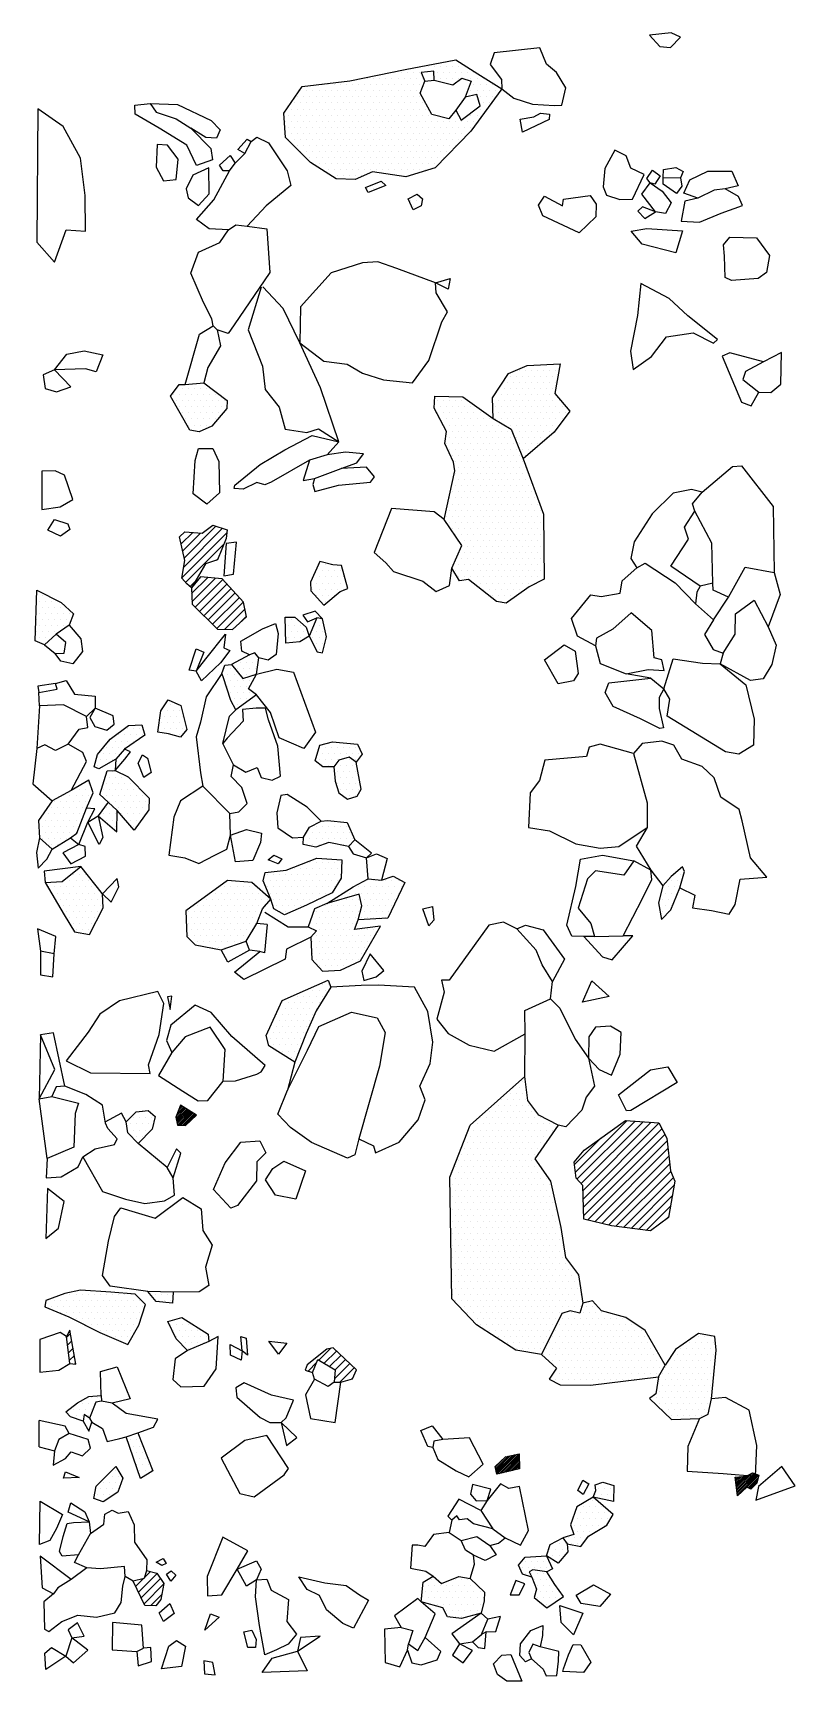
# Model space of a CAD drawing. Header units: metres. Extents: x 3.84 to 5.4, y -18.42 to -15.03.
import ezdxf

# ---------------------------------------------------------------- set-up
doc = ezdxf.new("R2010")
doc.units = ezdxf.units.M
doc.header["$LTSCALE"] = 25
doc.header["$MEASUREMENT"] = 0
doc.layers.get('0').update_dxf_attribs({"linetype": 'CONTINUOUS'})
for name, color, linetype in [('FEUER', 1, 'CONTINUOUS'), ('KNOCHEN', 2, 'CONTINUOUS'), ('KNOCHENSCHRAFF', 2, 'CONTINUOUS'), ('STEINE', 4, 'CONTINUOUS'), ('STEINESCHRAFF', 4, 'CONTINUOUS')]:
    doc.layers.add(name, color=color, linetype=linetype)

# ---------------------------------------------------------------- blocks, each defined once
blk = doc.blocks.new('*X1')
at = {"color": 0}
for p, q in [((413.07, -1726.28), (415.05, -1724.3)), ((413.14, -1726.57), (415.27, -1724.44)), ((413.15, -1725.85), (414.84, -1724.16)), ((413.2, -1726.86), (415.48, -1724.57)), ((413.26, -1727.15), (415.7, -1724.71)), ((413.33, -1727.44), (415.92, -1724.85)), ((413.37, -1725.27), (414.62, -1724.02)), ((413.39, -1727.73), (416.13, -1724.99)), ((413.59, -1724.7), (414.41, -1723.88)), ((413.7, -1727.77), (416.35, -1725.13)), ((413.82, -1724.12), (414.19, -1723.75)), ((414.05, -1727.78), (416.56, -1725.26)), ((414.39, -1727.79), (416.78, -1725.4)), ((414.73, -1727.8), (416.99, -1725.54)), ((415.75, -1727.14), (417.21, -1725.68)), ((478.75, -1798.13), (480.95, -1795.93)), ((478.82, -1798.41), (481.39, -1795.85)), ((478.89, -1798.7), (481.83, -1795.76)), ((478.96, -1798.98), (482.27, -1795.67)), ((479.04, -1799.26), (482.71, -1795.59)), ((479.11, -1799.55), (483.15, -1795.5)), ((479.53, -1799.47), (483.59, -1795.41)), ((480, -1799.36), (483.71, -1795.65)), ((480.47, -1799.25), (483.71, -1796)), ((480.93, -1799.13), (483.72, -1796.35)), ((481.4, -1799.02), (483.72, -1796.69)), ((481.87, -1798.91), (483.73, -1797.04)), ((482.33, -1798.79), (483.74, -1797.39)), ((482.8, -1798.68), (483.74, -1797.74)), ((483.26, -1798.57), (483.75, -1798.09)), ((483.73, -1798.46), (483.75, -1798.43)), ((528.27, -1801.3), (529.52, -1800.04)), ((528.31, -1801.61), (529.92, -1800)), ((528.35, -1801.92), (530.31, -1799.96)), ((528.39, -1802.23), (530.94, -1799.68)), ((528.43, -1802.55), (531.7, -1799.28)), ((528.47, -1802.86), (531.96, -1799.37)), ((528.51, -1803.17), (532.22, -1799.47)), ((528.56, -1803.48), (532.48, -1799.56)), ((528.6, -1803.79), (532.74, -1799.65)), ((530.54, -1802.2), (532.95, -1799.8)), ((528.14, -1800.36), (528.33, -1800.17)), ((528.18, -1800.67), (528.73, -1800.13)), ((528.22, -1800.99), (529.12, -1800.09)), ((530.77, -1802.33), (532.83, -1800.27)), ((531, -1802.46), (532.71, -1800.74)), ((531.22, -1802.58), (532.59, -1801.21))]:
    blk.add_line(p, q, dxfattribs=at)
blk = doc.blocks.new('*X2')
at = {"color": 0}
for p, q in [((413.78, -1606.77), (414.88, -1605.68)), ((414.12, -1608.21), (416.5, -1605.82)), ((414.32, -1615.08), (423.5, -1605.9)), ((414.45, -1609.65), (418.13, -1605.96)), ((414.67, -1612.96), (422.64, -1604.99)), ((414.78, -1611.08), (421.29, -1604.57)), ((415.04, -1616.13), (422.89, -1608.28)), ((421.35, -1611.58), (421.75, -1611.18)), ((415.95, -1616.98), (416.93, -1616)), ((416.28, -1618.42), (419.6, -1615.1)), ((416.35, -1620.11), (421.22, -1615.25)), ((417, -1621.23), (422.7, -1615.54)), ((417.9, -1622.1), (423.55, -1616.45)), ((418.8, -1622.97), (424.4, -1617.37)), ((419.69, -1623.84), (425.25, -1618.29)), ((420.59, -1624.72), (426.1, -1619.21)), ((421.49, -1625.59), (426.95, -1620.13)), ((423.1, -1625.75), (427.27, -1621.57)), ((426.11, -1624.49), (427.57, -1623.04)), ((495.24, -1737.45), (505.89, -1726.8)), ((495.57, -1738.88), (507.53, -1726.92)), ((496.44, -1739.78), (509.18, -1727.05)), ((496.83, -1741.16), (510.82, -1727.17)), ((496.88, -1742.88), (512.44, -1727.32)), ((496.93, -1744.6), (513.04, -1728.49)), ((495.07, -1735.85), (500.55, -1730.37)), ((496.98, -1746.31), (513.64, -1729.66)), ((497.8, -1747.26), (514.11, -1730.96)), ((499.22, -1747.61), (514.29, -1732.55)), ((500.65, -1747.95), (514.47, -1734.13)), ((502.07, -1748.29), (514.65, -1735.72)), ((503.57, -1748.56), (514.86, -1737.27)), ((505.13, -1748.77), (515.4, -1738.5)), ((506.69, -1748.98), (515.57, -1740.1)), ((508.25, -1749.19), (515.2, -1742.24)), ((509.81, -1749.4), (514.82, -1744.39)), ((513.65, -1747.32), (514.44, -1746.53)), ((390.56, -1771.42), (391.36, -1770.61)), ((390.76, -1772.98), (391.63, -1772.12)), ((390.96, -1774.55), (391.89, -1773.62)), ((391.16, -1776.12), (392.15, -1775.13)), ((442.47, -1776.08), (444.87, -1773.67)), ((443.57, -1776.74), (446.11, -1774.21)), ((444.68, -1777.41), (447.02, -1775.06)), ((445.78, -1778.07), (447.93, -1775.92)), ((392.17, -1776.88), (392.42, -1776.63)), ((440.23, -1778.32), (442.03, -1776.51)), ((445.68, -1779.94), (448.84, -1776.77)), ((446.75, -1780.64), (449.76, -1777.63)), ((449.16, -1779.99), (449.51, -1779.64)), ((405.35, -1823.8), (409.19, -1819.97)), ((406.54, -1820.85), (407.82, -1819.57)), ((404.78, -1822.61), (406.38, -1821)), ((405.93, -1825), (409.9, -1821.03)), ((406.5, -1826.19), (410.56, -1822.13)), ((407.88, -1826.57), (410.15, -1824.31))]:
    blk.add_line(p, q, dxfattribs=at)
blk = doc.blocks.new('*X3')
at = {"color": 0}
for p, q in [((442.5, -1612.5), (442.5, -1612.5)), ((443.75, -1612.5), (443.75, -1612.5)), ((445, -1612.5), (445, -1612.5)), ((441.25, -1615), (441.25, -1615)), ((441.875, -1613.75), (441.875, -1613.75)), ((441.875, -1616.25), (441.875, -1616.25)), ((442.5, -1615), (442.5, -1615)), ((443.125, -1613.75), (443.125, -1613.75)), ((443.125, -1616.25), (443.125, -1616.25)), ((443.75, -1615), (443.75, -1615)), ((444.375, -1613.75), (444.375, -1613.75)), ((444.375, -1616.25), (444.375, -1616.25)), ((445, -1615), (445, -1615)), ((445.625, -1613.75), (445.625, -1613.75)), ((445.625, -1616.25), (445.625, -1616.25)), ((446.25, -1615), (446.25, -1615)), ((446.875, -1613.75), (446.875, -1613.75)), ((446.875, -1616.25), (446.875, -1616.25)), ((447.5, -1615), (447.5, -1615)), ((448.125, -1616.25), (448.125, -1616.25)), ((385, -1620), (385, -1620)), ((385.625, -1618.75), (385.625, -1618.75)), ((386.25, -1620), (386.25, -1620)), ((387.5, -1620), (387.5, -1620)), ((388.75, -1620), (388.75, -1620)), ((441.25, -1617.5), (441.25, -1617.5)), ((441.875, -1618.75), (441.875, -1618.75)), ((442.5, -1617.5), (442.5, -1617.5)), ((443.125, -1618.75), (443.125, -1618.75)), ((443.75, -1617.5), (443.75, -1617.5)), ((443.75, -1620), (443.75, -1620)), ((444.375, -1618.75), (444.375, -1618.75)), ((445, -1617.5), (445, -1617.5)), ((445.625, -1618.75), (445.625, -1618.75)), ((446.25, -1617.5), (446.25, -1617.5)), ((447.5, -1617.5), (447.5, -1617.5)), ((384.375, -1621.25), (384.375, -1621.25)), ((384.375, -1623.75), (384.375, -1623.75)), ((385, -1622.5), (385, -1622.5)), ((385.625, -1621.25), (385.625, -1621.25)), ((385.625, -1623.75), (385.625, -1623.75)), ((386.25, -1622.5), (386.25, -1622.5)), ((386.875, -1621.25), (386.875, -1621.25)), ((386.875, -1623.75), (386.875, -1623.75)), ((387.5, -1622.5), (387.5, -1622.5)), ((388.125, -1621.25), (388.125, -1621.25)), ((388.125, -1623.75), (388.125, -1623.75)), ((388.75, -1622.5), (388.75, -1622.5)), ((389.375, -1621.25), (389.375, -1621.25)), ((389.375, -1623.75), (389.375, -1623.75)), ((390, -1622.5), (390, -1622.5)), ((390.625, -1623.75), (390.625, -1623.75)), ((391.25, -1622.5), (391.25, -1622.5)), ((435.625, -1623.75), (435.625, -1623.75)), ((436.875, -1623.75), (436.875, -1623.75)), ((443.125, -1623.75), (443.125, -1623.75)), ((384.375, -1626.25), (384.375, -1626.25)), ((385, -1625), (385, -1625)), ((385.625, -1626.25), (385.625, -1626.25)), ((386.25, -1625), (386.25, -1625)), ((386.875, -1626.25), (386.875, -1626.25)), ((387.5, -1625), (387.5, -1625)), ((388.125, -1626.25), (388.125, -1626.25)), ((388.75, -1625), (388.75, -1625)), ((390, -1625), (390, -1625)), ((435.625, -1626.25), (435.625, -1626.25)), ((436.25, -1625), (436.25, -1625)), ((436.875, -1626.25), (436.875, -1626.25)), ((437.5, -1625), (437.5, -1625)), ((438.125, -1626.25), (438.125, -1626.25)), ((438.75, -1625), (438.75, -1625)), ((439.375, -1626.25), (439.375, -1626.25)), ((441.875, -1626.25), (441.875, -1626.25)), ((442.5, -1625), (442.5, -1625)), ((443.125, -1626.25), (443.125, -1626.25)), ((385, -1627.5), (385, -1627.5)), ((385.625, -1628.75), (385.625, -1628.75)), ((386.25, -1627.5), (386.25, -1627.5)), ((387.5, -1627.5), (387.5, -1627.5)), ((436.25, -1627.5), (436.25, -1627.5)), ((437.5, -1627.5), (437.5, -1627.5)), ((438.75, -1627.5), (438.75, -1627.5)), ((441.25, -1627.5), (441.25, -1627.5)), ((441.875, -1628.75), (441.875, -1628.75)), ((442.5, -1627.5), (442.5, -1627.5)), ((442.5, -1630), (442.5, -1630)), ((443.125, -1628.75), (443.125, -1628.75)), ((443.75, -1627.5), (443.75, -1627.5)), ((423.125, -1633.75), (423.125, -1633.75)), ((424.375, -1633.75), (424.375, -1633.75)), ((425.625, -1633.75), (425.625, -1633.75)), ((426.25, -1632.5), (426.25, -1632.5)), ((426.875, -1633.75), (426.875, -1633.75)), ((427.5, -1632.5), (427.5, -1632.5)), ((428.125, -1631.25), (428.125, -1631.25)), ((428.125, -1633.75), (428.125, -1633.75)), ((428.75, -1632.5), (428.75, -1632.5)), ((429.375, -1631.25), (429.375, -1631.25)), ((429.375, -1633.75), (429.375, -1633.75)), ((423.125, -1636.25), (423.125, -1636.25)), ((423.75, -1635), (423.75, -1635)), ((424.375, -1636.25), (424.375, -1636.25)), ((425, -1635), (425, -1635)), ((425.625, -1636.25), (425.625, -1636.25)), ((426.25, -1635), (426.25, -1635)), ((426.875, -1636.25), (426.875, -1636.25)), ((427.5, -1635), (427.5, -1635)), ((428.125, -1636.25), (428.125, -1636.25)), ((428.75, -1635), (428.75, -1635)), ((423.75, -1637.5), (423.75, -1637.5)), ((424.375, -1638.75), (424.375, -1638.75)), ((425, -1637.5), (425, -1637.5)), ((425, -1640), (425, -1640)), ((425.625, -1638.75), (425.625, -1638.75)), ((426.25, -1637.5), (426.25, -1637.5)), ((426.25, -1640), (426.25, -1640)), ((426.875, -1638.75), (426.875, -1638.75)), ((427.5, -1637.5), (427.5, -1637.5)), ((427.5, -1640), (427.5, -1640)), ((428.125, -1638.75), (428.125, -1638.75)), ((410, -1642.5), (410, -1642.5)), ((410.625, -1643.75), (410.625, -1643.75)), ((411.25, -1642.5), (411.25, -1642.5)), ((411.875, -1641.25), (411.875, -1641.25)), ((411.875, -1643.75), (411.875, -1643.75)), ((412.5, -1642.5), (412.5, -1642.5)), ((413.125, -1641.25), (413.125, -1641.25)), ((413.125, -1643.75), (413.125, -1643.75)), ((413.75, -1642.5), (413.75, -1642.5)), ((414.375, -1643.75), (414.375, -1643.75)), ((425.625, -1641.25), (425.625, -1641.25)), ((401.25, -1647.5), (401.25, -1647.5)), ((402.5, -1647.5), (402.5, -1647.5)), ((403.125, -1646.25), (403.125, -1646.25)), ((403.75, -1647.5), (403.75, -1647.5)), ((404.375, -1646.25), (404.375, -1646.25)), ((405, -1647.5), (405, -1647.5)), ((405.625, -1646.25), (405.625, -1646.25)), ((406.25, -1647.5), (406.25, -1647.5)), ((410, -1645), (410, -1645)), ((410.625, -1646.25), (410.625, -1646.25)), ((411.25, -1645), (411.25, -1645)), ((411.875, -1646.25), (411.875, -1646.25)), ((412.5, -1645), (412.5, -1645)), ((412.5, -1647.5), (412.5, -1647.5)), ((413.125, -1646.25), (413.125, -1646.25)), ((413.75, -1645), (413.75, -1645)), ((413.75, -1647.5), (413.75, -1647.5)), ((414.375, -1646.25), (414.375, -1646.25)), ((398.75, -1650), (398.75, -1650)), ((399.375, -1648.75), (399.375, -1648.75)), ((400, -1650), (400, -1650)), ((400.625, -1648.75), (400.625, -1648.75)), ((401.25, -1650), (401.25, -1650)), ((401.875, -1648.75), (401.875, -1648.75)), ((402.5, -1650), (402.5, -1650)), ((403.125, -1648.75), (403.125, -1648.75)), ((404.375, -1648.75), (404.375, -1648.75)), ((443.75, -1650), (443.75, -1650)), ((445, -1650), (445, -1650)), ((446.25, -1650), (446.25, -1650)), ((447.5, -1650), (447.5, -1650)), ((448.75, -1650), (448.75, -1650)), ((450, -1650), (450, -1650)), ((396.875, -1653.75), (396.875, -1653.75)), ((397.5, -1652.5), (397.5, -1652.5)), ((398.125, -1651.25), (398.125, -1651.25)), ((398.125, -1653.75), (398.125, -1653.75)), ((398.75, -1652.5), (398.75, -1652.5)), ((399.375, -1651.25), (399.375, -1651.25)), ((400, -1652.5), (400, -1652.5)), ((400.625, -1651.25), (400.625, -1651.25)), ((442.5, -1652.5), (442.5, -1652.5)), ((443.125, -1651.25), (443.125, -1651.25)), ((443.125, -1653.75), (443.125, -1653.75)), ((443.75, -1652.5), (443.75, -1652.5)), ((444.375, -1651.25), (444.375, -1651.25)), ((444.375, -1653.75), (444.375, -1653.75)), ((445, -1652.5), (445, -1652.5)), ((445.625, -1651.25), (445.625, -1651.25)), ((445.625, -1653.75), (445.625, -1653.75)), ((446.25, -1652.5), (446.25, -1652.5)), ((446.875, -1651.25), (446.875, -1651.25)), ((446.875, -1653.75), (446.875, -1653.75)), ((447.5, -1652.5), (447.5, -1652.5)), ((448.125, -1651.25), (448.125, -1651.25)), ((448.125, -1653.75), (448.125, -1653.75)), ((448.75, -1652.5), (448.75, -1652.5)), ((449.375, -1651.25), (449.375, -1651.25)), ((449.375, -1653.75), (449.375, -1653.75)), ((450, -1652.5), (450, -1652.5)), ((450.625, -1651.25), (450.625, -1651.25)), ((395, -1657.5), (395, -1657.5)), ((398.75, -1657.5), (398.75, -1657.5)), ((399.375, -1656.25), (399.375, -1656.25)), ((400, -1655), (400, -1655)), ((400, -1657.5), (400, -1657.5)), ((400.625, -1656.25), (400.625, -1656.25)), ((401.25, -1657.5), (401.25, -1657.5)), ((401.875, -1656.25), (401.875, -1656.25)), ((402.5, -1657.5), (402.5, -1657.5)), ((403.125, -1656.25), (403.125, -1656.25)), ((403.75, -1657.5), (403.75, -1657.5)), ((446.25, -1655), (446.25, -1655)), ((446.25, -1657.5), (446.25, -1657.5)), ((446.875, -1656.25), (446.875, -1656.25)), ((447.5, -1655), (447.5, -1655)), ((447.5, -1657.5), (447.5, -1657.5)), ((448.125, -1656.25), (448.125, -1656.25)), ((448.75, -1655), (448.75, -1655)), ((448.75, -1657.5), (448.75, -1657.5)), ((449.375, -1656.25), (449.375, -1656.25)), ((450, -1655), (450, -1655)), ((450, -1657.5), (450, -1657.5)), ((450.625, -1656.25), (450.625, -1656.25)), ((390, -1660), (390, -1660)), ((391.25, -1660), (391.25, -1660)), ((391.875, -1658.75), (391.875, -1658.75)), ((392.5, -1660), (392.5, -1660)), ((393.125, -1658.75), (393.125, -1658.75)), ((393.75, -1660), (393.75, -1660)), ((394.375, -1658.75), (394.375, -1658.75)), ((395, -1660), (395, -1660)), ((395.625, -1658.75), (395.625, -1658.75)), ((398.125, -1658.75), (398.125, -1658.75)), ((398.75, -1660), (398.75, -1660)), ((399.375, -1658.75), (399.375, -1658.75)), ((400, -1660), (400, -1660)), ((400.625, -1658.75), (400.625, -1658.75)), ((401.25, -1660), (401.25, -1660)), ((401.875, -1658.75), (401.875, -1658.75)), ((402.5, -1660), (402.5, -1660)), ((403.125, -1658.75), (403.125, -1658.75)), ((403.75, -1660), (403.75, -1660)), ((404.375, -1658.75), (404.375, -1658.75)), ((405, -1660), (405, -1660)), ((405.625, -1658.75), (405.625, -1658.75)), ((406.25, -1660), (406.25, -1660)), ((446.875, -1658.75), (446.875, -1658.75)), ((447.5, -1660), (447.5, -1660)), ((448.125, -1658.75), (448.125, -1658.75)), ((448.75, -1660), (448.75, -1660)), ((449.375, -1658.75), (449.375, -1658.75)), ((450, -1660), (450, -1660)), ((450.625, -1658.75), (450.625, -1658.75)), ((386.875, -1663.75), (386.875, -1663.75)), ((387.5, -1662.5), (387.5, -1662.5)), ((388.125, -1661.25), (388.125, -1661.25)), ((388.125, -1663.75), (388.125, -1663.75)), ((388.75, -1662.5), (388.75, -1662.5)), ((389.375, -1661.25), (389.375, -1661.25)), ((389.375, -1663.75), (389.375, -1663.75)), ((390, -1662.5), (390, -1662.5)), ((390.625, -1661.25), (390.625, -1661.25)), ((390.625, -1663.75), (390.625, -1663.75)), ((391.25, -1662.5), (391.25, -1662.5)), ((391.875, -1661.25), (391.875, -1661.25)), ((391.875, -1663.75), (391.875, -1663.75)), ((392.5, -1662.5), (392.5, -1662.5)), ((393.125, -1661.25), (393.125, -1661.25)), ((393.125, -1663.75), (393.125, -1663.75)), ((393.75, -1662.5), (393.75, -1662.5)), ((394.375, -1661.25), (394.375, -1661.25)), ((398.125, -1663.75), (398.125, -1663.75)), ((398.75, -1662.5), (398.75, -1662.5)), ((399.375, -1661.25), (399.375, -1661.25)), ((399.375, -1663.75), (399.375, -1663.75)), ((400, -1662.5), (400, -1662.5)), ((400.625, -1661.25), (400.625, -1661.25)), ((400.625, -1663.75), (400.625, -1663.75)), ((401.25, -1662.5), (401.25, -1662.5)), ((401.875, -1661.25), (401.875, -1661.25)), ((401.875, -1663.75), (401.875, -1663.75)), ((402.5, -1662.5), (402.5, -1662.5)), ((403.125, -1661.25), (403.125, -1661.25)), ((403.125, -1663.75), (403.125, -1663.75)), ((403.75, -1662.5), (403.75, -1662.5)), ((404.375, -1661.25), (404.375, -1661.25)), ((404.375, -1663.75), (404.375, -1663.75)), ((405, -1662.5), (405, -1662.5)), ((405.625, -1661.25), (405.625, -1661.25)), ((405.625, -1663.75), (405.625, -1663.75)), ((406.25, -1662.5), (406.25, -1662.5)), ((406.875, -1661.25), (406.875, -1661.25)), ((385, -1665), (385, -1665)), ((385, -1667.5), (385, -1667.5)), ((385.625, -1666.25), (385.625, -1666.25)), ((386.25, -1665), (386.25, -1665)), ((386.25, -1667.5), (386.25, -1667.5)), ((386.875, -1666.25), (386.875, -1666.25)), ((387.5, -1665), (387.5, -1665)), ((387.5, -1667.5), (387.5, -1667.5)), ((388.125, -1666.25), (388.125, -1666.25)), ((388.75, -1665), (388.75, -1665)), ((388.75, -1667.5), (388.75, -1667.5)), ((389.375, -1666.25), (389.375, -1666.25)), ((390, -1665), (390, -1665)), ((390, -1667.5), (390, -1667.5)), ((390.625, -1666.25), (390.625, -1666.25)), ((391.25, -1665), (391.25, -1665)), ((391.25, -1667.5), (391.25, -1667.5)), ((391.875, -1666.25), (391.875, -1666.25)), ((392.5, -1665), (392.5, -1665)), ((392.5, -1667.5), (392.5, -1667.5)), ((393.125, -1666.25), (393.125, -1666.25)), ((398.75, -1665), (398.75, -1665)), ((400, -1665), (400, -1665)), ((400.625, -1666.25), (400.625, -1666.25)), ((403.75, -1665), (403.75, -1665)), ((404.375, -1666.25), (404.375, -1666.25)), ((405, -1665), (405, -1665)), ((440, -1667.5), (440, -1667.5)), ((441.25, -1667.5), (441.25, -1667.5)), ((441.875, -1666.25), (441.875, -1666.25)), ((442.5, -1667.5), (442.5, -1667.5)), ((443.125, -1666.25), (443.125, -1666.25)), ((443.75, -1667.5), (443.75, -1667.5)), ((444.375, -1666.25), (444.375, -1666.25)), ((445, -1667.5), (445, -1667.5)), ((445.625, -1666.25), (445.625, -1666.25)), ((446.25, -1667.5), (446.25, -1667.5)), ((446.875, -1666.25), (446.875, -1666.25)), ((447.5, -1667.5), (447.5, -1667.5)), ((448.125, -1666.25), (448.125, -1666.25)), ((448.75, -1667.5), (448.75, -1667.5)), ((385.625, -1668.75), (385.625, -1668.75)), ((386.875, -1668.75), (386.875, -1668.75)), ((387.5, -1670), (387.5, -1670)), ((388.125, -1668.75), (388.125, -1668.75)), ((388.75, -1670), (388.75, -1670)), ((389.375, -1668.75), (389.375, -1668.75)), ((390.625, -1668.75), (390.625, -1668.75)), ((439.375, -1668.75), (439.375, -1668.75)), ((440, -1670), (440, -1670)), ((440.625, -1668.75), (440.625, -1668.75)), ((441.25, -1670), (441.25, -1670)), ((441.875, -1668.75), (441.875, -1668.75)), ((442.5, -1670), (442.5, -1670)), ((443.125, -1668.75), (443.125, -1668.75)), ((444.375, -1668.75), (444.375, -1668.75)), ((445.625, -1668.75), (445.625, -1668.75)), ((446.875, -1668.75), (446.875, -1668.75)), ((447.5, -1670), (447.5, -1670)), ((448.125, -1668.75), (448.125, -1668.75)), ((448.75, -1670), (448.75, -1670)), ((449.375, -1668.75), (449.375, -1668.75)), ((440.625, -1673.75), (440.625, -1673.75)), ((441.875, -1673.75), (441.875, -1673.75)), ((443.125, -1673.75), (443.125, -1673.75)), ((444.375, -1673.75), (444.375, -1673.75)), ((445.625, -1673.75), (445.625, -1673.75)), ((446.875, -1673.75), (446.875, -1673.75)), ((390, -1677.5), (390, -1677.5)), ((391.25, -1677.5), (391.25, -1677.5)), ((391.875, -1676.25), (391.875, -1676.25)), ((392.5, -1677.5), (392.5, -1677.5)), ((393.125, -1676.25), (393.125, -1676.25)), ((393.75, -1675), (393.75, -1675)), ((393.75, -1677.5), (393.75, -1677.5)), ((394.375, -1676.25), (394.375, -1676.25)), ((395, -1677.5), (395, -1677.5)), ((423.75, -1677.5), (423.75, -1677.5)), ((431.25, -1677.5), (431.25, -1677.5)), ((431.875, -1676.25), (431.875, -1676.25)), ((432.5, -1677.5), (432.5, -1677.5)), ((433.125, -1676.25), (433.125, -1676.25)), ((433.75, -1677.5), (433.75, -1677.5)), ((434.375, -1676.25), (434.375, -1676.25)), ((435, -1677.5), (435, -1677.5)), ((435.625, -1676.25), (435.625, -1676.25)), ((436.25, -1677.5), (436.25, -1677.5)), ((436.875, -1676.25), (436.875, -1676.25)), ((437.5, -1675), (437.5, -1675)), ((437.5, -1677.5), (437.5, -1677.5)), ((438.125, -1676.25), (438.125, -1676.25)), ((438.75, -1675), (438.75, -1675)), ((438.75, -1677.5), (438.75, -1677.5)), ((439.375, -1676.25), (439.375, -1676.25)), ((440, -1675), (440, -1675)), ((440, -1677.5), (440, -1677.5)), ((440.625, -1676.25), (440.625, -1676.25)), ((441.25, -1675), (441.25, -1675)), ((441.25, -1677.5), (441.25, -1677.5)), ((441.875, -1676.25), (441.875, -1676.25)), ((442.5, -1675), (442.5, -1675)), ((442.5, -1677.5), (442.5, -1677.5)), ((443.125, -1676.25), (443.125, -1676.25)), ((443.75, -1675), (443.75, -1675)), ((443.75, -1677.5), (443.75, -1677.5)), ((444.375, -1676.25), (444.375, -1676.25)), ((445, -1675), (445, -1675)), ((445, -1677.5), (445, -1677.5)), ((445.625, -1676.25), (445.625, -1676.25)), ((446.25, -1675), (446.25, -1675)), ((446.25, -1677.5), (446.25, -1677.5)), ((446.875, -1676.25), (446.875, -1676.25)), ((452.5, -1677.5), (452.5, -1677.5)), ((453.75, -1677.5), (453.75, -1677.5)), ((455, -1677.5), (455, -1677.5)), ((456.25, -1677.5), (456.25, -1677.5)), ((457.5, -1677.5), (457.5, -1677.5)), ((458.75, -1677.5), (458.75, -1677.5)), ((515, -1677.5), (515, -1677.5)), ((515.625, -1676.25), (515.625, -1676.25)), ((516.25, -1677.5), (516.25, -1677.5)), ((516.875, -1676.25), (516.875, -1676.25)), ((386.875, -1678.75), (386.875, -1678.75)), ((387.5, -1680), (387.5, -1680)), ((388.125, -1678.75), (388.125, -1678.75)), ((388.75, -1680), (388.75, -1680)), ((389.375, -1678.75), (389.375, -1678.75)), ((389.375, -1681.25), (389.375, -1681.25)), ((390, -1680), (390, -1680)), ((390.625, -1678.75), (390.625, -1678.75)), ((390.625, -1681.25), (390.625, -1681.25)), ((391.25, -1680), (391.25, -1680)), ((391.875, -1678.75), (391.875, -1678.75)), ((391.875, -1681.25), (391.875, -1681.25)), ((392.5, -1680), (392.5, -1680)), ((393.125, -1678.75), (393.125, -1678.75)), ((393.125, -1681.25), (393.125, -1681.25)), ((393.75, -1680), (393.75, -1680)), ((394.375, -1678.75), (394.375, -1678.75)), ((394.375, -1681.25), (394.375, -1681.25)), ((395, -1680), (395, -1680)), ((395.625, -1678.75), (395.625, -1678.75)), ((395.625, -1681.25), (395.625, -1681.25)), ((396.25, -1680), (396.25, -1680)), ((396.875, -1681.25), (396.875, -1681.25)), ((397.5, -1680), (397.5, -1680)), ((419.375, -1681.25), (419.375, -1681.25)), ((420.625, -1681.25), (420.625, -1681.25)), ((421.25, -1680), (421.25, -1680)), ((421.875, -1678.75), (421.875, -1678.75)), ((421.875, -1681.25), (421.875, -1681.25)), ((422.5, -1680), (422.5, -1680)), ((423.125, -1678.75), (423.125, -1678.75)), ((423.125, -1681.25), (423.125, -1681.25)), ((423.75, -1680), (423.75, -1680)), ((424.375, -1678.75), (424.375, -1678.75)), ((424.375, -1681.25), (424.375, -1681.25)), ((425, -1680), (425, -1680)), ((425.625, -1678.75), (425.625, -1678.75)), ((425.625, -1681.25), (425.625, -1681.25)), ((426.25, -1680), (426.25, -1680)), ((426.875, -1678.75), (426.875, -1678.75)), ((426.875, -1681.25), (426.875, -1681.25)), ((427.5, -1680), (427.5, -1680)), ((428.125, -1678.75), (428.125, -1678.75)), ((428.125, -1681.25), (428.125, -1681.25)), ((428.75, -1680), (428.75, -1680)), ((429.375, -1678.75), (429.375, -1678.75)), ((429.375, -1681.25), (429.375, -1681.25)), ((430, -1680), (430, -1680)), ((430.625, -1681.25), (430.625, -1681.25)), ((431.875, -1678.75), (431.875, -1678.75)), ((431.875, -1681.25), (431.875, -1681.25)), ((432.5, -1680), (432.5, -1680)), ((433.125, -1678.75), (433.125, -1678.75)), ((433.125, -1681.25), (433.125, -1681.25)), ((433.75, -1680), (433.75, -1680)), ((434.375, -1678.75), (434.375, -1678.75)), ((434.375, -1681.25), (434.375, -1681.25)), ((435, -1680), (435, -1680)), ((435.625, -1678.75), (435.625, -1678.75)), ((435.625, -1681.25), (435.625, -1681.25)), ((436.25, -1680), (436.25, -1680)), ((436.875, -1678.75), (436.875, -1678.75)), ((436.875, -1681.25), (436.875, -1681.25)), ((437.5, -1680), (437.5, -1680)), ((438.125, -1678.75), (438.125, -1678.75)), ((438.125, -1681.25), (438.125, -1681.25)), ((438.75, -1680), (438.75, -1680)), ((439.375, -1678.75), (439.375, -1678.75)), ((439.375, -1681.25), (439.375, -1681.25)), ((440, -1680), (440, -1680)), ((440.625, -1678.75), (440.625, -1678.75)), ((440.625, -1681.25), (440.625, -1681.25)), ((441.25, -1680), (441.25, -1680)), ((441.875, -1678.75), (441.875, -1678.75)), ((441.875, -1681.25), (441.875, -1681.25)), ((442.5, -1680), (442.5, -1680)), ((443.125, -1678.75), (443.125, -1678.75)), ((443.75, -1680), (443.75, -1680)), ((444.375, -1678.75), (444.375, -1678.75)), ((445, -1680), (445, -1680)), ((445.625, -1678.75), (445.625, -1678.75)), ((445.625, -1681.25), (445.625, -1681.25)), ((446.875, -1681.25), (446.875, -1681.25)), ((447.5, -1680), (447.5, -1680)), ((448.125, -1681.25), (448.125, -1681.25)), ((448.75, -1680), (448.75, -1680)), ((449.375, -1681.25), (449.375, -1681.25)), ((450, -1680), (450, -1680)), ((450.625, -1678.75), (450.625, -1678.75)), ((450.625, -1681.25), (450.625, -1681.25)), ((451.25, -1680), (451.25, -1680)), ((451.875, -1678.75), (451.875, -1678.75)), ((451.875, -1681.25), (451.875, -1681.25)), ((452.5, -1680), (452.5, -1680)), ((453.125, -1678.75), (453.125, -1678.75)), ((453.125, -1681.25), (453.125, -1681.25)), ((453.75, -1680), (453.75, -1680)), ((454.375, -1678.75), (454.375, -1678.75)), ((454.375, -1681.25), (454.375, -1681.25)), ((455, -1680), (455, -1680)), ((455.625, -1678.75), (455.625, -1678.75)), ((455.625, -1681.25), (455.625, -1681.25)), ((456.25, -1680), (456.25, -1680)), ((456.875, -1678.75), (456.875, -1678.75)), ((456.875, -1681.25), (456.875, -1681.25)), ((457.5, -1680), (457.5, -1680)), ((458.125, -1678.75), (458.125, -1678.75)), ((458.125, -1681.25), (458.125, -1681.25)), ((458.75, -1680), (458.75, -1680)), ((459.375, -1678.75), (459.375, -1678.75)), ((513.125, -1681.25), (513.125, -1681.25)), ((513.75, -1680), (513.75, -1680)), ((514.375, -1678.75), (514.375, -1678.75)), ((514.375, -1681.25), (514.375, -1681.25)), ((515, -1680), (515, -1680)), ((515.625, -1678.75), (515.625, -1678.75)), ((515.625, -1681.25), (515.625, -1681.25)), ((516.25, -1680), (516.25, -1680)), ((390, -1682.5), (390, -1682.5)), ((390.625, -1683.75), (390.625, -1683.75)), ((391.25, -1682.5), (391.25, -1682.5)), ((391.875, -1683.75), (391.875, -1683.75)), ((392.5, -1682.5), (392.5, -1682.5)), ((393.125, -1683.75), (393.125, -1683.75)), ((393.75, -1682.5), (393.75, -1682.5)), ((394.375, -1683.75), (394.375, -1683.75)), ((395, -1682.5), (395, -1682.5)), ((395.625, -1683.75), (395.625, -1683.75)), ((396.25, -1682.5), (396.25, -1682.5)), ((396.875, -1683.75), (396.875, -1683.75)), ((397.5, -1682.5), (397.5, -1682.5)), ((415.625, -1683.75), (415.625, -1683.75)), ((416.875, -1683.75), (416.875, -1683.75)), ((417.5, -1682.5), (417.5, -1682.5)), ((418.125, -1683.75), (418.125, -1683.75)), ((418.75, -1682.5), (418.75, -1682.5)), ((419.375, -1683.75), (419.375, -1683.75)), ((420, -1682.5), (420, -1682.5)), ((420.625, -1683.75), (420.625, -1683.75)), ((421.25, -1682.5), (421.25, -1682.5)), ((421.875, -1683.75), (421.875, -1683.75)), ((422.5, -1682.5), (422.5, -1682.5)), ((423.125, -1683.75), (423.125, -1683.75)), ((423.75, -1682.5), (423.75, -1682.5)), ((424.375, -1683.75), (424.375, -1683.75)), ((425, -1682.5), (425, -1682.5)), ((425.625, -1683.75), (425.625, -1683.75)), ((426.25, -1682.5), (426.25, -1682.5)), ((426.875, -1683.75), (426.875, -1683.75)), ((427.5, -1682.5), (427.5, -1682.5)), ((428.125, -1683.75), (428.125, -1683.75)), ((428.75, -1682.5), (428.75, -1682.5)), ((429.375, -1683.75), (429.375, -1683.75)), ((430, -1682.5), (430, -1682.5)), ((430.625, -1683.75), (430.625, -1683.75)), ((431.25, -1682.5), (431.25, -1682.5)), ((433.75, -1682.5), (433.75, -1682.5)), ((434.375, -1683.75), (434.375, -1683.75)), ((435, -1682.5), (435, -1682.5)), ((435.625, -1683.75), (435.625, -1683.75)), ((436.25, -1682.5), (436.25, -1682.5)), ((436.875, -1683.75), (436.875, -1683.75)), ((437.5, -1682.5), (437.5, -1682.5)), ((438.75, -1682.5), (438.75, -1682.5)), ((441.875, -1683.75), (441.875, -1683.75)), ((443.125, -1683.75), (443.125, -1683.75)), ((443.75, -1682.5), (443.75, -1682.5)), ((444.375, -1683.75), (444.375, -1683.75)), ((445, -1682.5), (445, -1682.5)), ((445.625, -1683.75), (445.625, -1683.75)), ((446.25, -1682.5), (446.25, -1682.5)), ((446.875, -1683.75), (446.875, -1683.75)), ((447.5, -1682.5), (447.5, -1682.5)), ((448.125, -1683.75), (448.125, -1683.75)), ((448.75, -1682.5), (448.75, -1682.5)), ((449.375, -1683.75), (449.375, -1683.75)), ((450, -1682.5), (450, -1682.5)), ((450.625, -1683.75), (450.625, -1683.75)), ((451.25, -1682.5), (451.25, -1682.5)), ((451.875, -1683.75), (451.875, -1683.75)), ((452.5, -1682.5), (452.5, -1682.5)), ((453.125, -1683.75), (453.125, -1683.75)), ((453.75, -1682.5), (453.75, -1682.5)), ((454.375, -1683.75), (454.375, -1683.75)), ((455, -1682.5), (455, -1682.5)), ((455.625, -1683.75), (455.625, -1683.75)), ((456.25, -1682.5), (456.25, -1682.5)), ((456.875, -1683.75), (456.875, -1683.75)), ((457.5, -1682.5), (457.5, -1682.5)), ((512.5, -1682.5), (512.5, -1682.5)), ((513.125, -1683.75), (513.125, -1683.75)), ((513.75, -1682.5), (513.75, -1682.5)), ((514.375, -1683.75), (514.375, -1683.75)), ((515, -1682.5), (515, -1682.5)), ((391.25, -1685), (391.25, -1685)), ((391.875, -1686.25), (391.875, -1686.25)), ((392.5, -1685), (392.5, -1685)), ((392.5, -1687.5), (392.5, -1687.5)), ((393.125, -1686.25), (393.125, -1686.25)), ((393.75, -1685), (393.75, -1685)), ((393.75, -1687.5), (393.75, -1687.5)), ((394.375, -1686.25), (394.375, -1686.25)), ((395, -1685), (395, -1685)), ((395, -1687.5), (395, -1687.5)), ((395.625, -1686.25), (395.625, -1686.25)), ((396.25, -1685), (396.25, -1685)), ((415.625, -1686.25), (415.625, -1686.25)), ((416.25, -1685), (416.25, -1685)), ((416.25, -1687.5), (416.25, -1687.5)), ((416.875, -1686.25), (416.875, -1686.25)), ((417.5, -1685), (417.5, -1685)), ((417.5, -1687.5), (417.5, -1687.5)), ((418.125, -1686.25), (418.125, -1686.25)), ((418.75, -1685), (418.75, -1685)), ((418.75, -1687.5), (418.75, -1687.5)), ((419.375, -1686.25), (419.375, -1686.25)), ((420, -1685), (420, -1685)), ((420, -1687.5), (420, -1687.5)), ((420.625, -1686.25), (420.625, -1686.25)), ((421.25, -1685), (421.25, -1685)), ((421.25, -1687.5), (421.25, -1687.5)), ((421.875, -1686.25), (421.875, -1686.25)), ((422.5, -1685), (422.5, -1685)), ((422.5, -1687.5), (422.5, -1687.5)), ((423.125, -1686.25), (423.125, -1686.25)), ((423.75, -1685), (423.75, -1685)), ((423.75, -1687.5), (423.75, -1687.5)), ((424.375, -1686.25), (424.375, -1686.25)), ((425, -1685), (425, -1685)), ((425, -1687.5), (425, -1687.5)), ((425.625, -1686.25), (425.625, -1686.25)), ((426.25, -1685), (426.25, -1685)), ((426.25, -1687.5), (426.25, -1687.5)), ((426.875, -1686.25), (426.875, -1686.25)), ((427.5, -1685), (427.5, -1685)), ((427.5, -1687.5), (427.5, -1687.5)), ((428.125, -1686.25), (428.125, -1686.25)), ((428.75, -1685), (428.75, -1685)), ((428.75, -1687.5), (428.75, -1687.5)), ((429.375, -1686.25), (429.375, -1686.25)), ((430, -1685), (430, -1685)), ((440.625, -1686.25), (440.625, -1686.25)), ((441.25, -1685), (441.25, -1685)), ((441.875, -1686.25), (441.875, -1686.25)), ((442.5, -1685), (442.5, -1685)), ((442.5, -1687.5), (442.5, -1687.5)), ((443.125, -1686.25), (443.125, -1686.25)), ((443.75, -1685), (443.75, -1685)), ((443.75, -1687.5), (443.75, -1687.5)), ((444.375, -1686.25), (444.375, -1686.25)), ((445, -1685), (445, -1685)), ((445, -1687.5), (445, -1687.5)), ((445.625, -1686.25), (445.625, -1686.25)), ((446.25, -1685), (446.25, -1685)), ((446.25, -1687.5), (446.25, -1687.5)), ((446.875, -1686.25), (446.875, -1686.25)), ((447.5, -1685), (447.5, -1685)), ((447.5, -1687.5), (447.5, -1687.5)), ((448.125, -1686.25), (448.125, -1686.25)), ((448.75, -1685), (448.75, -1685)), ((448.75, -1687.5), (448.75, -1687.5)), ((449.375, -1686.25), (449.375, -1686.25)), ((450, -1685), (450, -1685)), ((450, -1687.5), (450, -1687.5)), ((451.25, -1685), (451.25, -1685)), ((451.25, -1687.5), (451.25, -1687.5)), ((452.5, -1685), (452.5, -1685)), ((452.5, -1687.5), (452.5, -1687.5)), ((453.75, -1685), (453.75, -1685)), ((453.75, -1687.5), (453.75, -1687.5)), ((455, -1685), (455, -1685)), ((456.25, -1685), (456.25, -1685)), ((415.625, -1688.75), (415.625, -1688.75)), ((416.875, -1688.75), (416.875, -1688.75)), ((417.5, -1690), (417.5, -1690)), ((418.125, -1688.75), (418.125, -1688.75)), ((418.75, -1690), (418.75, -1690)), ((419.375, -1688.75), (419.375, -1688.75)), ((420, -1690), (420, -1690)), ((420.625, -1688.75), (420.625, -1688.75)), ((420.625, -1691.25), (420.625, -1691.25)), ((421.25, -1690), (421.25, -1690)), ((421.875, -1688.75), (421.875, -1688.75)), ((421.875, -1691.25), (421.875, -1691.25)), ((422.5, -1690), (422.5, -1690)), ((423.125, -1688.75), (423.125, -1688.75)), ((423.125, -1691.25), (423.125, -1691.25)), ((423.75, -1690), (423.75, -1690)), ((424.375, -1688.75), (424.375, -1688.75)), ((425, -1690), (425, -1690)), ((425.625, -1688.75), (425.625, -1688.75)), ((426.25, -1690), (426.25, -1690)), ((426.875, -1688.75), (426.875, -1688.75)), ((428.125, -1688.75), (428.125, -1688.75)), ((441.25, -1690), (441.25, -1690)), ((441.875, -1688.75), (441.875, -1688.75)), ((441.875, -1691.25), (441.875, -1691.25)), ((442.5, -1690), (442.5, -1690)), ((443.125, -1688.75), (443.125, -1688.75)), ((443.125, -1691.25), (443.125, -1691.25)), ((443.75, -1690), (443.75, -1690)), ((444.375, -1688.75), (444.375, -1688.75)), ((444.375, -1691.25), (444.375, -1691.25)), ((445, -1690), (445, -1690)), ((445.625, -1688.75), (445.625, -1688.75)), ((445.625, -1691.25), (445.625, -1691.25)), ((446.25, -1690), (446.25, -1690)), ((446.875, -1688.75), (446.875, -1688.75)), ((446.875, -1691.25), (446.875, -1691.25)), ((447.5, -1690), (447.5, -1690)), ((448.125, -1688.75), (448.125, -1688.75)), ((448.125, -1691.25), (448.125, -1691.25)), ((448.75, -1690), (448.75, -1690)), ((449.375, -1688.75), (449.375, -1688.75)), ((449.375, -1691.25), (449.375, -1691.25)), ((450, -1690), (450, -1690)), ((450.625, -1688.75), (450.625, -1688.75)), ((450.625, -1691.25), (450.625, -1691.25)), ((451.25, -1690), (451.25, -1690)), ((451.875, -1688.75), (451.875, -1688.75)), ((451.875, -1691.25), (451.875, -1691.25)), ((452.5, -1690), (452.5, -1690)), ((453.125, -1688.75), (453.125, -1688.75)), ((441.25, -1692.5), (441.25, -1692.5)), ((441.875, -1693.75), (441.875, -1693.75)), ((442.5, -1692.5), (442.5, -1692.5)), ((443.125, -1693.75), (443.125, -1693.75)), ((443.75, -1692.5), (443.75, -1692.5)), ((444.375, -1693.75), (444.375, -1693.75)), ((445, -1692.5), (445, -1692.5)), ((445.625, -1693.75), (445.625, -1693.75)), ((446.25, -1692.5), (446.25, -1692.5)), ((446.875, -1693.75), (446.875, -1693.75)), ((447.5, -1692.5), (447.5, -1692.5)), ((448.125, -1693.75), (448.125, -1693.75)), ((448.75, -1692.5), (448.75, -1692.5)), ((449.375, -1693.75), (449.375, -1693.75)), ((450, -1692.5), (450, -1692.5)), ((450.625, -1693.75), (450.625, -1693.75)), ((451.25, -1692.5), (451.25, -1692.5)), ((442.5, -1695), (442.5, -1695)), ((443.75, -1695), (443.75, -1695)), ((445, -1695), (445, -1695)), ((446.25, -1695), (446.25, -1695)), ((447.5, -1695), (447.5, -1695)), ((448.75, -1695), (448.75, -1695)), ((436.875, -1701.25), (436.875, -1701.25)), ((438.125, -1701.25), (438.125, -1701.25)), ((439.375, -1701.25), (439.375, -1701.25)), ((440, -1700), (440, -1700)), ((440.625, -1701.25), (440.625, -1701.25)), ((441.25, -1700), (441.25, -1700)), ((441.875, -1701.25), (441.875, -1701.25)), ((442.5, -1700), (442.5, -1700)), ((443.125, -1698.75), (443.125, -1698.75)), ((443.125, -1701.25), (443.125, -1701.25)), ((443.75, -1700), (443.75, -1700)), ((444.375, -1698.75), (444.375, -1698.75)), ((433.75, -1705), (433.75, -1705)), ((434.375, -1703.75), (434.375, -1703.75)), ((435, -1702.5), (435, -1702.5)), ((435, -1705), (435, -1705)), ((435.625, -1703.75), (435.625, -1703.75)), ((436.25, -1702.5), (436.25, -1702.5)), ((436.25, -1705), (436.25, -1705)), ((436.875, -1703.75), (436.875, -1703.75)), ((437.5, -1702.5), (437.5, -1702.5)), ((437.5, -1705), (437.5, -1705)), ((438.125, -1703.75), (438.125, -1703.75)), ((438.75, -1702.5), (438.75, -1702.5)), ((438.75, -1705), (438.75, -1705)), ((439.375, -1703.75), (439.375, -1703.75)), ((440, -1702.5), (440, -1702.5)), ((440, -1705), (440, -1705)), ((440.625, -1703.75), (440.625, -1703.75)), ((441.25, -1702.5), (441.25, -1702.5)), ((441.25, -1705), (441.25, -1705)), ((441.875, -1703.75), (441.875, -1703.75)), ((442.5, -1702.5), (442.5, -1702.5)), ((432.5, -1707.5), (432.5, -1707.5)), ((433.125, -1706.25), (433.125, -1706.25)), ((433.75, -1707.5), (433.75, -1707.5)), ((434.375, -1706.25), (434.375, -1706.25)), ((435, -1707.5), (435, -1707.5)), ((435.625, -1706.25), (435.625, -1706.25)), ((436.25, -1707.5), (436.25, -1707.5)), ((436.875, -1706.25), (436.875, -1706.25)), ((437.5, -1707.5), (437.5, -1707.5)), ((438.125, -1706.25), (438.125, -1706.25)), ((438.75, -1707.5), (438.75, -1707.5)), ((439.375, -1706.25), (439.375, -1706.25)), ((440, -1707.5), (440, -1707.5)), ((440.625, -1706.25), (440.625, -1706.25)), ((431.875, -1708.75), (431.875, -1708.75)), ((432.5, -1710), (432.5, -1710)), ((433.125, -1708.75), (433.125, -1708.75)), ((433.125, -1711.25), (433.125, -1711.25)), ((433.75, -1710), (433.75, -1710)), ((434.375, -1708.75), (434.375, -1708.75)), ((434.375, -1711.25), (434.375, -1711.25)), ((435, -1710), (435, -1710)), ((435.625, -1708.75), (435.625, -1708.75)), ((435.625, -1711.25), (435.625, -1711.25)), ((436.25, -1710), (436.25, -1710)), ((436.875, -1708.75), (436.875, -1708.75)), ((436.875, -1711.25), (436.875, -1711.25)), ((437.5, -1710), (437.5, -1710)), ((438.125, -1708.75), (438.125, -1708.75)), ((438.125, -1711.25), (438.125, -1711.25)), ((438.75, -1710), (438.75, -1710)), ((439.375, -1708.75), (439.375, -1708.75)), ((435, -1712.5), (435, -1712.5)), ((436.25, -1712.5), (436.25, -1712.5)), ((436.875, -1713.75), (436.875, -1713.75)), ((437.5, -1712.5), (437.5, -1712.5)), ((481.875, -1721.25), (481.875, -1721.25)), ((482.5, -1720), (482.5, -1720)), ((483.125, -1721.25), (483.125, -1721.25)), ((483.75, -1720), (483.75, -1720)), ((484.375, -1718.75), (484.375, -1718.75)), ((484.375, -1721.25), (484.375, -1721.25)), ((485, -1720), (485, -1720)), ((405, -1725), (405, -1725)), ((406.25, -1725), (406.25, -1725)), ((407.5, -1725), (407.5, -1725)), ((477.5, -1725), (477.5, -1725)), ((478.125, -1723.75), (478.125, -1723.75)), ((478.75, -1725), (478.75, -1725)), ((479.375, -1723.75), (479.375, -1723.75)), ((480, -1722.5), (480, -1722.5)), ((480, -1725), (480, -1725)), ((480.625, -1723.75), (480.625, -1723.75)), ((481.25, -1722.5), (481.25, -1722.5)), ((481.25, -1725), (481.25, -1725)), ((481.875, -1723.75), (481.875, -1723.75)), ((482.5, -1722.5), (482.5, -1722.5)), ((482.5, -1725), (482.5, -1725)), ((483.125, -1723.75), (483.125, -1723.75)), ((483.75, -1722.5), (483.75, -1722.5)), ((483.75, -1725), (483.75, -1725)), ((484.375, -1723.75), (484.375, -1723.75)), ((485, -1722.5), (485, -1722.5)), ((485, -1725), (485, -1725)), ((485.625, -1723.75), (485.625, -1723.75)), ((486.25, -1725), (486.25, -1725)), ((403.125, -1728.75), (403.125, -1728.75)), ((403.75, -1727.5), (403.75, -1727.5)), ((404.375, -1726.25), (404.375, -1726.25)), ((404.375, -1728.75), (404.375, -1728.75)), ((405, -1727.5), (405, -1727.5)), ((405.625, -1726.25), (405.625, -1726.25)), ((405.625, -1728.75), (405.625, -1728.75)), ((406.25, -1727.5), (406.25, -1727.5)), ((406.875, -1726.25), (406.875, -1726.25)), ((406.875, -1728.75), (406.875, -1728.75)), ((407.5, -1727.5), (407.5, -1727.5)), ((408.125, -1726.25), (408.125, -1726.25)), ((474.375, -1728.75), (474.375, -1728.75)), ((475, -1727.5), (475, -1727.5)), ((475.625, -1726.25), (475.625, -1726.25)), ((475.625, -1728.75), (475.625, -1728.75)), ((476.25, -1727.5), (476.25, -1727.5)), ((476.875, -1726.25), (476.875, -1726.25)), ((476.875, -1728.75), (476.875, -1728.75)), ((477.5, -1727.5), (477.5, -1727.5)), ((478.125, -1726.25), (478.125, -1726.25)), ((478.125, -1728.75), (478.125, -1728.75)), ((478.75, -1727.5), (478.75, -1727.5)), ((479.375, -1726.25), (479.375, -1726.25)), ((479.375, -1728.75), (479.375, -1728.75)), ((480, -1727.5), (480, -1727.5)), ((480.625, -1726.25), (480.625, -1726.25)), ((480.625, -1728.75), (480.625, -1728.75)), ((481.25, -1727.5), (481.25, -1727.5)), ((481.875, -1726.25), (481.875, -1726.25)), ((481.875, -1728.75), (481.875, -1728.75)), ((482.5, -1727.5), (482.5, -1727.5)), ((483.125, -1726.25), (483.125, -1726.25)), ((483.125, -1728.75), (483.125, -1728.75)), ((483.75, -1727.5), (483.75, -1727.5)), ((484.375, -1726.25), (484.375, -1726.25)), ((484.375, -1728.75), (484.375, -1728.75)), ((485, -1727.5), (485, -1727.5)), ((485.625, -1726.25), (485.625, -1726.25)), ((485.625, -1728.75), (485.625, -1728.75)), ((486.25, -1727.5), (486.25, -1727.5)), ((486.875, -1726.25), (486.875, -1726.25)), ((486.875, -1728.75), (486.875, -1728.75)), ((487.5, -1727.5), (487.5, -1727.5)), ((488.125, -1726.25), (488.125, -1726.25)), ((488.125, -1728.75), (488.125, -1728.75)), ((488.75, -1727.5), (488.75, -1727.5)), ((489.375, -1728.75), (489.375, -1728.75)), ((490, -1727.5), (490, -1727.5)), ((490.625, -1728.75), (490.625, -1728.75)), ((405, -1730), (405, -1730)), ((406.25, -1730), (406.25, -1730)), ((473.125, -1731.25), (473.125, -1731.25)), ((473.75, -1730), (473.75, -1730)), ((474.375, -1731.25), (474.375, -1731.25)), ((475, -1730), (475, -1730)), ((475.625, -1731.25), (475.625, -1731.25)), ((476.25, -1730), (476.25, -1730)), ((476.875, -1731.25), (476.875, -1731.25)), ((477.5, -1730), (477.5, -1730)), ((478.125, -1731.25), (478.125, -1731.25)), ((478.75, -1730), (478.75, -1730)), ((479.375, -1731.25), (479.375, -1731.25)), ((480, -1730), (480, -1730)), ((480.625, -1731.25), (480.625, -1731.25)), ((481.25, -1730), (481.25, -1730)), ((481.875, -1731.25), (481.875, -1731.25)), ((482.5, -1730), (482.5, -1730)), ((483.125, -1731.25), (483.125, -1731.25)), ((483.75, -1730), (483.75, -1730)), ((484.375, -1731.25), (484.375, -1731.25)), ((485, -1730), (485, -1730)), ((485.625, -1731.25), (485.625, -1731.25)), ((486.25, -1730), (486.25, -1730)), ((486.875, -1731.25), (486.875, -1731.25)), ((487.5, -1730), (487.5, -1730)), ((488.125, -1731.25), (488.125, -1731.25)), ((488.75, -1730), (488.75, -1730)), ((490, -1730), (490, -1730)), ((471.25, -1735), (471.25, -1735)), ((471.875, -1733.75), (471.875, -1733.75)), ((472.5, -1732.5), (472.5, -1732.5)), ((472.5, -1735), (472.5, -1735)), ((473.125, -1733.75), (473.125, -1733.75)), ((473.75, -1732.5), (473.75, -1732.5)), ((473.75, -1735), (473.75, -1735)), ((474.375, -1733.75), (474.375, -1733.75)), ((475, -1732.5), (475, -1732.5)), ((475, -1735), (475, -1735)), ((475.625, -1733.75), (475.625, -1733.75)), ((476.25, -1732.5), (476.25, -1732.5)), ((476.25, -1735), (476.25, -1735)), ((476.875, -1733.75), (476.875, -1733.75)), ((477.5, -1732.5), (477.5, -1732.5)), ((477.5, -1735), (477.5, -1735)), ((478.125, -1733.75), (478.125, -1733.75)), ((478.75, -1732.5), (478.75, -1732.5)), ((478.75, -1735), (478.75, -1735)), ((479.375, -1733.75), (479.375, -1733.75)), ((480, -1732.5), (480, -1732.5)), ((480, -1735), (480, -1735)), ((480.625, -1733.75), (480.625, -1733.75)), ((481.25, -1732.5), (481.25, -1732.5)), ((481.25, -1735), (481.25, -1735)), ((481.875, -1733.75), (481.875, -1733.75)), ((482.5, -1732.5), (482.5, -1732.5)), ((482.5, -1735), (482.5, -1735)), ((483.125, -1733.75), (483.125, -1733.75)), ((483.75, -1732.5), (483.75, -1732.5)), ((483.75, -1735), (483.75, -1735)), ((484.375, -1733.75), (484.375, -1733.75)), ((485, -1732.5), (485, -1732.5)), ((485, -1735), (485, -1735)), ((485.625, -1733.75), (485.625, -1733.75)), ((486.25, -1732.5), (486.25, -1732.5)), ((486.25, -1735), (486.25, -1735)), ((486.875, -1733.75), (486.875, -1733.75)), ((487.5, -1732.5), (487.5, -1732.5)), ((470, -1737.5), (470, -1737.5)), ((470.625, -1736.25), (470.625, -1736.25)), ((470.625, -1738.75), (470.625, -1738.75)), ((471.25, -1737.5), (471.25, -1737.5)), ((471.875, -1736.25), (471.875, -1736.25)), ((471.875, -1738.75), (471.875, -1738.75)), ((472.5, -1737.5), (472.5, -1737.5)), ((473.125, -1736.25), (473.125, -1736.25)), ((473.125, -1738.75), (473.125, -1738.75)), ((473.75, -1737.5), (473.75, -1737.5)), ((474.375, -1736.25), (474.375, -1736.25)), ((474.375, -1738.75), (474.375, -1738.75)), ((475, -1737.5), (475, -1737.5)), ((475.625, -1736.25), (475.625, -1736.25)), ((475.625, -1738.75), (475.625, -1738.75)), ((476.25, -1737.5), (476.25, -1737.5)), ((476.875, -1736.25), (476.875, -1736.25)), ((476.875, -1738.75), (476.875, -1738.75)), ((477.5, -1737.5), (477.5, -1737.5)), ((478.125, -1736.25), (478.125, -1736.25)), ((478.125, -1738.75), (478.125, -1738.75)), ((478.75, -1737.5), (478.75, -1737.5)), ((479.375, -1736.25), (479.375, -1736.25)), ((479.375, -1738.75), (479.375, -1738.75)), ((480, -1737.5), (480, -1737.5)), ((480.625, -1736.25), (480.625, -1736.25)), ((480.625, -1738.75), (480.625, -1738.75)), ((481.25, -1737.5), (481.25, -1737.5)), ((481.875, -1736.25), (481.875, -1736.25)), ((481.875, -1738.75), (481.875, -1738.75)), ((482.5, -1737.5), (482.5, -1737.5)), ((483.125, -1736.25), (483.125, -1736.25)), ((483.125, -1738.75), (483.125, -1738.75)), ((483.75, -1737.5), (483.75, -1737.5)), ((484.375, -1736.25), (484.375, -1736.25)), ((484.375, -1738.75), (484.375, -1738.75)), ((485, -1737.5), (485, -1737.5)), ((485.625, -1736.25), (485.625, -1736.25)), ((485.625, -1738.75), (485.625, -1738.75)), ((486.25, -1737.5), (486.25, -1737.5)), ((486.875, -1736.25), (486.875, -1736.25)), ((486.875, -1738.75), (486.875, -1738.75)), ((487.5, -1737.5), (487.5, -1737.5)), ((488.125, -1738.75), (488.125, -1738.75)), ((488.75, -1737.5), (488.75, -1737.5)), ((489.375, -1738.75), (489.375, -1738.75)), ((470, -1740), (470, -1740)), ((470.625, -1741.25), (470.625, -1741.25)), ((471.25, -1740), (471.25, -1740)), ((471.875, -1741.25), (471.875, -1741.25)), ((472.5, -1740), (472.5, -1740)), ((473.125, -1741.25), (473.125, -1741.25)), ((473.75, -1740), (473.75, -1740)), ((474.375, -1741.25), (474.375, -1741.25)), ((475, -1740), (475, -1740)), ((475.625, -1741.25), (475.625, -1741.25)), ((476.25, -1740), (476.25, -1740)), ((476.875, -1741.25), (476.875, -1741.25)), ((477.5, -1740), (477.5, -1740)), ((478.125, -1741.25), (478.125, -1741.25)), ((478.75, -1740), (478.75, -1740)), ((479.375, -1741.25), (479.375, -1741.25)), ((480, -1740), (480, -1740)), ((480.625, -1741.25), (480.625, -1741.25)), ((481.25, -1740), (481.25, -1740)), ((481.875, -1741.25), (481.875, -1741.25)), ((482.5, -1740), (482.5, -1740)), ((483.125, -1741.25), (483.125, -1741.25)), ((483.75, -1740), (483.75, -1740)), ((484.375, -1741.25), (484.375, -1741.25)), ((485, -1740), (485, -1740)), ((485.625, -1741.25), (485.625, -1741.25)), ((486.25, -1740), (486.25, -1740)), ((486.875, -1741.25), (486.875, -1741.25)), ((487.5, -1740), (487.5, -1740)), ((488.125, -1741.25), (488.125, -1741.25)), ((488.75, -1740), (488.75, -1740)), ((489.375, -1741.25), (489.375, -1741.25)), ((490, -1740), (490, -1740)), ((470, -1742.5), (470, -1742.5)), ((470, -1745), (470, -1745)), ((470.625, -1743.75), (470.625, -1743.75)), ((471.25, -1742.5), (471.25, -1742.5)), ((471.25, -1745), (471.25, -1745)), ((471.875, -1743.75), (471.875, -1743.75)), ((472.5, -1742.5), (472.5, -1742.5)), ((472.5, -1745), (472.5, -1745)), ((473.125, -1743.75), (473.125, -1743.75)), ((473.75, -1742.5), (473.75, -1742.5)), ((473.75, -1745), (473.75, -1745)), ((474.375, -1743.75), (474.375, -1743.75)), ((475, -1742.5), (475, -1742.5)), ((475, -1745), (475, -1745)), ((475.625, -1743.75), (475.625, -1743.75)), ((476.25, -1742.5), (476.25, -1742.5)), ((476.25, -1745), (476.25, -1745)), ((476.875, -1743.75), (476.875, -1743.75)), ((477.5, -1742.5), (477.5, -1742.5)), ((477.5, -1745), (477.5, -1745)), ((478.125, -1743.75), (478.125, -1743.75)), ((478.75, -1742.5), (478.75, -1742.5)), ((478.75, -1745), (478.75, -1745)), ((479.375, -1743.75), (479.375, -1743.75)), ((480, -1742.5), (480, -1742.5)), ((480, -1745), (480, -1745)), ((480.625, -1743.75), (480.625, -1743.75)), ((481.25, -1742.5), (481.25, -1742.5)), ((481.25, -1745), (481.25, -1745)), ((481.875, -1743.75), (481.875, -1743.75)), ((482.5, -1742.5), (482.5, -1742.5)), ((482.5, -1745), (482.5, -1745)), ((483.125, -1743.75), (483.125, -1743.75)), ((483.75, -1742.5), (483.75, -1742.5)), ((483.75, -1745), (483.75, -1745)), ((484.375, -1743.75), (484.375, -1743.75)), ((485, -1742.5), (485, -1742.5)), ((485, -1745), (485, -1745)), ((485.625, -1743.75), (485.625, -1743.75)), ((486.25, -1742.5), (486.25, -1742.5)), ((486.25, -1745), (486.25, -1745)), ((486.875, -1743.75), (486.875, -1743.75)), ((487.5, -1742.5), (487.5, -1742.5)), ((487.5, -1745), (487.5, -1745)), ((488.125, -1743.75), (488.125, -1743.75)), ((488.75, -1742.5), (488.75, -1742.5)), ((488.75, -1745), (488.75, -1745)), ((489.375, -1743.75), (489.375, -1743.75)), ((490, -1742.5), (490, -1742.5)), ((490, -1745), (490, -1745)), ((490.625, -1743.75), (490.625, -1743.75)), ((491.25, -1745), (491.25, -1745)), ((470, -1747.5), (470, -1747.5)), ((470.625, -1746.25), (470.625, -1746.25)), ((470.625, -1748.75), (470.625, -1748.75)), ((471.25, -1747.5), (471.25, -1747.5)), ((471.875, -1746.25), (471.875, -1746.25)), ((471.875, -1748.75), (471.875, -1748.75)), ((472.5, -1747.5), (472.5, -1747.5)), ((473.125, -1746.25), (473.125, -1746.25)), ((473.125, -1748.75), (473.125, -1748.75)), ((473.75, -1747.5), (473.75, -1747.5)), ((474.375, -1746.25), (474.375, -1746.25)), ((474.375, -1748.75), (474.375, -1748.75)), ((475, -1747.5), (475, -1747.5)), ((475.625, -1746.25), (475.625, -1746.25)), ((475.625, -1748.75), (475.625, -1748.75)), ((476.25, -1747.5), (476.25, -1747.5)), ((476.875, -1746.25), (476.875, -1746.25)), ((476.875, -1748.75), (476.875, -1748.75)), ((477.5, -1747.5), (477.5, -1747.5)), ((478.125, -1746.25), (478.125, -1746.25)), ((478.125, -1748.75), (478.125, -1748.75)), ((478.75, -1747.5), (478.75, -1747.5)), ((479.375, -1746.25), (479.375, -1746.25)), ((479.375, -1748.75), (479.375, -1748.75)), ((480, -1747.5), (480, -1747.5)), ((480.625, -1746.25), (480.625, -1746.25)), ((480.625, -1748.75), (480.625, -1748.75)), ((481.25, -1747.5), (481.25, -1747.5)), ((481.875, -1746.25), (481.875, -1746.25)), ((481.875, -1748.75), (481.875, -1748.75)), ((482.5, -1747.5), (482.5, -1747.5)), ((483.125, -1746.25), (483.125, -1746.25)), ((483.125, -1748.75), (483.125, -1748.75)), ((483.75, -1747.5), (483.75, -1747.5)), ((484.375, -1746.25), (484.375, -1746.25)), ((484.375, -1748.75), (484.375, -1748.75)), ((485, -1747.5), (485, -1747.5)), ((485.625, -1746.25), (485.625, -1746.25)), ((485.625, -1748.75), (485.625, -1748.75)), ((486.25, -1747.5), (486.25, -1747.5)), ((486.875, -1746.25), (486.875, -1746.25)), ((486.875, -1748.75), (486.875, -1748.75)), ((487.5, -1747.5), (487.5, -1747.5)), ((488.125, -1746.25), (488.125, -1746.25)), ((488.125, -1748.75), (488.125, -1748.75)), ((488.75, -1747.5), (488.75, -1747.5)), ((489.375, -1746.25), (489.375, -1746.25)), ((489.375, -1748.75), (489.375, -1748.75)), ((490, -1747.5), (490, -1747.5)), ((490.625, -1746.25), (490.625, -1746.25)), ((490.625, -1748.75), (490.625, -1748.75)), ((491.25, -1747.5), (491.25, -1747.5)), ((491.875, -1748.75), (491.875, -1748.75)), ((470, -1750), (470, -1750)), ((470, -1752.5), (470, -1752.5)), ((470.625, -1751.25), (470.625, -1751.25)), ((471.25, -1750), (471.25, -1750)), ((471.25, -1752.5), (471.25, -1752.5)), ((471.875, -1751.25), (471.875, -1751.25)), ((472.5, -1750), (472.5, -1750)), ((472.5, -1752.5), (472.5, -1752.5)), ((473.125, -1751.25), (473.125, -1751.25)), ((473.75, -1750), (473.75, -1750)), ((473.75, -1752.5), (473.75, -1752.5)), ((474.375, -1751.25), (474.375, -1751.25)), ((475, -1750), (475, -1750)), ((475, -1752.5), (475, -1752.5)), ((475.625, -1751.25), (475.625, -1751.25)), ((476.25, -1750), (476.25, -1750)), ((476.25, -1752.5), (476.25, -1752.5)), ((476.875, -1751.25), (476.875, -1751.25)), ((477.5, -1750), (477.5, -1750)), ((477.5, -1752.5), (477.5, -1752.5)), ((478.125, -1751.25), (478.125, -1751.25)), ((478.75, -1750), (478.75, -1750)), ((478.75, -1752.5), (478.75, -1752.5)), ((479.375, -1751.25), (479.375, -1751.25)), ((480, -1750), (480, -1750)), ((480, -1752.5), (480, -1752.5)), ((480.625, -1751.25), (480.625, -1751.25)), ((481.25, -1750), (481.25, -1750)), ((481.25, -1752.5), (481.25, -1752.5)), ((481.875, -1751.25), (481.875, -1751.25)), ((482.5, -1750), (482.5, -1750)), ((482.5, -1752.5), (482.5, -1752.5)), ((483.125, -1751.25), (483.125, -1751.25)), ((483.75, -1750), (483.75, -1750)), ((483.75, -1752.5), (483.75, -1752.5)), ((484.375, -1751.25), (484.375, -1751.25)), ((485, -1750), (485, -1750)), ((485, -1752.5), (485, -1752.5)), ((485.625, -1751.25), (485.625, -1751.25)), ((486.25, -1750), (486.25, -1750)), ((486.25, -1752.5), (486.25, -1752.5)), ((486.875, -1751.25), (486.875, -1751.25)), ((487.5, -1750), (487.5, -1750)), ((487.5, -1752.5), (487.5, -1752.5)), ((488.125, -1751.25), (488.125, -1751.25)), ((488.75, -1750), (488.75, -1750)), ((488.75, -1752.5), (488.75, -1752.5)), ((489.375, -1751.25), (489.375, -1751.25)), ((490, -1750), (490, -1750)), ((490, -1752.5), (490, -1752.5)), ((490.625, -1751.25), (490.625, -1751.25)), ((491.25, -1750), (491.25, -1750)), ((491.25, -1752.5), (491.25, -1752.5)), ((491.875, -1751.25), (491.875, -1751.25)), ((492.5, -1752.5), (492.5, -1752.5)), ((470, -1755), (470, -1755)), ((470.625, -1753.75), (470.625, -1753.75)), ((471.25, -1755), (471.25, -1755)), ((471.875, -1753.75), (471.875, -1753.75)), ((472.5, -1755), (472.5, -1755)), ((473.125, -1753.75), (473.125, -1753.75)), ((473.75, -1755), (473.75, -1755)), ((474.375, -1753.75), (474.375, -1753.75)), ((475, -1755), (475, -1755)), ((475.625, -1753.75), (475.625, -1753.75)), ((476.25, -1755), (476.25, -1755)), ((476.875, -1753.75), (476.875, -1753.75)), ((477.5, -1755), (477.5, -1755)), ((478.125, -1753.75), (478.125, -1753.75)), ((478.75, -1755), (478.75, -1755)), ((479.375, -1753.75), (479.375, -1753.75)), ((480, -1755), (480, -1755)), ((480.625, -1753.75), (480.625, -1753.75)), ((481.25, -1755), (481.25, -1755)), ((481.875, -1753.75), (481.875, -1753.75)), ((482.5, -1755), (482.5, -1755)), ((483.125, -1753.75), (483.125, -1753.75)), ((483.75, -1755), (483.75, -1755)), ((484.375, -1753.75), (484.375, -1753.75)), ((485, -1755), (485, -1755)), ((485.625, -1753.75), (485.625, -1753.75)), ((486.25, -1755), (486.25, -1755)), ((486.875, -1753.75), (486.875, -1753.75)), ((487.5, -1755), (487.5, -1755)), ((488.125, -1753.75), (488.125, -1753.75)), ((488.75, -1755), (488.75, -1755)), ((489.375, -1753.75), (489.375, -1753.75)), ((490, -1755), (490, -1755)), ((490.625, -1753.75), (490.625, -1753.75)), ((491.25, -1755), (491.25, -1755)), ((491.875, -1753.75), (491.875, -1753.75)), ((492.5, -1755), (492.5, -1755)), ((470, -1757.5), (470, -1757.5)), ((470.625, -1756.25), (470.625, -1756.25)), ((470.625, -1758.75), (470.625, -1758.75)), ((471.25, -1757.5), (471.25, -1757.5)), ((471.875, -1756.25), (471.875, -1756.25)), ((471.875, -1758.75), (471.875, -1758.75)), ((472.5, -1757.5), (472.5, -1757.5)), ((473.125, -1756.25), (473.125, -1756.25)), ((473.125, -1758.75), (473.125, -1758.75)), ((473.75, -1757.5), (473.75, -1757.5)), ((474.375, -1756.25), (474.375, -1756.25)), ((474.375, -1758.75), (474.375, -1758.75)), ((475, -1757.5), (475, -1757.5)), ((475.625, -1756.25), (475.625, -1756.25)), ((475.625, -1758.75), (475.625, -1758.75)), ((476.25, -1757.5), (476.25, -1757.5)), ((476.875, -1756.25), (476.875, -1756.25)), ((476.875, -1758.75), (476.875, -1758.75)), ((477.5, -1757.5), (477.5, -1757.5)), ((478.125, -1756.25), (478.125, -1756.25)), ((478.125, -1758.75), (478.125, -1758.75)), ((478.75, -1757.5), (478.75, -1757.5)), ((479.375, -1756.25), (479.375, -1756.25)), ((479.375, -1758.75), (479.375, -1758.75)), ((480, -1757.5), (480, -1757.5)), ((480.625, -1756.25), (480.625, -1756.25)), ((480.625, -1758.75), (480.625, -1758.75)), ((481.25, -1757.5), (481.25, -1757.5)), ((481.875, -1756.25), (481.875, -1756.25)), ((481.875, -1758.75), (481.875, -1758.75)), ((482.5, -1757.5), (482.5, -1757.5)), ((483.125, -1756.25), (483.125, -1756.25)), ((483.125, -1758.75), (483.125, -1758.75)), ((483.75, -1757.5), (483.75, -1757.5)), ((484.375, -1756.25), (484.375, -1756.25)), ((484.375, -1758.75), (484.375, -1758.75)), ((485, -1757.5), (485, -1757.5)), ((485.625, -1756.25), (485.625, -1756.25)), ((485.625, -1758.75), (485.625, -1758.75)), ((486.25, -1757.5), (486.25, -1757.5)), ((486.875, -1756.25), (486.875, -1756.25)), ((486.875, -1758.75), (486.875, -1758.75)), ((487.5, -1757.5), (487.5, -1757.5)), ((488.125, -1756.25), (488.125, -1756.25)), ((488.125, -1758.75), (488.125, -1758.75)), ((488.75, -1757.5), (488.75, -1757.5)), ((489.375, -1756.25), (489.375, -1756.25)), ((489.375, -1758.75), (489.375, -1758.75)), ((490, -1757.5), (490, -1757.5)), ((490.625, -1756.25), (490.625, -1756.25)), ((490.625, -1758.75), (490.625, -1758.75)), ((491.25, -1757.5), (491.25, -1757.5)), ((491.875, -1756.25), (491.875, -1756.25)), ((491.875, -1758.75), (491.875, -1758.75)), ((492.5, -1757.5), (492.5, -1757.5)), ((493.125, -1756.25), (493.125, -1756.25)), ((493.125, -1758.75), (493.125, -1758.75)), ((493.75, -1757.5), (493.75, -1757.5)), ((494.375, -1758.75), (494.375, -1758.75)), ((495, -1757.5), (495, -1757.5)), ((495.625, -1758.75), (495.625, -1758.75)), ((390, -1762.5), (390, -1762.5)), ((391.25, -1762.5), (391.25, -1762.5)), ((392.5, -1762.5), (392.5, -1762.5)), ((393.75, -1762.5), (393.75, -1762.5)), ((395, -1762.5), (395, -1762.5)), ((396.25, -1762.5), (396.25, -1762.5)), ((397.5, -1762.5), (397.5, -1762.5)), ((398.75, -1762.5), (398.75, -1762.5)), ((400, -1762.5), (400, -1762.5)), ((401.25, -1762.5), (401.25, -1762.5)), ((402.5, -1762.5), (402.5, -1762.5)), ((403.75, -1762.5), (403.75, -1762.5)), ((408.75, -1762.5), (408.75, -1762.5)), ((410, -1762.5), (410, -1762.5)), ((411.25, -1762.5), (411.25, -1762.5)), ((470, -1760), (470, -1760)), ((470, -1762.5), (470, -1762.5)), ((470.625, -1761.25), (470.625, -1761.25)), ((471.25, -1760), (471.25, -1760)), ((471.25, -1762.5), (471.25, -1762.5)), ((471.875, -1761.25), (471.875, -1761.25)), ((472.5, -1760), (472.5, -1760)), ((472.5, -1762.5), (472.5, -1762.5)), ((473.125, -1761.25), (473.125, -1761.25)), ((473.75, -1760), (473.75, -1760)), ((473.75, -1762.5), (473.75, -1762.5)), ((474.375, -1761.25), (474.375, -1761.25)), ((475, -1760), (475, -1760)), ((475, -1762.5), (475, -1762.5)), ((475.625, -1761.25), (475.625, -1761.25)), ((476.25, -1760), (476.25, -1760)), ((476.25, -1762.5), (476.25, -1762.5)), ((476.875, -1761.25), (476.875, -1761.25)), ((477.5, -1760), (477.5, -1760)), ((477.5, -1762.5), (477.5, -1762.5)), ((478.125, -1761.25), (478.125, -1761.25)), ((478.75, -1760), (478.75, -1760)), ((478.75, -1762.5), (478.75, -1762.5)), ((479.375, -1761.25), (479.375, -1761.25)), ((480, -1760), (480, -1760)), ((480, -1762.5), (480, -1762.5)), ((480.625, -1761.25), (480.625, -1761.25)), ((481.25, -1760), (481.25, -1760)), ((481.25, -1762.5), (481.25, -1762.5)), ((481.875, -1761.25), (481.875, -1761.25)), ((482.5, -1760), (482.5, -1760)), ((482.5, -1762.5), (482.5, -1762.5)), ((483.125, -1761.25), (483.125, -1761.25)), ((483.75, -1760), (483.75, -1760)), ((483.75, -1762.5), (483.75, -1762.5)), ((484.375, -1761.25), (484.375, -1761.25)), ((485, -1760), (485, -1760)), ((485, -1762.5), (485, -1762.5)), ((485.625, -1761.25), (485.625, -1761.25)), ((486.25, -1760), (486.25, -1760)), ((486.25, -1762.5), (486.25, -1762.5)), ((486.875, -1761.25), (486.875, -1761.25)), ((487.5, -1760), (487.5, -1760)), ((487.5, -1762.5), (487.5, -1762.5)), ((488.125, -1761.25), (488.125, -1761.25)), ((488.75, -1760), (488.75, -1760)), ((488.75, -1762.5), (488.75, -1762.5)), ((489.375, -1761.25), (489.375, -1761.25)), ((490, -1760), (490, -1760)), ((490, -1762.5), (490, -1762.5)), ((490.625, -1761.25), (490.625, -1761.25)), ((491.25, -1760), (491.25, -1760)), ((491.25, -1762.5), (491.25, -1762.5)), ((491.875, -1761.25), (491.875, -1761.25)), ((492.5, -1760), (492.5, -1760)), ((492.5, -1762.5), (492.5, -1762.5)), ((493.125, -1761.25), (493.125, -1761.25)), ((493.75, -1760), (493.75, -1760)), ((493.75, -1762.5), (493.75, -1762.5)), ((494.375, -1761.25), (494.375, -1761.25)), ((495, -1760), (495, -1760)), ((495, -1762.5), (495, -1762.5)), ((495.625, -1761.25), (495.625, -1761.25)), ((496.25, -1762.5), (496.25, -1762.5)), ((386.25, -1765), (386.25, -1765)), ((386.875, -1763.75), (386.875, -1763.75)), ((387.5, -1765), (387.5, -1765)), ((388.125, -1763.75), (388.125, -1763.75)), ((388.75, -1765), (388.75, -1765)), ((389.375, -1763.75), (389.375, -1763.75)), ((390, -1765), (390, -1765)), ((390.625, -1763.75), (390.625, -1763.75)), ((391.25, -1765), (391.25, -1765)), ((391.875, -1763.75), (391.875, -1763.75)), ((392.5, -1765), (392.5, -1765)), ((393.125, -1763.75), (393.125, -1763.75)), ((393.75, -1765), (393.75, -1765)), ((394.375, -1763.75), (394.375, -1763.75)), ((395, -1765), (395, -1765)), ((395.625, -1763.75), (395.625, -1763.75)), ((396.25, -1765), (396.25, -1765)), ((396.875, -1763.75), (396.875, -1763.75)), ((397.5, -1765), (397.5, -1765)), ((398.125, -1763.75), (398.125, -1763.75)), ((398.75, -1765), (398.75, -1765)), ((399.375, -1763.75), (399.375, -1763.75)), ((400, -1765), (400, -1765)), ((400.625, -1763.75), (400.625, -1763.75)), ((401.25, -1765), (401.25, -1765)), ((401.875, -1763.75), (401.875, -1763.75)), ((402.5, -1765), (402.5, -1765)), ((403.125, -1763.75), (403.125, -1763.75)), ((403.75, -1765), (403.75, -1765)), ((404.375, -1763.75), (404.375, -1763.75)), ((405, -1765), (405, -1765)), ((405.625, -1763.75), (405.625, -1763.75)), ((406.25, -1765), (406.25, -1765)), ((409.375, -1763.75), (409.375, -1763.75)), ((410.625, -1763.75), (410.625, -1763.75)), ((411.875, -1763.75), (411.875, -1763.75)), ((470.625, -1763.75), (470.625, -1763.75)), ((471.25, -1765), (471.25, -1765)), ((471.875, -1763.75), (471.875, -1763.75)), ((472.5, -1765), (472.5, -1765)), ((473.125, -1763.75), (473.125, -1763.75)), ((473.75, -1765), (473.75, -1765)), ((474.375, -1763.75), (474.375, -1763.75)), ((475, -1765), (475, -1765)), ((475.625, -1763.75), (475.625, -1763.75)), ((476.25, -1765), (476.25, -1765)), ((476.875, -1763.75), (476.875, -1763.75)), ((477.5, -1765), (477.5, -1765)), ((478.125, -1763.75), (478.125, -1763.75)), ((478.75, -1765), (478.75, -1765)), ((479.375, -1763.75), (479.375, -1763.75)), ((480, -1765), (480, -1765)), ((480.625, -1763.75), (480.625, -1763.75)), ((481.25, -1765), (481.25, -1765)), ((481.875, -1763.75), (481.875, -1763.75)), ((482.5, -1765), (482.5, -1765)), ((483.125, -1763.75), (483.125, -1763.75)), ((483.75, -1765), (483.75, -1765)), ((484.375, -1763.75), (484.375, -1763.75)), ((485, -1765), (485, -1765)), ((485.625, -1763.75), (485.625, -1763.75)), ((486.25, -1765), (486.25, -1765)), ((486.875, -1763.75), (486.875, -1763.75)), ((487.5, -1765), (487.5, -1765)), ((488.125, -1763.75), (488.125, -1763.75)), ((488.75, -1765), (488.75, -1765)), ((489.375, -1763.75), (489.375, -1763.75)), ((490, -1765), (490, -1765)), ((490.625, -1763.75), (490.625, -1763.75)), ((491.25, -1765), (491.25, -1765)), ((491.875, -1763.75), (491.875, -1763.75)), ((492.5, -1765), (492.5, -1765)), ((493.125, -1763.75), (493.125, -1763.75)), ((493.75, -1765), (493.75, -1765)), ((494.375, -1763.75), (494.375, -1763.75)), ((495, -1765), (495, -1765)), ((495.625, -1763.75), (495.625, -1763.75)), ((496.25, -1765), (496.25, -1765)), ((497.5, -1765), (497.5, -1765)), ((498.75, -1765), (498.75, -1765)), ((389.375, -1766.25), (389.375, -1766.25)), ((390.625, -1766.25), (390.625, -1766.25)), ((391.875, -1766.25), (391.875, -1766.25)), ((392.5, -1767.5), (392.5, -1767.5)), ((393.125, -1766.25), (393.125, -1766.25)), ((393.75, -1767.5), (393.75, -1767.5)), ((394.375, -1766.25), (394.375, -1766.25)), ((394.375, -1768.75), (394.375, -1768.75)), ((395, -1767.5), (395, -1767.5)), ((395.625, -1766.25), (395.625, -1766.25)), ((395.625, -1768.75), (395.625, -1768.75)), ((396.25, -1767.5), (396.25, -1767.5)), ((396.875, -1766.25), (396.875, -1766.25)), ((396.875, -1768.75), (396.875, -1768.75)), ((397.5, -1767.5), (397.5, -1767.5)), ((398.125, -1766.25), (398.125, -1766.25)), ((398.125, -1768.75), (398.125, -1768.75)), ((398.75, -1767.5), (398.75, -1767.5)), ((399.375, -1766.25), (399.375, -1766.25)), ((399.375, -1768.75), (399.375, -1768.75)), ((400, -1767.5), (400, -1767.5)), ((400.625, -1766.25), (400.625, -1766.25)), ((400.625, -1768.75), (400.625, -1768.75)), ((401.25, -1767.5), (401.25, -1767.5)), ((401.875, -1766.25), (401.875, -1766.25)), ((401.875, -1768.75), (401.875, -1768.75)), ((402.5, -1767.5), (402.5, -1767.5)), ((403.125, -1766.25), (403.125, -1766.25)), ((403.125, -1768.75), (403.125, -1768.75)), ((403.75, -1767.5), (403.75, -1767.5)), ((404.375, -1766.25), (404.375, -1766.25)), ((404.375, -1768.75), (404.375, -1768.75)), ((405, -1767.5), (405, -1767.5)), ((405.625, -1766.25), (405.625, -1766.25)), ((411.875, -1768.75), (411.875, -1768.75)), ((413.125, -1768.75), (413.125, -1768.75)), ((413.75, -1767.5), (413.75, -1767.5)), ((414.375, -1768.75), (414.375, -1768.75)), ((415.625, -1768.75), (415.625, -1768.75)), ((473.125, -1766.25), (473.125, -1766.25)), ((473.75, -1767.5), (473.75, -1767.5)), ((474.375, -1766.25), (474.375, -1766.25)), ((475, -1767.5), (475, -1767.5)), ((475.625, -1766.25), (475.625, -1766.25)), ((475.625, -1768.75), (475.625, -1768.75)), ((476.25, -1767.5), (476.25, -1767.5)), ((476.875, -1766.25), (476.875, -1766.25)), ((476.875, -1768.75), (476.875, -1768.75)), ((477.5, -1767.5), (477.5, -1767.5)), ((478.125, -1766.25), (478.125, -1766.25)), ((478.125, -1768.75), (478.125, -1768.75)), ((478.75, -1767.5), (478.75, -1767.5)), ((479.375, -1766.25), (479.375, -1766.25)), ((479.375, -1768.75), (479.375, -1768.75)), ((480, -1767.5), (480, -1767.5)), ((480.625, -1766.25), (480.625, -1766.25)), ((480.625, -1768.75), (480.625, -1768.75)), ((481.25, -1767.5), (481.25, -1767.5)), ((481.875, -1766.25), (481.875, -1766.25)), ((481.875, -1768.75), (481.875, -1768.75)), ((482.5, -1767.5), (482.5, -1767.5)), ((483.125, -1766.25), (483.125, -1766.25)), ((483.125, -1768.75), (483.125, -1768.75)), ((483.75, -1767.5), (483.75, -1767.5)), ((484.375, -1766.25), (484.375, -1766.25)), ((484.375, -1768.75), (484.375, -1768.75)), ((485, -1767.5), (485, -1767.5)), ((485.625, -1766.25), (485.625, -1766.25)), ((485.625, -1768.75), (485.625, -1768.75)), ((486.25, -1767.5), (486.25, -1767.5)), ((486.875, -1766.25), (486.875, -1766.25)), ((486.875, -1768.75), (486.875, -1768.75)), ((487.5, -1767.5), (487.5, -1767.5)), ((488.125, -1766.25), (488.125, -1766.25)), ((488.125, -1768.75), (488.125, -1768.75)), ((488.75, -1767.5), (488.75, -1767.5)), ((489.375, -1766.25), (489.375, -1766.25)), ((489.375, -1768.75), (489.375, -1768.75)), ((490, -1767.5), (490, -1767.5)), ((490.625, -1766.25), (490.625, -1766.25)), ((490.625, -1768.75), (490.625, -1768.75)), ((491.25, -1767.5), (491.25, -1767.5)), ((491.875, -1766.25), (491.875, -1766.25)), ((491.875, -1768.75), (491.875, -1768.75)), ((492.5, -1767.5), (492.5, -1767.5)), ((493.125, -1766.25), (493.125, -1766.25)), ((493.125, -1768.75), (493.125, -1768.75)), ((493.75, -1767.5), (493.75, -1767.5)), ((494.375, -1766.25), (494.375, -1766.25)), ((494.375, -1768.75), (494.375, -1768.75)), ((495, -1767.5), (495, -1767.5)), ((495.625, -1766.25), (495.625, -1766.25)), ((495.625, -1768.75), (495.625, -1768.75)), ((496.25, -1767.5), (496.25, -1767.5)), ((496.875, -1766.25), (496.875, -1766.25)), ((496.875, -1768.75), (496.875, -1768.75)), ((497.5, -1767.5), (497.5, -1767.5)), ((498.125, -1766.25), (498.125, -1766.25)), ((498.125, -1768.75), (498.125, -1768.75)), ((498.75, -1767.5), (498.75, -1767.5)), ((499.375, -1766.25), (499.375, -1766.25)), ((499.375, -1768.75), (499.375, -1768.75)), ((500, -1767.5), (500, -1767.5)), ((500.625, -1766.25), (500.625, -1766.25)), ((500.625, -1768.75), (500.625, -1768.75)), ((501.25, -1767.5), (501.25, -1767.5)), ((501.875, -1768.75), (501.875, -1768.75)), ((502.5, -1767.5), (502.5, -1767.5)), ((503.125, -1768.75), (503.125, -1768.75)), ((503.75, -1767.5), (503.75, -1767.5)), ((504.375, -1768.75), (504.375, -1768.75)), ((505, -1767.5), (505, -1767.5)), ((505.625, -1768.75), (505.625, -1768.75)), ((506.875, -1768.75), (506.875, -1768.75)), ((397.5, -1770), (397.5, -1770)), ((398.75, -1770), (398.75, -1770)), ((400, -1770), (400, -1770)), ((400.625, -1771.25), (400.625, -1771.25)), ((401.25, -1770), (401.25, -1770)), ((401.875, -1771.25), (401.875, -1771.25)), ((402.5, -1770), (402.5, -1770)), ((402.5, -1772.5), (402.5, -1772.5)), ((403.125, -1771.25), (403.125, -1771.25)), ((403.75, -1770), (403.75, -1770)), ((412.5, -1770), (412.5, -1770)), ((413.125, -1771.25), (413.125, -1771.25)), ((413.75, -1770), (413.75, -1770)), ((414.375, -1771.25), (414.375, -1771.25)), ((415, -1770), (415, -1770)), ((415, -1772.5), (415, -1772.5)), ((415.625, -1771.25), (415.625, -1771.25)), ((416.25, -1770), (416.25, -1770)), ((416.25, -1772.5), (416.25, -1772.5)), ((416.875, -1771.25), (416.875, -1771.25)), ((417.5, -1770), (417.5, -1770)), ((417.5, -1772.5), (417.5, -1772.5)), ((418.125, -1771.25), (418.125, -1771.25)), ((418.75, -1772.5), (418.75, -1772.5)), ((419.375, -1771.25), (419.375, -1771.25)), ((477.5, -1770), (477.5, -1770)), ((478.75, -1770), (478.75, -1770)), ((479.375, -1771.25), (479.375, -1771.25)), ((480, -1770), (480, -1770)), ((480.625, -1771.25), (480.625, -1771.25)), ((481.25, -1770), (481.25, -1770)), ((481.25, -1772.5), (481.25, -1772.5)), ((481.875, -1771.25), (481.875, -1771.25)), ((482.5, -1770), (482.5, -1770)), ((482.5, -1772.5), (482.5, -1772.5)), ((483.125, -1771.25), (483.125, -1771.25)), ((483.75, -1770), (483.75, -1770)), ((483.75, -1772.5), (483.75, -1772.5)), ((484.375, -1771.25), (484.375, -1771.25)), ((485, -1770), (485, -1770)), ((485, -1772.5), (485, -1772.5)), ((485.625, -1771.25), (485.625, -1771.25)), ((486.25, -1770), (486.25, -1770)), ((486.25, -1772.5), (486.25, -1772.5)), ((486.875, -1771.25), (486.875, -1771.25)), ((487.5, -1770), (487.5, -1770)), ((487.5, -1772.5), (487.5, -1772.5)), ((488.125, -1771.25), (488.125, -1771.25)), ((488.75, -1770), (488.75, -1770)), ((488.75, -1772.5), (488.75, -1772.5)), ((489.375, -1771.25), (489.375, -1771.25)), ((490, -1770), (490, -1770)), ((490, -1772.5), (490, -1772.5)), ((490.625, -1771.25), (490.625, -1771.25)), ((491.25, -1770), (491.25, -1770)), ((491.25, -1772.5), (491.25, -1772.5)), ((491.875, -1771.25), (491.875, -1771.25)), ((492.5, -1770), (492.5, -1770)), ((492.5, -1772.5), (492.5, -1772.5)), ((493.125, -1771.25), (493.125, -1771.25)), ((493.75, -1770), (493.75, -1770)), ((493.75, -1772.5), (493.75, -1772.5)), ((494.375, -1771.25), (494.375, -1771.25)), ((495, -1770), (495, -1770)), ((495, -1772.5), (495, -1772.5)), ((495.625, -1771.25), (495.625, -1771.25)), ((496.25, -1770), (496.25, -1770)), ((496.25, -1772.5), (496.25, -1772.5)), ((496.875, -1771.25), (496.875, -1771.25)), ((497.5, -1770), (497.5, -1770)), ((497.5, -1772.5), (497.5, -1772.5)), ((498.125, -1771.25), (498.125, -1771.25)), ((498.75, -1770), (498.75, -1770)), ((498.75, -1772.5), (498.75, -1772.5)), ((499.375, -1771.25), (499.375, -1771.25)), ((500, -1770), (500, -1770)), ((500, -1772.5), (500, -1772.5)), ((500.625, -1771.25), (500.625, -1771.25)), ((501.25, -1770), (501.25, -1770)), ((501.25, -1772.5), (501.25, -1772.5)), ((501.875, -1771.25), (501.875, -1771.25)), ((502.5, -1770), (502.5, -1770)), ((502.5, -1772.5), (502.5, -1772.5)), ((503.125, -1771.25), (503.125, -1771.25)), ((503.75, -1770), (503.75, -1770)), ((503.75, -1772.5), (503.75, -1772.5)), ((504.375, -1771.25), (504.375, -1771.25)), ((505, -1770), (505, -1770)), ((505, -1772.5), (505, -1772.5)), ((505.625, -1771.25), (505.625, -1771.25)), ((506.25, -1770), (506.25, -1770)), ((506.25, -1772.5), (506.25, -1772.5)), ((506.875, -1771.25), (506.875, -1771.25)), ((507.5, -1770), (507.5, -1770)), ((507.5, -1772.5), (507.5, -1772.5)), ((508.125, -1771.25), (508.125, -1771.25)), ((508.75, -1770), (508.75, -1770)), ((508.75, -1772.5), (508.75, -1772.5)), ((509.375, -1771.25), (509.375, -1771.25)), ((510, -1772.5), (510, -1772.5)), ((518.75, -1772.5), (518.75, -1772.5)), ((520, -1772.5), (520, -1772.5)), ((520.625, -1771.25), (520.625, -1771.25)), ((521.25, -1772.5), (521.25, -1772.5)), ((521.875, -1771.25), (521.875, -1771.25)), ((522.5, -1772.5), (522.5, -1772.5)), ((523.125, -1771.25), (523.125, -1771.25)), ((523.75, -1772.5), (523.75, -1772.5)), ((415.625, -1773.75), (415.625, -1773.75)), ((483.125, -1773.75), (483.125, -1773.75)), ((484.375, -1773.75), (484.375, -1773.75)), ((485.625, -1773.75), (485.625, -1773.75)), ((486.875, -1773.75), (486.875, -1773.75)), ((488.125, -1773.75), (488.125, -1773.75)), ((488.75, -1775), (488.75, -1775)), ((489.375, -1773.75), (489.375, -1773.75)), ((490, -1775), (490, -1775)), ((490.625, -1773.75), (490.625, -1773.75)), ((490.625, -1776.25), (490.625, -1776.25)), ((491.25, -1775), (491.25, -1775)), ((491.875, -1773.75), (491.875, -1773.75)), ((491.875, -1776.25), (491.875, -1776.25)), ((492.5, -1775), (492.5, -1775)), ((493.125, -1773.75), (493.125, -1773.75)), ((493.125, -1776.25), (493.125, -1776.25)), ((493.75, -1775), (493.75, -1775)), ((494.375, -1773.75), (494.375, -1773.75)), ((494.375, -1776.25), (494.375, -1776.25)), ((495, -1775), (495, -1775)), ((495.625, -1773.75), (495.625, -1773.75)), ((495.625, -1776.25), (495.625, -1776.25)), ((496.25, -1775), (496.25, -1775)), ((496.875, -1773.75), (496.875, -1773.75)), ((496.875, -1776.25), (496.875, -1776.25)), ((497.5, -1775), (497.5, -1775)), ((498.125, -1773.75), (498.125, -1773.75)), ((498.125, -1776.25), (498.125, -1776.25)), ((498.75, -1775), (498.75, -1775)), ((499.375, -1773.75), (499.375, -1773.75)), ((499.375, -1776.25), (499.375, -1776.25)), ((500, -1775), (500, -1775)), ((500.625, -1773.75), (500.625, -1773.75)), ((500.625, -1776.25), (500.625, -1776.25)), ((501.25, -1775), (501.25, -1775)), ((501.875, -1773.75), (501.875, -1773.75)), ((501.875, -1776.25), (501.875, -1776.25)), ((502.5, -1775), (502.5, -1775)), ((503.125, -1773.75), (503.125, -1773.75)), ((503.125, -1776.25), (503.125, -1776.25)), ((503.75, -1775), (503.75, -1775)), ((504.375, -1773.75), (504.375, -1773.75)), ((504.375, -1776.25), (504.375, -1776.25)), ((505, -1775), (505, -1775)), ((505.625, -1773.75), (505.625, -1773.75)), ((505.625, -1776.25), (505.625, -1776.25)), ((506.25, -1775), (506.25, -1775)), ((506.875, -1773.75), (506.875, -1773.75)), ((506.875, -1776.25), (506.875, -1776.25)), ((507.5, -1775), (507.5, -1775)), ((508.125, -1773.75), (508.125, -1773.75)), ((508.125, -1776.25), (508.125, -1776.25)), ((508.75, -1775), (508.75, -1775)), ((509.375, -1773.75), (509.375, -1773.75)), ((509.375, -1776.25), (509.375, -1776.25)), ((510, -1775), (510, -1775)), ((510.625, -1773.75), (510.625, -1773.75)), ((510.625, -1776.25), (510.625, -1776.25)), ((511.25, -1775), (511.25, -1775)), ((511.875, -1776.25), (511.875, -1776.25)), ((513.125, -1776.25), (513.125, -1776.25)), ((514.375, -1776.25), (514.375, -1776.25)), ((515.625, -1776.25), (515.625, -1776.25)), ((516.25, -1775), (516.25, -1775)), ((516.875, -1773.75), (516.875, -1773.75)), ((516.875, -1776.25), (516.875, -1776.25)), ((517.5, -1775), (517.5, -1775)), ((518.125, -1773.75), (518.125, -1773.75)), ((518.125, -1776.25), (518.125, -1776.25)), ((518.75, -1775), (518.75, -1775)), ((519.375, -1773.75), (519.375, -1773.75)), ((519.375, -1776.25), (519.375, -1776.25)), ((520, -1775), (520, -1775)), ((520.625, -1773.75), (520.625, -1773.75)), ((520.625, -1776.25), (520.625, -1776.25)), ((521.25, -1775), (521.25, -1775)), ((521.875, -1773.75), (521.875, -1773.75)), ((521.875, -1776.25), (521.875, -1776.25)), ((522.5, -1775), (522.5, -1775)), ((523.125, -1773.75), (523.125, -1773.75)), ((523.125, -1776.25), (523.125, -1776.25)), ((523.75, -1775), (523.75, -1775)), ((491.25, -1777.5), (491.25, -1777.5)), ((491.875, -1778.75), (491.875, -1778.75)), ((492.5, -1777.5), (492.5, -1777.5)), ((493.125, -1778.75), (493.125, -1778.75)), ((493.75, -1777.5), (493.75, -1777.5)), ((494.375, -1778.75), (494.375, -1778.75)), ((495, -1777.5), (495, -1777.5)), ((495.625, -1778.75), (495.625, -1778.75)), ((496.25, -1777.5), (496.25, -1777.5)), ((496.875, -1778.75), (496.875, -1778.75)), ((497.5, -1777.5), (497.5, -1777.5)), ((498.125, -1778.75), (498.125, -1778.75)), ((498.75, -1777.5), (498.75, -1777.5)), ((499.375, -1778.75), (499.375, -1778.75)), ((500, -1777.5), (500, -1777.5)), ((500.625, -1778.75), (500.625, -1778.75)), ((501.25, -1777.5), (501.25, -1777.5)), ((501.875, -1778.75), (501.875, -1778.75)), ((502.5, -1777.5), (502.5, -1777.5)), ((503.125, -1778.75), (503.125, -1778.75)), ((503.75, -1777.5), (503.75, -1777.5)), ((504.375, -1778.75), (504.375, -1778.75)), ((505, -1777.5), (505, -1777.5)), ((505.625, -1778.75), (505.625, -1778.75)), ((506.25, -1777.5), (506.25, -1777.5)), ((506.875, -1778.75), (506.875, -1778.75)), ((507.5, -1777.5), (507.5, -1777.5)), ((508.125, -1778.75), (508.125, -1778.75)), ((508.75, -1777.5), (508.75, -1777.5)), ((509.375, -1778.75), (509.375, -1778.75)), ((510, -1777.5), (510, -1777.5)), ((510.625, -1778.75), (510.625, -1778.75)), ((511.25, -1777.5), (511.25, -1777.5)), ((511.875, -1778.75), (511.875, -1778.75)), ((512.5, -1777.5), (512.5, -1777.5)), ((513.125, -1778.75), (513.125, -1778.75)), ((513.75, -1777.5), (513.75, -1777.5)), ((514.375, -1778.75), (514.375, -1778.75)), ((515, -1777.5), (515, -1777.5)), ((515.625, -1778.75), (515.625, -1778.75)), ((516.25, -1777.5), (516.25, -1777.5)), ((516.875, -1778.75), (516.875, -1778.75)), ((517.5, -1777.5), (517.5, -1777.5)), ((518.125, -1778.75), (518.125, -1778.75)), ((518.75, -1777.5), (518.75, -1777.5)), ((519.375, -1778.75), (519.375, -1778.75)), ((520, -1777.5), (520, -1777.5)), ((520.625, -1778.75), (520.625, -1778.75)), ((521.25, -1777.5), (521.25, -1777.5)), ((521.875, -1778.75), (521.875, -1778.75)), ((522.5, -1777.5), (522.5, -1777.5)), ((523.125, -1778.75), (523.125, -1778.75)), ((523.75, -1777.5), (523.75, -1777.5)), ((490, -1780), (490, -1780)), ((491.25, -1780), (491.25, -1780)), ((492.5, -1780), (492.5, -1780)), ((493.75, -1780), (493.75, -1780)), ((495, -1780), (495, -1780)), ((496.25, -1780), (496.25, -1780)), ((497.5, -1780), (497.5, -1780)), ((498.75, -1780), (498.75, -1780)), ((500, -1780), (500, -1780)), ((501.25, -1780), (501.25, -1780)), ((502.5, -1780), (502.5, -1780)), ((503.75, -1780), (503.75, -1780)), ((505, -1780), (505, -1780)), ((506.25, -1780), (506.25, -1780)), ((507.5, -1780), (507.5, -1780)), ((512.5, -1780), (512.5, -1780)), ((512.5, -1782.5), (512.5, -1782.5)), ((513.125, -1781.25), (513.125, -1781.25)), ((513.75, -1780), (513.75, -1780)), ((513.75, -1782.5), (513.75, -1782.5)), ((514.375, -1781.25), (514.375, -1781.25)), ((515, -1780), (515, -1780)), ((515, -1782.5), (515, -1782.5)), ((515.625, -1781.25), (515.625, -1781.25)), ((516.25, -1780), (516.25, -1780)), ((516.25, -1782.5), (516.25, -1782.5)), ((516.875, -1781.25), (516.875, -1781.25)), ((517.5, -1780), (517.5, -1780)), ((517.5, -1782.5), (517.5, -1782.5)), ((518.125, -1781.25), (518.125, -1781.25)), ((518.75, -1780), (518.75, -1780)), ((518.75, -1782.5), (518.75, -1782.5)), ((519.375, -1781.25), (519.375, -1781.25)), ((520, -1780), (520, -1780)), ((520, -1782.5), (520, -1782.5)), ((520.625, -1781.25), (520.625, -1781.25)), ((521.25, -1780), (521.25, -1780)), ((521.25, -1782.5), (521.25, -1782.5)), ((521.875, -1781.25), (521.875, -1781.25)), ((522.5, -1780), (522.5, -1780)), ((522.5, -1782.5), (522.5, -1782.5)), ((523.125, -1781.25), (523.125, -1781.25)), ((391.875, -1786.25), (391.875, -1786.25)), ((393.125, -1786.25), (393.125, -1786.25)), ((393.75, -1785), (393.75, -1785)), ((394.375, -1786.25), (394.375, -1786.25)), ((395, -1785), (395, -1785)), ((395.625, -1783.75), (395.625, -1783.75)), ((395.625, -1786.25), (395.625, -1786.25)), ((396.25, -1785), (396.25, -1785)), ((396.875, -1783.75), (396.875, -1783.75)), ((511.875, -1783.75), (511.875, -1783.75)), ((512.5, -1785), (512.5, -1785)), ((513.125, -1783.75), (513.125, -1783.75)), ((513.125, -1786.25), (513.125, -1786.25)), ((513.75, -1785), (513.75, -1785)), ((514.375, -1783.75), (514.375, -1783.75)), ((514.375, -1786.25), (514.375, -1786.25)), ((515, -1785), (515, -1785)), ((515.625, -1783.75), (515.625, -1783.75)), ((515.625, -1786.25), (515.625, -1786.25)), ((516.25, -1785), (516.25, -1785)), ((516.875, -1783.75), (516.875, -1783.75)), ((516.875, -1786.25), (516.875, -1786.25)), ((517.5, -1785), (517.5, -1785)), ((518.125, -1783.75), (518.125, -1783.75)), ((518.125, -1786.25), (518.125, -1786.25)), ((518.75, -1785), (518.75, -1785)), ((519.375, -1783.75), (519.375, -1783.75)), ((519.375, -1786.25), (519.375, -1786.25)), ((520, -1785), (520, -1785)), ((520.625, -1783.75), (520.625, -1783.75)), ((520.625, -1786.25), (520.625, -1786.25)), ((521.25, -1785), (521.25, -1785)), ((521.875, -1783.75), (521.875, -1783.75)), ((521.875, -1786.25), (521.875, -1786.25)), ((522.5, -1785), (522.5, -1785)), ((523.125, -1783.75), (523.125, -1783.75)), ((391.25, -1787.5), (391.25, -1787.5)), ((392.5, -1787.5), (392.5, -1787.5)), ((393.75, -1787.5), (393.75, -1787.5)), ((395, -1787.5), (395, -1787.5)), ((515, -1787.5), (515, -1787.5)), ((516.25, -1787.5), (516.25, -1787.5)), ((517.5, -1787.5), (517.5, -1787.5)), ((518.75, -1787.5), (518.75, -1787.5)), ((520, -1787.5), (520, -1787.5)), ((521.25, -1787.5), (521.25, -1787.5)), ((403.75, -1792.5), (403.75, -1792.5)), ((405, -1792.5), (405, -1792.5)), ((404.375, -1793.75), (404.375, -1793.75)), ((404.375, -1796.25), (404.375, -1796.25)), ((405, -1795), (405, -1795)), ((405.625, -1793.75), (405.625, -1793.75)), ((405.625, -1796.25), (405.625, -1796.25)), ((406.25, -1795), (406.25, -1795)), ((406.875, -1796.25), (406.875, -1796.25)), ((398.75, -1800), (398.75, -1800)), ((400, -1800), (400, -1800)), ((400.625, -1798.75), (400.625, -1798.75)), ((401.25, -1800), (401.25, -1800)), ((405, -1797.5), (405, -1797.5)), ((405.625, -1798.75), (405.625, -1798.75)), ((406.25, -1797.5), (406.25, -1797.5)), ((406.25, -1800), (406.25, -1800)), ((406.875, -1798.75), (406.875, -1798.75)), ((407.5, -1797.5), (407.5, -1797.5)), ((408.125, -1798.75), (408.125, -1798.75)), ((397.5, -1802.5), (397.5, -1802.5)), ((398.125, -1801.25), (398.125, -1801.25)), ((398.75, -1802.5), (398.75, -1802.5)), ((399.375, -1801.25), (399.375, -1801.25)), ((400, -1802.5), (400, -1802.5)), ((400.625, -1801.25), (400.625, -1801.25)), ((401.25, -1802.5), (401.25, -1802.5)), ((500, -1802.5), (500, -1802.5)), ((501.25, -1802.5), (501.25, -1802.5)), ((502.5, -1802.5), (502.5, -1802.5)), ((396.875, -1803.75), (396.875, -1803.75)), ((397.5, -1805), (397.5, -1805)), ((398.125, -1803.75), (398.125, -1803.75)), ((399.375, -1803.75), (399.375, -1803.75)), ((496.875, -1806.25), (496.875, -1806.25)), ((498.125, -1806.25), (498.125, -1806.25)), ((498.75, -1805), (498.75, -1805)), ((499.375, -1803.75), (499.375, -1803.75)), ((499.375, -1806.25), (499.375, -1806.25)), ((500.625, -1803.75), (500.625, -1803.75)), ((500.625, -1806.25), (500.625, -1806.25)), ((501.875, -1803.75), (501.875, -1803.75)), ((502.5, -1805), (502.5, -1805)), ((495, -1810), (495, -1810)), ((495.625, -1808.75), (495.625, -1808.75)), ((496.25, -1807.5), (496.25, -1807.5)), ((496.25, -1810), (496.25, -1810)), ((496.875, -1808.75), (496.875, -1808.75)), ((497.5, -1807.5), (497.5, -1807.5)), ((497.5, -1810), (497.5, -1810)), ((498.125, -1808.75), (498.125, -1808.75)), ((498.75, -1807.5), (498.75, -1807.5)), ((498.75, -1810), (498.75, -1810)), ((499.375, -1808.75), (499.375, -1808.75)), ((500, -1807.5), (500, -1807.5)), ((500, -1810), (500, -1810)), ((500.625, -1808.75), (500.625, -1808.75)), ((501.25, -1807.5), (501.25, -1807.5)), ((501.25, -1810), (501.25, -1810)), ((501.875, -1808.75), (501.875, -1808.75)), ((502.5, -1807.5), (502.5, -1807.5)), ((493.75, -1812.5), (493.75, -1812.5)), ((495, -1812.5), (495, -1812.5)), ((495.625, -1811.25), (495.625, -1811.25)), ((496.25, -1812.5), (496.25, -1812.5)), ((496.875, -1811.25), (496.875, -1811.25)), ((497.5, -1812.5), (497.5, -1812.5)), ((498.125, -1811.25), (498.125, -1811.25)), ((499.375, -1811.25), (499.375, -1811.25)), ((489.375, -1816.25), (489.375, -1816.25)), ((490, -1815), (490, -1815)), ((490.625, -1813.75), (490.625, -1813.75)), ((490.625, -1816.25), (490.625, -1816.25)), ((491.25, -1815), (491.25, -1815)), ((491.875, -1813.75), (491.875, -1813.75)), ((491.875, -1816.25), (491.875, -1816.25)), ((492.5, -1815), (492.5, -1815)), ((493.125, -1813.75), (493.125, -1813.75)), ((494.375, -1813.75), (494.375, -1813.75)), ((495.625, -1813.75), (495.625, -1813.75)), ((484.375, -1818.75), (484.375, -1818.75)), ((485, -1817.5), (485, -1817.5)), ((485, -1820), (485, -1820)), ((485.625, -1818.75), (485.625, -1818.75)), ((486.25, -1817.5), (486.25, -1817.5)), ((486.25, -1820), (486.25, -1820)), ((486.875, -1818.75), (486.875, -1818.75)), ((487.5, -1817.5), (487.5, -1817.5)), ((487.5, -1820), (487.5, -1820)), ((488.125, -1818.75), (488.125, -1818.75)), ((488.75, -1817.5), (488.75, -1817.5)), ((488.75, -1820), (488.75, -1820)), ((489.375, -1818.75), (489.375, -1818.75)), ((491.25, -1817.5), (491.25, -1817.5)), ((464.375, -1823.75), (464.375, -1823.75)), ((465, -1822.5), (465, -1822.5)), ((465.625, -1821.25), (465.625, -1821.25)), ((465.625, -1823.75), (465.625, -1823.75)), ((466.25, -1822.5), (466.25, -1822.5)), ((466.875, -1823.75), (466.875, -1823.75)), ((467.5, -1822.5), (467.5, -1822.5)), ((468.125, -1823.75), (468.125, -1823.75)), ((468.75, -1822.5), (468.75, -1822.5)), ((469.375, -1823.75), (469.375, -1823.75)), ((470, -1822.5), (470, -1822.5)), ((470.625, -1821.25), (470.625, -1821.25)), ((470.625, -1823.75), (470.625, -1823.75)), ((471.25, -1822.5), (471.25, -1822.5)), ((471.875, -1821.25), (471.875, -1821.25)), ((471.875, -1823.75), (471.875, -1823.75)), ((472.5, -1822.5), (472.5, -1822.5)), ((473.125, -1821.25), (473.125, -1821.25)), ((473.125, -1823.75), (473.125, -1823.75)), ((473.75, -1822.5), (473.75, -1822.5)), ((474.375, -1823.75), (474.375, -1823.75)), ((475, -1822.5), (475, -1822.5)), ((475.625, -1823.75), (475.625, -1823.75)), ((486.875, -1821.25), (486.875, -1821.25)), ((487.5, -1822.5), (487.5, -1822.5)), ((488.125, -1821.25), (488.125, -1821.25)), ((488.125, -1823.75), (488.125, -1823.75)), ((488.75, -1822.5), (488.75, -1822.5)), ((489.375, -1821.25), (489.375, -1821.25)), ((489.375, -1823.75), (489.375, -1823.75)), ((490, -1822.5), (490, -1822.5)), ((490.625, -1823.75), (490.625, -1823.75)), ((491.875, -1823.75), (491.875, -1823.75)), ((463.75, -1825), (463.75, -1825)), ((465, -1825), (465, -1825)), ((465.625, -1826.25), (465.625, -1826.25)), ((466.25, -1825), (466.25, -1825)), ((466.875, -1826.25), (466.875, -1826.25)), ((467.5, -1825), (467.5, -1825)), ((468.125, -1826.25), (468.125, -1826.25)), ((468.75, -1825), (468.75, -1825)), ((469.375, -1826.25), (469.375, -1826.25)), ((470, -1825), (470, -1825)), ((470.625, -1826.25), (470.625, -1826.25)), ((471.25, -1825), (471.25, -1825)), ((471.875, -1826.25), (471.875, -1826.25)), ((472.5, -1825), (472.5, -1825)), ((473.125, -1826.25), (473.125, -1826.25)), ((473.75, -1825), (473.75, -1825)), ((474.375, -1826.25), (474.375, -1826.25)), ((475, -1825), (475, -1825)), ((475.625, -1826.25), (475.625, -1826.25)), ((476.25, -1825), (476.25, -1825)), ((487.5, -1825), (487.5, -1825)), ((488.75, -1825), (488.75, -1825)), ((489.375, -1826.25), (489.375, -1826.25)), ((490, -1825), (490, -1825)), ((491.25, -1825), (491.25, -1825)), ((468.75, -1827.5), (468.75, -1827.5)), ((469.375, -1828.75), (469.375, -1828.75)), ((470, -1827.5), (470, -1827.5)), ((470.625, -1828.75), (470.625, -1828.75)), ((471.25, -1827.5), (471.25, -1827.5)), ((471.875, -1828.75), (471.875, -1828.75)), ((472.5, -1827.5), (472.5, -1827.5)), ((473.125, -1828.75), (473.125, -1828.75)), ((473.75, -1827.5), (473.75, -1827.5)), ((475, -1827.5), (475, -1827.5))]:
    blk.add_line(p, q, dxfattribs=at)
blk = doc.blocks.new('*X4')
at = {"color": 0}
for p, q in [((458.125, -1511.25), (458.125, -1511.25)), ((459.375, -1511.25), (459.375, -1511.25)), ((460.625, -1511.25), (460.625, -1511.25)), ((461.875, -1511.25), (461.875, -1511.25)), ((463.125, -1511.25), (463.125, -1511.25)), ((463.75, -1510), (463.75, -1510)), ((465, -1510), (465, -1510)), ((466.25, -1510), (466.25, -1510)), ((466.875, -1511.25), (466.875, -1511.25)), ((467.5, -1510), (467.5, -1510)), ((468.125, -1511.25), (468.125, -1511.25)), ((468.75, -1510), (468.75, -1510)), ((469.375, -1511.25), (469.375, -1511.25)), ((470, -1510), (470, -1510)), ((470.625, -1508.75), (470.625, -1508.75)), ((470.625, -1511.25), (470.625, -1511.25)), ((471.25, -1510), (471.25, -1510)), ((471.875, -1511.25), (471.875, -1511.25)), ((472.5, -1510), (472.5, -1510)), ((473.125, -1511.25), (473.125, -1511.25)), ((474.375, -1511.25), (474.375, -1511.25)), ((438.75, -1515), (438.75, -1515)), ((440, -1515), (440, -1515)), ((441.25, -1515), (441.25, -1515)), ((442.5, -1515), (442.5, -1515)), ((443.125, -1513.75), (443.125, -1513.75)), ((443.75, -1515), (443.75, -1515)), ((444.375, -1513.75), (444.375, -1513.75)), ((445, -1515), (445, -1515)), ((445.625, -1513.75), (445.625, -1513.75)), ((446.25, -1515), (446.25, -1515)), ((446.875, -1513.75), (446.875, -1513.75)), ((447.5, -1515), (447.5, -1515)), ((448.125, -1513.75), (448.125, -1513.75)), ((448.75, -1515), (448.75, -1515)), ((449.375, -1513.75), (449.375, -1513.75)), ((450, -1515), (450, -1515)), ((450.625, -1513.75), (450.625, -1513.75)), ((451.25, -1512.5), (451.25, -1512.5)), ((451.25, -1515), (451.25, -1515)), ((451.875, -1513.75), (451.875, -1513.75)), ((452.5, -1512.5), (452.5, -1512.5)), ((452.5, -1515), (452.5, -1515)), ((453.125, -1513.75), (453.125, -1513.75)), ((453.75, -1512.5), (453.75, -1512.5)), ((453.75, -1515), (453.75, -1515)), ((454.375, -1513.75), (454.375, -1513.75)), ((455, -1512.5), (455, -1512.5)), ((455, -1515), (455, -1515)), ((455.625, -1513.75), (455.625, -1513.75)), ((456.25, -1512.5), (456.25, -1512.5)), ((456.25, -1515), (456.25, -1515)), ((456.875, -1513.75), (456.875, -1513.75)), ((457.5, -1512.5), (457.5, -1512.5)), ((457.5, -1515), (457.5, -1515)), ((458.125, -1513.75), (458.125, -1513.75)), ((458.75, -1512.5), (458.75, -1512.5)), ((458.75, -1515), (458.75, -1515)), ((459.375, -1513.75), (459.375, -1513.75)), ((460, -1512.5), (460, -1512.5)), ((460, -1515), (460, -1515)), ((460.625, -1513.75), (460.625, -1513.75)), ((461.25, -1512.5), (461.25, -1512.5)), ((461.25, -1515), (461.25, -1515)), ((461.875, -1513.75), (461.875, -1513.75)), ((462.5, -1512.5), (462.5, -1512.5)), ((462.5, -1515), (462.5, -1515)), ((463.125, -1513.75), (463.125, -1513.75)), ((463.75, -1512.5), (463.75, -1512.5)), ((466.25, -1512.5), (466.25, -1512.5)), ((467.5, -1512.5), (467.5, -1512.5)), ((468.75, -1512.5), (468.75, -1512.5)), ((470, -1512.5), (470, -1512.5)), ((471.25, -1512.5), (471.25, -1512.5)), ((472.5, -1512.5), (472.5, -1512.5)), ((473.75, -1512.5), (473.75, -1512.5)), ((473.75, -1515), (473.75, -1515)), ((474.375, -1513.75), (474.375, -1513.75)), ((475, -1512.5), (475, -1512.5)), ((475, -1515), (475, -1515)), ((475.625, -1513.75), (475.625, -1513.75)), ((476.25, -1512.5), (476.25, -1512.5)), ((476.25, -1515), (476.25, -1515)), ((476.875, -1513.75), (476.875, -1513.75)), ((477.5, -1515), (477.5, -1515)), ((478.125, -1513.75), (478.125, -1513.75)), ((478.75, -1515), (478.75, -1515)), ((437.5, -1517.5), (437.5, -1517.5)), ((438.125, -1516.25), (438.125, -1516.25)), ((438.75, -1517.5), (438.75, -1517.5)), ((439.375, -1516.25), (439.375, -1516.25)), ((440, -1517.5), (440, -1517.5)), ((440.625, -1516.25), (440.625, -1516.25)), ((441.25, -1517.5), (441.25, -1517.5)), ((441.875, -1516.25), (441.875, -1516.25)), ((442.5, -1517.5), (442.5, -1517.5)), ((443.125, -1516.25), (443.125, -1516.25)), ((443.75, -1517.5), (443.75, -1517.5)), ((444.375, -1516.25), (444.375, -1516.25)), ((445, -1517.5), (445, -1517.5)), ((445.625, -1516.25), (445.625, -1516.25)), ((446.25, -1517.5), (446.25, -1517.5)), ((446.875, -1516.25), (446.875, -1516.25)), ((447.5, -1517.5), (447.5, -1517.5)), ((448.125, -1516.25), (448.125, -1516.25)), ((448.75, -1517.5), (448.75, -1517.5)), ((449.375, -1516.25), (449.375, -1516.25)), ((450, -1517.5), (450, -1517.5)), ((450.625, -1516.25), (450.625, -1516.25)), ((451.25, -1517.5), (451.25, -1517.5)), ((451.875, -1516.25), (451.875, -1516.25)), ((452.5, -1517.5), (452.5, -1517.5)), ((453.125, -1516.25), (453.125, -1516.25)), ((453.75, -1517.5), (453.75, -1517.5)), ((454.375, -1516.25), (454.375, -1516.25)), ((455, -1517.5), (455, -1517.5)), ((455.625, -1516.25), (455.625, -1516.25)), ((456.25, -1517.5), (456.25, -1517.5)), ((456.875, -1516.25), (456.875, -1516.25)), ((457.5, -1517.5), (457.5, -1517.5)), ((458.125, -1516.25), (458.125, -1516.25)), ((458.75, -1517.5), (458.75, -1517.5)), ((459.375, -1516.25), (459.375, -1516.25)), ((460, -1517.5), (460, -1517.5)), ((460.625, -1516.25), (460.625, -1516.25)), ((461.25, -1517.5), (461.25, -1517.5)), ((461.875, -1516.25), (461.875, -1516.25)), ((462.5, -1517.5), (462.5, -1517.5)), ((463.125, -1516.25), (463.125, -1516.25)), ((463.75, -1517.5), (463.75, -1517.5)), ((475.625, -1516.25), (475.625, -1516.25)), ((476.25, -1517.5), (476.25, -1517.5)), ((476.875, -1516.25), (476.875, -1516.25)), ((477.5, -1517.5), (477.5, -1517.5)), ((478.125, -1516.25), (478.125, -1516.25)), ((435.625, -1521.25), (435.625, -1521.25)), ((436.25, -1520), (436.25, -1520)), ((436.875, -1518.75), (436.875, -1518.75)), ((436.875, -1521.25), (436.875, -1521.25)), ((437.5, -1520), (437.5, -1520)), ((438.125, -1518.75), (438.125, -1518.75)), ((438.125, -1521.25), (438.125, -1521.25)), ((438.75, -1520), (438.75, -1520)), ((439.375, -1518.75), (439.375, -1518.75)), ((439.375, -1521.25), (439.375, -1521.25)), ((440, -1520), (440, -1520)), ((440.625, -1518.75), (440.625, -1518.75)), ((440.625, -1521.25), (440.625, -1521.25)), ((441.25, -1520), (441.25, -1520)), ((441.875, -1518.75), (441.875, -1518.75)), ((441.875, -1521.25), (441.875, -1521.25)), ((442.5, -1520), (442.5, -1520)), ((443.125, -1518.75), (443.125, -1518.75)), ((443.125, -1521.25), (443.125, -1521.25)), ((443.75, -1520), (443.75, -1520)), ((444.375, -1518.75), (444.375, -1518.75)), ((444.375, -1521.25), (444.375, -1521.25)), ((445, -1520), (445, -1520)), ((445.625, -1518.75), (445.625, -1518.75)), ((445.625, -1521.25), (445.625, -1521.25)), ((446.25, -1520), (446.25, -1520)), ((446.875, -1518.75), (446.875, -1518.75)), ((446.875, -1521.25), (446.875, -1521.25)), ((447.5, -1520), (447.5, -1520)), ((448.125, -1518.75), (448.125, -1518.75)), ((448.125, -1521.25), (448.125, -1521.25)), ((448.75, -1520), (448.75, -1520)), ((449.375, -1518.75), (449.375, -1518.75)), ((449.375, -1521.25), (449.375, -1521.25)), ((450, -1520), (450, -1520)), ((450.625, -1518.75), (450.625, -1518.75)), ((450.625, -1521.25), (450.625, -1521.25)), ((451.25, -1520), (451.25, -1520)), ((451.875, -1518.75), (451.875, -1518.75)), ((451.875, -1521.25), (451.875, -1521.25)), ((452.5, -1520), (452.5, -1520)), ((453.125, -1518.75), (453.125, -1518.75)), ((453.125, -1521.25), (453.125, -1521.25)), ((453.75, -1520), (453.75, -1520)), ((454.375, -1518.75), (454.375, -1518.75)), ((454.375, -1521.25), (454.375, -1521.25)), ((455, -1520), (455, -1520)), ((455.625, -1518.75), (455.625, -1518.75)), ((455.625, -1521.25), (455.625, -1521.25)), ((456.25, -1520), (456.25, -1520)), ((456.875, -1518.75), (456.875, -1518.75)), ((456.875, -1521.25), (456.875, -1521.25)), ((457.5, -1520), (457.5, -1520)), ((458.125, -1518.75), (458.125, -1518.75)), ((458.125, -1521.25), (458.125, -1521.25)), ((458.75, -1520), (458.75, -1520)), ((459.375, -1518.75), (459.375, -1518.75)), ((459.375, -1521.25), (459.375, -1521.25)), ((460, -1520), (460, -1520)), ((460.625, -1518.75), (460.625, -1518.75)), ((460.625, -1521.25), (460.625, -1521.25)), ((461.25, -1520), (461.25, -1520)), ((461.875, -1518.75), (461.875, -1518.75)), ((461.875, -1521.25), (461.875, -1521.25)), ((462.5, -1520), (462.5, -1520)), ((463.125, -1518.75), (463.125, -1518.75)), ((463.125, -1521.25), (463.125, -1521.25)), ((463.75, -1520), (463.75, -1520)), ((464.375, -1518.75), (464.375, -1518.75)), ((464.375, -1521.25), (464.375, -1521.25)), ((465, -1520), (465, -1520)), ((465.625, -1521.25), (465.625, -1521.25)), ((466.875, -1521.25), (466.875, -1521.25)), ((468.125, -1521.25), (468.125, -1521.25)), ((469.375, -1521.25), (469.375, -1521.25)), ((470, -1520), (470, -1520)), ((470.625, -1521.25), (470.625, -1521.25)), ((471.875, -1521.25), (471.875, -1521.25)), ((473.125, -1521.25), (473.125, -1521.25)), ((473.75, -1520), (473.75, -1520)), ((474.375, -1521.25), (474.375, -1521.25)), ((475, -1520), (475, -1520)), ((475.625, -1518.75), (475.625, -1518.75)), ((476.875, -1518.75), (476.875, -1518.75)), ((435.625, -1523.75), (435.625, -1523.75)), ((436.25, -1522.5), (436.25, -1522.5)), ((436.25, -1525), (436.25, -1525)), ((436.875, -1523.75), (436.875, -1523.75)), ((437.5, -1522.5), (437.5, -1522.5)), ((437.5, -1525), (437.5, -1525)), ((438.125, -1523.75), (438.125, -1523.75)), ((438.75, -1522.5), (438.75, -1522.5)), ((438.75, -1525), (438.75, -1525)), ((439.375, -1523.75), (439.375, -1523.75)), ((440, -1522.5), (440, -1522.5)), ((440, -1525), (440, -1525)), ((440.625, -1523.75), (440.625, -1523.75)), ((441.25, -1522.5), (441.25, -1522.5)), ((441.25, -1525), (441.25, -1525)), ((441.875, -1523.75), (441.875, -1523.75)), ((442.5, -1522.5), (442.5, -1522.5)), ((442.5, -1525), (442.5, -1525)), ((443.125, -1523.75), (443.125, -1523.75)), ((443.75, -1522.5), (443.75, -1522.5)), ((443.75, -1525), (443.75, -1525)), ((444.375, -1523.75), (444.375, -1523.75)), ((445, -1522.5), (445, -1522.5)), ((445, -1525), (445, -1525)), ((445.625, -1523.75), (445.625, -1523.75)), ((446.25, -1522.5), (446.25, -1522.5)), ((446.25, -1525), (446.25, -1525)), ((446.875, -1523.75), (446.875, -1523.75)), ((447.5, -1522.5), (447.5, -1522.5)), ((447.5, -1525), (447.5, -1525)), ((448.125, -1523.75), (448.125, -1523.75)), ((448.75, -1522.5), (448.75, -1522.5)), ((448.75, -1525), (448.75, -1525)), ((449.375, -1523.75), (449.375, -1523.75)), ((450, -1522.5), (450, -1522.5)), ((450, -1525), (450, -1525)), ((450.625, -1523.75), (450.625, -1523.75)), ((451.25, -1522.5), (451.25, -1522.5)), ((451.25, -1525), (451.25, -1525)), ((451.875, -1523.75), (451.875, -1523.75)), ((452.5, -1522.5), (452.5, -1522.5)), ((452.5, -1525), (452.5, -1525)), ((453.125, -1523.75), (453.125, -1523.75)), ((453.75, -1522.5), (453.75, -1522.5)), ((453.75, -1525), (453.75, -1525)), ((454.375, -1523.75), (454.375, -1523.75)), ((455, -1522.5), (455, -1522.5)), ((455, -1525), (455, -1525)), ((455.625, -1523.75), (455.625, -1523.75)), ((456.25, -1522.5), (456.25, -1522.5)), ((456.25, -1525), (456.25, -1525)), ((456.875, -1523.75), (456.875, -1523.75)), ((457.5, -1522.5), (457.5, -1522.5)), ((457.5, -1525), (457.5, -1525)), ((458.125, -1523.75), (458.125, -1523.75)), ((458.75, -1522.5), (458.75, -1522.5)), ((458.75, -1525), (458.75, -1525)), ((459.375, -1523.75), (459.375, -1523.75)), ((460, -1522.5), (460, -1522.5)), ((460, -1525), (460, -1525)), ((460.625, -1523.75), (460.625, -1523.75)), ((461.25, -1522.5), (461.25, -1522.5)), ((461.25, -1525), (461.25, -1525)), ((461.875, -1523.75), (461.875, -1523.75)), ((462.5, -1522.5), (462.5, -1522.5)), ((462.5, -1525), (462.5, -1525)), ((463.125, -1523.75), (463.125, -1523.75)), ((463.75, -1522.5), (463.75, -1522.5)), ((463.75, -1525), (463.75, -1525)), ((464.375, -1523.75), (464.375, -1523.75)), ((465, -1522.5), (465, -1522.5)), ((465, -1525), (465, -1525)), ((465.625, -1523.75), (465.625, -1523.75)), ((466.25, -1522.5), (466.25, -1522.5)), ((466.25, -1525), (466.25, -1525)), ((466.875, -1523.75), (466.875, -1523.75)), ((467.5, -1522.5), (467.5, -1522.5)), ((467.5, -1525), (467.5, -1525)), ((468.125, -1523.75), (468.125, -1523.75)), ((468.75, -1522.5), (468.75, -1522.5)), ((468.75, -1525), (468.75, -1525)), ((469.375, -1523.75), (469.375, -1523.75)), ((470, -1522.5), (470, -1522.5)), ((470, -1525), (470, -1525)), ((470.625, -1523.75), (470.625, -1523.75)), ((471.25, -1522.5), (471.25, -1522.5)), ((471.25, -1525), (471.25, -1525)), ((471.875, -1523.75), (471.875, -1523.75)), ((472.5, -1522.5), (472.5, -1522.5)), ((473.125, -1523.75), (473.125, -1523.75)), ((473.75, -1522.5), (473.75, -1522.5)), ((438.125, -1526.25), (438.125, -1526.25)), ((438.75, -1527.5), (438.75, -1527.5)), ((439.375, -1526.25), (439.375, -1526.25)), ((440, -1527.5), (440, -1527.5)), ((440.625, -1526.25), (440.625, -1526.25)), ((440.625, -1528.75), (440.625, -1528.75)), ((441.25, -1527.5), (441.25, -1527.5)), ((441.875, -1526.25), (441.875, -1526.25)), ((441.875, -1528.75), (441.875, -1528.75)), ((442.5, -1527.5), (442.5, -1527.5)), ((443.125, -1526.25), (443.125, -1526.25)), ((443.125, -1528.75), (443.125, -1528.75)), ((443.75, -1527.5), (443.75, -1527.5)), ((444.375, -1526.25), (444.375, -1526.25)), ((444.375, -1528.75), (444.375, -1528.75)), ((445, -1527.5), (445, -1527.5)), ((445.625, -1526.25), (445.625, -1526.25)), ((445.625, -1528.75), (445.625, -1528.75)), ((446.25, -1527.5), (446.25, -1527.5)), ((446.875, -1526.25), (446.875, -1526.25)), ((446.875, -1528.75), (446.875, -1528.75)), ((447.5, -1527.5), (447.5, -1527.5)), ((448.125, -1526.25), (448.125, -1526.25)), ((448.125, -1528.75), (448.125, -1528.75)), ((448.75, -1527.5), (448.75, -1527.5)), ((449.375, -1526.25), (449.375, -1526.25)), ((449.375, -1528.75), (449.375, -1528.75)), ((450, -1527.5), (450, -1527.5)), ((450.625, -1526.25), (450.625, -1526.25)), ((450.625, -1528.75), (450.625, -1528.75)), ((451.25, -1527.5), (451.25, -1527.5)), ((451.875, -1526.25), (451.875, -1526.25)), ((451.875, -1528.75), (451.875, -1528.75)), ((452.5, -1527.5), (452.5, -1527.5)), ((453.125, -1526.25), (453.125, -1526.25)), ((453.125, -1528.75), (453.125, -1528.75)), ((453.75, -1527.5), (453.75, -1527.5)), ((454.375, -1526.25), (454.375, -1526.25)), ((454.375, -1528.75), (454.375, -1528.75)), ((455, -1527.5), (455, -1527.5)), ((455.625, -1526.25), (455.625, -1526.25)), ((455.625, -1528.75), (455.625, -1528.75)), ((456.25, -1527.5), (456.25, -1527.5)), ((456.875, -1526.25), (456.875, -1526.25)), ((456.875, -1528.75), (456.875, -1528.75)), ((457.5, -1527.5), (457.5, -1527.5)), ((458.125, -1526.25), (458.125, -1526.25)), ((458.125, -1528.75), (458.125, -1528.75)), ((458.75, -1527.5), (458.75, -1527.5)), ((459.375, -1526.25), (459.375, -1526.25)), ((459.375, -1528.75), (459.375, -1528.75)), ((460, -1527.5), (460, -1527.5)), ((460.625, -1526.25), (460.625, -1526.25)), ((460.625, -1528.75), (460.625, -1528.75)), ((461.25, -1527.5), (461.25, -1527.5)), ((461.875, -1526.25), (461.875, -1526.25)), ((461.875, -1528.75), (461.875, -1528.75)), ((462.5, -1527.5), (462.5, -1527.5)), ((463.125, -1526.25), (463.125, -1526.25)), ((463.125, -1528.75), (463.125, -1528.75)), ((463.75, -1527.5), (463.75, -1527.5)), ((464.375, -1526.25), (464.375, -1526.25)), ((464.375, -1528.75), (464.375, -1528.75)), ((465, -1527.5), (465, -1527.5)), ((465.625, -1526.25), (465.625, -1526.25)), ((465.625, -1528.75), (465.625, -1528.75)), ((466.25, -1527.5), (466.25, -1527.5)), ((466.875, -1526.25), (466.875, -1526.25)), ((466.875, -1528.75), (466.875, -1528.75)), ((467.5, -1527.5), (467.5, -1527.5)), ((468.125, -1526.25), (468.125, -1526.25)), ((468.125, -1528.75), (468.125, -1528.75)), ((468.75, -1527.5), (468.75, -1527.5)), ((469.375, -1526.25), (469.375, -1526.25)), ((470.625, -1526.25), (470.625, -1526.25)), ((441.25, -1530), (441.25, -1530)), ((442.5, -1530), (442.5, -1530)), ((443.125, -1531.25), (443.125, -1531.25)), ((443.75, -1530), (443.75, -1530)), ((444.375, -1531.25), (444.375, -1531.25)), ((445, -1530), (445, -1530)), ((445.625, -1531.25), (445.625, -1531.25)), ((446.25, -1530), (446.25, -1530)), ((446.875, -1531.25), (446.875, -1531.25)), ((447.5, -1530), (447.5, -1530)), ((448.125, -1531.25), (448.125, -1531.25)), ((448.75, -1530), (448.75, -1530)), ((449.375, -1531.25), (449.375, -1531.25)), ((450, -1530), (450, -1530)), ((450.625, -1531.25), (450.625, -1531.25)), ((451.25, -1530), (451.25, -1530)), ((451.875, -1531.25), (451.875, -1531.25)), ((452.5, -1530), (452.5, -1530)), ((453.125, -1531.25), (453.125, -1531.25)), ((453.75, -1530), (453.75, -1530)), ((454.375, -1531.25), (454.375, -1531.25)), ((455, -1530), (455, -1530)), ((455.625, -1531.25), (455.625, -1531.25)), ((456.25, -1530), (456.25, -1530)), ((456.875, -1531.25), (456.875, -1531.25)), ((457.5, -1530), (457.5, -1530)), ((458.125, -1531.25), (458.125, -1531.25)), ((458.75, -1530), (458.75, -1530)), ((459.375, -1531.25), (459.375, -1531.25)), ((460, -1530), (460, -1530)), ((460.625, -1531.25), (460.625, -1531.25)), ((461.25, -1530), (461.25, -1530)), ((461.875, -1531.25), (461.875, -1531.25)), ((462.5, -1530), (462.5, -1530)), ((463.125, -1531.25), (463.125, -1531.25)), ((463.75, -1530), (463.75, -1530)), ((464.375, -1531.25), (464.375, -1531.25)), ((465, -1530), (465, -1530)), ((466.25, -1530), (466.25, -1530)), ((446.25, -1532.5), (446.25, -1532.5)), ((447.5, -1532.5), (447.5, -1532.5)), ((448.75, -1532.5), (448.75, -1532.5)), ((450, -1532.5), (450, -1532.5)), ((451.25, -1532.5), (451.25, -1532.5)), ((452.5, -1535), (452.5, -1535)), ((453.75, -1535), (453.75, -1535)), ((460, -1532.5), (460, -1532.5)), ((461.25, -1537.5), (461.25, -1537.5)), ((461.875, -1538.75), (461.875, -1538.75)), ((462.5, -1537.5), (462.5, -1537.5)), ((463.125, -1538.75), (463.125, -1538.75)), ((483.75, -1572.5), (483.75, -1572.5)), ((485, -1572.5), (485, -1572.5)), ((486.25, -1572.5), (486.25, -1572.5)), ((487.5, -1572.5), (487.5, -1572.5)), ((488.75, -1572.5), (488.75, -1572.5)), ((490, -1572.5), (490, -1572.5)), ((490.625, -1571.25), (490.625, -1571.25)), ((491.25, -1572.5), (491.25, -1572.5)), ((491.875, -1571.25), (491.875, -1571.25)), ((413.125, -1576.25), (413.125, -1576.25)), ((414.375, -1576.25), (414.375, -1576.25)), ((415.625, -1576.25), (415.625, -1576.25)), ((416.875, -1576.25), (416.875, -1576.25)), ((418.125, -1576.25), (418.125, -1576.25)), ((419.375, -1576.25), (419.375, -1576.25)), ((480.625, -1576.25), (480.625, -1576.25)), ((481.25, -1575), (481.25, -1575)), ((481.875, -1573.75), (481.875, -1573.75)), ((481.875, -1576.25), (481.875, -1576.25)), ((482.5, -1575), (482.5, -1575)), ((483.125, -1573.75), (483.125, -1573.75)), ((483.125, -1576.25), (483.125, -1576.25)), ((483.75, -1575), (483.75, -1575)), ((484.375, -1573.75), (484.375, -1573.75)), ((484.375, -1576.25), (484.375, -1576.25)), ((485, -1575), (485, -1575)), ((485.625, -1573.75), (485.625, -1573.75)), ((485.625, -1576.25), (485.625, -1576.25)), ((486.25, -1575), (486.25, -1575)), ((486.875, -1573.75), (486.875, -1573.75)), ((486.875, -1576.25), (486.875, -1576.25)), ((487.5, -1575), (487.5, -1575)), ((488.125, -1573.75), (488.125, -1573.75)), ((488.125, -1576.25), (488.125, -1576.25)), ((488.75, -1575), (488.75, -1575)), ((489.375, -1573.75), (489.375, -1573.75)), ((489.375, -1576.25), (489.375, -1576.25)), ((490, -1575), (490, -1575)), ((490.625, -1573.75), (490.625, -1573.75)), ((490.625, -1576.25), (490.625, -1576.25)), ((491.25, -1575), (491.25, -1575)), ((412.5, -1577.5), (412.5, -1577.5)), ((413.125, -1578.75), (413.125, -1578.75)), ((413.75, -1577.5), (413.75, -1577.5)), ((414.375, -1578.75), (414.375, -1578.75)), ((415, -1577.5), (415, -1577.5)), ((415.625, -1578.75), (415.625, -1578.75)), ((416.25, -1577.5), (416.25, -1577.5)), ((416.875, -1578.75), (416.875, -1578.75)), ((417.5, -1577.5), (417.5, -1577.5)), ((418.125, -1578.75), (418.125, -1578.75)), ((418.75, -1577.5), (418.75, -1577.5)), ((419.375, -1578.75), (419.375, -1578.75)), ((420, -1577.5), (420, -1577.5)), ((420.625, -1578.75), (420.625, -1578.75)), ((421.25, -1577.5), (421.25, -1577.5)), ((421.875, -1578.75), (421.875, -1578.75)), ((423.125, -1578.75), (423.125, -1578.75)), ((466.875, -1578.75), (466.875, -1578.75)), ((468.125, -1578.75), (468.125, -1578.75)), ((469.375, -1578.75), (469.375, -1578.75)), ((470.625, -1578.75), (470.625, -1578.75)), ((471.875, -1578.75), (471.875, -1578.75)), ((473.125, -1578.75), (473.125, -1578.75)), ((478.75, -1577.5), (478.75, -1577.5)), ((479.375, -1578.75), (479.375, -1578.75)), ((480, -1577.5), (480, -1577.5)), ((480.625, -1578.75), (480.625, -1578.75)), ((481.25, -1577.5), (481.25, -1577.5)), ((481.875, -1578.75), (481.875, -1578.75)), ((482.5, -1577.5), (482.5, -1577.5)), ((483.125, -1578.75), (483.125, -1578.75)), ((483.75, -1577.5), (483.75, -1577.5)), ((484.375, -1578.75), (484.375, -1578.75)), ((485, -1577.5), (485, -1577.5)), ((485.625, -1578.75), (485.625, -1578.75)), ((486.25, -1577.5), (486.25, -1577.5)), ((486.875, -1578.75), (486.875, -1578.75)), ((487.5, -1577.5), (487.5, -1577.5)), ((488.125, -1578.75), (488.125, -1578.75)), ((488.75, -1577.5), (488.75, -1577.5)), ((489.375, -1578.75), (489.375, -1578.75)), ((490, -1577.5), (490, -1577.5)), ((490.625, -1578.75), (490.625, -1578.75)), ((491.875, -1578.75), (491.875, -1578.75)), ((413.75, -1580), (413.75, -1580)), ((414.375, -1581.25), (414.375, -1581.25)), ((415, -1580), (415, -1580)), ((415, -1582.5), (415, -1582.5)), ((415.625, -1581.25), (415.625, -1581.25)), ((416.25, -1580), (416.25, -1580)), ((416.25, -1582.5), (416.25, -1582.5)), ((416.875, -1581.25), (416.875, -1581.25)), ((417.5, -1580), (417.5, -1580)), ((417.5, -1582.5), (417.5, -1582.5)), ((418.125, -1581.25), (418.125, -1581.25)), ((418.75, -1580), (418.75, -1580)), ((418.75, -1582.5), (418.75, -1582.5)), ((419.375, -1581.25), (419.375, -1581.25)), ((420, -1580), (420, -1580)), ((420, -1582.5), (420, -1582.5)), ((420.625, -1581.25), (420.625, -1581.25)), ((421.25, -1580), (421.25, -1580)), ((421.25, -1582.5), (421.25, -1582.5)), ((421.875, -1581.25), (421.875, -1581.25)), ((422.5, -1580), (422.5, -1580)), ((466.25, -1580), (466.25, -1580)), ((466.875, -1581.25), (466.875, -1581.25)), ((467.5, -1580), (467.5, -1580)), ((467.5, -1582.5), (467.5, -1582.5)), ((468.125, -1581.25), (468.125, -1581.25)), ((468.75, -1580), (468.75, -1580)), ((468.75, -1582.5), (468.75, -1582.5)), ((469.375, -1581.25), (469.375, -1581.25)), ((470, -1580), (470, -1580)), ((470, -1582.5), (470, -1582.5)), ((470.625, -1581.25), (470.625, -1581.25)), ((471.25, -1580), (471.25, -1580)), ((471.25, -1582.5), (471.25, -1582.5)), ((471.875, -1581.25), (471.875, -1581.25)), ((472.5, -1580), (472.5, -1580)), ((472.5, -1582.5), (472.5, -1582.5)), ((473.125, -1581.25), (473.125, -1581.25)), ((473.75, -1580), (473.75, -1580)), ((473.75, -1582.5), (473.75, -1582.5)), ((474.375, -1581.25), (474.375, -1581.25)), ((475, -1582.5), (475, -1582.5)), ((475.625, -1581.25), (475.625, -1581.25)), ((476.25, -1582.5), (476.25, -1582.5)), ((477.5, -1582.5), (477.5, -1582.5)), ((478.75, -1580), (478.75, -1580)), ((478.75, -1582.5), (478.75, -1582.5)), ((479.375, -1581.25), (479.375, -1581.25)), ((480, -1580), (480, -1580)), ((480, -1582.5), (480, -1582.5)), ((480.625, -1581.25), (480.625, -1581.25)), ((481.25, -1580), (481.25, -1580)), ((481.25, -1582.5), (481.25, -1582.5)), ((481.875, -1581.25), (481.875, -1581.25)), ((482.5, -1580), (482.5, -1580)), ((482.5, -1582.5), (482.5, -1582.5)), ((483.125, -1581.25), (483.125, -1581.25)), ((483.75, -1580), (483.75, -1580)), ((483.75, -1582.5), (483.75, -1582.5)), ((484.375, -1581.25), (484.375, -1581.25)), ((485, -1580), (485, -1580)), ((485, -1582.5), (485, -1582.5)), ((485.625, -1581.25), (485.625, -1581.25)), ((486.25, -1580), (486.25, -1580)), ((486.25, -1582.5), (486.25, -1582.5)), ((486.875, -1581.25), (486.875, -1581.25)), ((487.5, -1580), (487.5, -1580)), ((487.5, -1582.5), (487.5, -1582.5)), ((488.125, -1581.25), (488.125, -1581.25)), ((488.75, -1580), (488.75, -1580)), ((488.75, -1582.5), (488.75, -1582.5)), ((489.375, -1581.25), (489.375, -1581.25)), ((490, -1580), (490, -1580)), ((490, -1582.5), (490, -1582.5)), ((490.625, -1581.25), (490.625, -1581.25)), ((491.25, -1580), (491.25, -1580)), ((491.25, -1582.5), (491.25, -1582.5)), ((491.875, -1581.25), (491.875, -1581.25)), ((492.5, -1580), (492.5, -1580)), ((492.5, -1582.5), (492.5, -1582.5)), ((493.125, -1581.25), (493.125, -1581.25)), ((415.625, -1583.75), (415.625, -1583.75)), ((416.875, -1583.75), (416.875, -1583.75)), ((417.5, -1585), (417.5, -1585)), ((418.125, -1583.75), (418.125, -1583.75)), ((419.375, -1583.75), (419.375, -1583.75)), ((420.625, -1583.75), (420.625, -1583.75)), ((468.125, -1583.75), (468.125, -1583.75)), ((468.75, -1585), (468.75, -1585)), ((469.375, -1583.75), (469.375, -1583.75)), ((469.375, -1586.25), (469.375, -1586.25)), ((470, -1585), (470, -1585)), ((470.625, -1583.75), (470.625, -1583.75)), ((470.625, -1586.25), (470.625, -1586.25)), ((471.25, -1585), (471.25, -1585)), ((471.875, -1583.75), (471.875, -1583.75)), ((471.875, -1586.25), (471.875, -1586.25)), ((472.5, -1585), (472.5, -1585)), ((473.125, -1583.75), (473.125, -1583.75)), ((473.125, -1586.25), (473.125, -1586.25)), ((473.75, -1585), (473.75, -1585)), ((474.375, -1583.75), (474.375, -1583.75)), ((474.375, -1586.25), (474.375, -1586.25)), ((475, -1585), (475, -1585)), ((475.625, -1583.75), (475.625, -1583.75)), ((475.625, -1586.25), (475.625, -1586.25)), ((476.25, -1585), (476.25, -1585)), ((476.875, -1583.75), (476.875, -1583.75)), ((476.875, -1586.25), (476.875, -1586.25)), ((477.5, -1585), (477.5, -1585)), ((478.125, -1583.75), (478.125, -1583.75)), ((478.125, -1586.25), (478.125, -1586.25)), ((478.75, -1585), (478.75, -1585)), ((479.375, -1583.75), (479.375, -1583.75)), ((479.375, -1586.25), (479.375, -1586.25)), ((480, -1585), (480, -1585)), ((480.625, -1583.75), (480.625, -1583.75)), ((480.625, -1586.25), (480.625, -1586.25)), ((481.25, -1585), (481.25, -1585)), ((481.875, -1583.75), (481.875, -1583.75)), ((481.875, -1586.25), (481.875, -1586.25)), ((482.5, -1585), (482.5, -1585)), ((483.125, -1583.75), (483.125, -1583.75)), ((483.125, -1586.25), (483.125, -1586.25)), ((483.75, -1585), (483.75, -1585)), ((484.375, -1583.75), (484.375, -1583.75)), ((484.375, -1586.25), (484.375, -1586.25)), ((485, -1585), (485, -1585)), ((485.625, -1583.75), (485.625, -1583.75)), ((485.625, -1586.25), (485.625, -1586.25)), ((486.25, -1585), (486.25, -1585)), ((486.875, -1583.75), (486.875, -1583.75)), ((486.875, -1586.25), (486.875, -1586.25)), ((487.5, -1585), (487.5, -1585)), ((488.125, -1583.75), (488.125, -1583.75)), ((488.125, -1586.25), (488.125, -1586.25)), ((488.75, -1585), (488.75, -1585)), ((489.375, -1583.75), (489.375, -1583.75)), ((489.375, -1586.25), (489.375, -1586.25)), ((490, -1585), (490, -1585)), ((490.625, -1583.75), (490.625, -1583.75)), ((491.875, -1583.75), (491.875, -1583.75)), ((468.75, -1587.5), (468.75, -1587.5)), ((469.375, -1588.75), (469.375, -1588.75)), ((470, -1587.5), (470, -1587.5)), ((470.625, -1588.75), (470.625, -1588.75)), ((471.25, -1587.5), (471.25, -1587.5)), ((471.875, -1588.75), (471.875, -1588.75)), ((472.5, -1587.5), (472.5, -1587.5)), ((473.125, -1588.75), (473.125, -1588.75)), ((473.75, -1587.5), (473.75, -1587.5)), ((474.375, -1588.75), (474.375, -1588.75)), ((475, -1587.5), (475, -1587.5)), ((475.625, -1588.75), (475.625, -1588.75)), ((476.25, -1587.5), (476.25, -1587.5)), ((476.875, -1588.75), (476.875, -1588.75)), ((477.5, -1587.5), (477.5, -1587.5)), ((478.125, -1588.75), (478.125, -1588.75)), ((478.75, -1587.5), (478.75, -1587.5)), ((479.375, -1588.75), (479.375, -1588.75)), ((480, -1587.5), (480, -1587.5)), ((480.625, -1588.75), (480.625, -1588.75)), ((481.25, -1587.5), (481.25, -1587.5)), ((481.875, -1588.75), (481.875, -1588.75)), ((482.5, -1587.5), (482.5, -1587.5)), ((483.125, -1588.75), (483.125, -1588.75)), ((483.75, -1587.5), (483.75, -1587.5)), ((484.375, -1588.75), (484.375, -1588.75)), ((485, -1587.5), (485, -1587.5)), ((485.625, -1588.75), (485.625, -1588.75)), ((486.25, -1587.5), (486.25, -1587.5)), ((487.5, -1587.5), (487.5, -1587.5)), ((470, -1590), (470, -1590)), ((470.625, -1591.25), (470.625, -1591.25)), ((471.25, -1590), (471.25, -1590)), ((471.25, -1592.5), (471.25, -1592.5)), ((471.875, -1591.25), (471.875, -1591.25)), ((472.5, -1590), (472.5, -1590)), ((472.5, -1592.5), (472.5, -1592.5)), ((473.125, -1591.25), (473.125, -1591.25)), ((473.75, -1590), (473.75, -1590)), ((473.75, -1592.5), (473.75, -1592.5)), ((474.375, -1591.25), (474.375, -1591.25)), ((475, -1590), (475, -1590)), ((475, -1592.5), (475, -1592.5)), ((475.625, -1591.25), (475.625, -1591.25)), ((476.25, -1590), (476.25, -1590)), ((476.25, -1592.5), (476.25, -1592.5)), ((476.875, -1591.25), (476.875, -1591.25)), ((477.5, -1590), (477.5, -1590)), ((477.5, -1592.5), (477.5, -1592.5)), ((478.125, -1591.25), (478.125, -1591.25)), ((478.75, -1590), (478.75, -1590)), ((478.75, -1592.5), (478.75, -1592.5)), ((479.375, -1591.25), (479.375, -1591.25)), ((480, -1590), (480, -1590)), ((480, -1592.5), (480, -1592.5)), ((480.625, -1591.25), (480.625, -1591.25)), ((481.25, -1590), (481.25, -1590)), ((481.25, -1592.5), (481.25, -1592.5)), ((481.875, -1591.25), (481.875, -1591.25)), ((482.5, -1590), (482.5, -1590)), ((482.5, -1592.5), (482.5, -1592.5)), ((483.125, -1591.25), (483.125, -1591.25)), ((483.75, -1590), (483.75, -1590)), ((483.75, -1592.5), (483.75, -1592.5)), ((484.375, -1591.25), (484.375, -1591.25)), ((485, -1590), (485, -1590)), ((485, -1592.5), (485, -1592.5)), ((470.625, -1593.75), (470.625, -1593.75)), ((470.625, -1596.25), (470.625, -1596.25)), ((471.25, -1595), (471.25, -1595)), ((471.875, -1593.75), (471.875, -1593.75)), ((471.875, -1596.25), (471.875, -1596.25)), ((472.5, -1595), (472.5, -1595)), ((473.125, -1593.75), (473.125, -1593.75)), ((473.125, -1596.25), (473.125, -1596.25)), ((473.75, -1595), (473.75, -1595)), ((474.375, -1593.75), (474.375, -1593.75)), ((474.375, -1596.25), (474.375, -1596.25)), ((475, -1595), (475, -1595)), ((475.625, -1593.75), (475.625, -1593.75)), ((475.625, -1596.25), (475.625, -1596.25)), ((476.25, -1595), (476.25, -1595)), ((476.875, -1593.75), (476.875, -1593.75)), ((476.875, -1596.25), (476.875, -1596.25)), ((477.5, -1595), (477.5, -1595)), ((478.125, -1593.75), (478.125, -1593.75)), ((478.125, -1596.25), (478.125, -1596.25)), ((478.75, -1595), (478.75, -1595)), ((479.375, -1593.75), (479.375, -1593.75)), ((479.375, -1596.25), (479.375, -1596.25)), ((480, -1595), (480, -1595)), ((480.625, -1593.75), (480.625, -1593.75)), ((480.625, -1596.25), (480.625, -1596.25)), ((481.25, -1595), (481.25, -1595)), ((481.875, -1593.75), (481.875, -1593.75)), ((481.875, -1596.25), (481.875, -1596.25)), ((482.5, -1595), (482.5, -1595)), ((483.125, -1593.75), (483.125, -1593.75)), ((483.125, -1596.25), (483.125, -1596.25)), ((483.75, -1595), (483.75, -1595)), ((484.375, -1593.75), (484.375, -1593.75)), ((484.375, -1596.25), (484.375, -1596.25)), ((485, -1595), (485, -1595)), ((485.625, -1593.75), (485.625, -1593.75)), ((485.625, -1596.25), (485.625, -1596.25)), ((469.375, -1598.75), (469.375, -1598.75)), ((470, -1597.5), (470, -1597.5)), ((470, -1600), (470, -1600)), ((470.625, -1598.75), (470.625, -1598.75)), ((471.25, -1597.5), (471.25, -1597.5)), ((471.25, -1600), (471.25, -1600)), ((471.875, -1598.75), (471.875, -1598.75)), ((472.5, -1597.5), (472.5, -1597.5)), ((472.5, -1600), (472.5, -1600)), ((473.125, -1598.75), (473.125, -1598.75)), ((473.75, -1597.5), (473.75, -1597.5)), ((473.75, -1600), (473.75, -1600)), ((474.375, -1598.75), (474.375, -1598.75)), ((475, -1597.5), (475, -1597.5)), ((475, -1600), (475, -1600)), ((475.625, -1598.75), (475.625, -1598.75)), ((476.25, -1597.5), (476.25, -1597.5)), ((476.25, -1600), (476.25, -1600)), ((476.875, -1598.75), (476.875, -1598.75)), ((477.5, -1597.5), (477.5, -1597.5)), ((477.5, -1600), (477.5, -1600)), ((478.125, -1598.75), (478.125, -1598.75)), ((478.75, -1597.5), (478.75, -1597.5)), ((478.75, -1600), (478.75, -1600)), ((479.375, -1598.75), (479.375, -1598.75)), ((480, -1597.5), (480, -1597.5)), ((480, -1600), (480, -1600)), ((480.625, -1598.75), (480.625, -1598.75)), ((481.25, -1597.5), (481.25, -1597.5)), ((481.25, -1600), (481.25, -1600)), ((481.875, -1598.75), (481.875, -1598.75)), ((482.5, -1597.5), (482.5, -1597.5)), ((482.5, -1600), (482.5, -1600)), ((483.125, -1598.75), (483.125, -1598.75)), ((483.75, -1597.5), (483.75, -1597.5)), ((483.75, -1600), (483.75, -1600)), ((484.375, -1598.75), (484.375, -1598.75)), ((485, -1597.5), (485, -1597.5)), ((485, -1600), (485, -1600)), ((485.625, -1598.75), (485.625, -1598.75)), ((486.25, -1597.5), (486.25, -1597.5)), ((486.25, -1600), (486.25, -1600)), ((486.875, -1598.75), (486.875, -1598.75)), ((487.5, -1600), (487.5, -1600)), ((468.75, -1602.5), (468.75, -1602.5)), ((469.375, -1601.25), (469.375, -1601.25)), ((470, -1602.5), (470, -1602.5)), ((470.625, -1601.25), (470.625, -1601.25)), ((471.25, -1602.5), (471.25, -1602.5)), ((471.875, -1601.25), (471.875, -1601.25)), ((472.5, -1602.5), (472.5, -1602.5)), ((473.125, -1601.25), (473.125, -1601.25)), ((473.75, -1602.5), (473.75, -1602.5)), ((474.375, -1601.25), (474.375, -1601.25)), ((475, -1602.5), (475, -1602.5)), ((475.625, -1601.25), (475.625, -1601.25)), ((476.25, -1602.5), (476.25, -1602.5)), ((476.875, -1601.25), (476.875, -1601.25)), ((477.5, -1602.5), (477.5, -1602.5)), ((478.125, -1601.25), (478.125, -1601.25)), ((478.75, -1602.5), (478.75, -1602.5)), ((479.375, -1601.25), (479.375, -1601.25)), ((480, -1602.5), (480, -1602.5)), ((480.625, -1601.25), (480.625, -1601.25)), ((481.25, -1602.5), (481.25, -1602.5)), ((481.875, -1601.25), (481.875, -1601.25)), ((482.5, -1602.5), (482.5, -1602.5)), ((483.125, -1601.25), (483.125, -1601.25)), ((483.75, -1602.5), (483.75, -1602.5)), ((484.375, -1601.25), (484.375, -1601.25)), ((485, -1602.5), (485, -1602.5)), ((485.625, -1601.25), (485.625, -1601.25)), ((486.25, -1602.5), (486.25, -1602.5)), ((486.875, -1601.25), (486.875, -1601.25)), ((487.5, -1602.5), (487.5, -1602.5)), ((488.125, -1601.25), (488.125, -1601.25)), ((469.375, -1603.75), (469.375, -1603.75)), ((470, -1605), (470, -1605)), ((470.625, -1603.75), (470.625, -1603.75)), ((470.625, -1606.25), (470.625, -1606.25)), ((471.25, -1605), (471.25, -1605)), ((471.875, -1603.75), (471.875, -1603.75)), ((471.875, -1606.25), (471.875, -1606.25)), ((472.5, -1605), (472.5, -1605)), ((473.125, -1603.75), (473.125, -1603.75)), ((473.125, -1606.25), (473.125, -1606.25)), ((473.75, -1605), (473.75, -1605)), ((474.375, -1603.75), (474.375, -1603.75)), ((474.375, -1606.25), (474.375, -1606.25)), ((475, -1605), (475, -1605)), ((475.625, -1603.75), (475.625, -1603.75)), ((475.625, -1606.25), (475.625, -1606.25)), ((476.25, -1605), (476.25, -1605)), ((476.875, -1603.75), (476.875, -1603.75)), ((476.875, -1606.25), (476.875, -1606.25)), ((477.5, -1605), (477.5, -1605)), ((478.125, -1603.75), (478.125, -1603.75)), ((478.125, -1606.25), (478.125, -1606.25)), ((478.75, -1605), (478.75, -1605)), ((479.375, -1603.75), (479.375, -1603.75)), ((479.375, -1606.25), (479.375, -1606.25)), ((480, -1605), (480, -1605)), ((480.625, -1603.75), (480.625, -1603.75)), ((480.625, -1606.25), (480.625, -1606.25)), ((481.25, -1605), (481.25, -1605)), ((481.875, -1603.75), (481.875, -1603.75)), ((481.875, -1606.25), (481.875, -1606.25)), ((482.5, -1605), (482.5, -1605)), ((483.125, -1603.75), (483.125, -1603.75)), ((483.125, -1606.25), (483.125, -1606.25)), ((483.75, -1605), (483.75, -1605)), ((484.375, -1603.75), (484.375, -1603.75)), ((484.375, -1606.25), (484.375, -1606.25)), ((485, -1605), (485, -1605)), ((485.625, -1603.75), (485.625, -1603.75)), ((485.625, -1606.25), (485.625, -1606.25)), ((486.25, -1605), (486.25, -1605)), ((486.875, -1603.75), (486.875, -1603.75)), ((486.875, -1606.25), (486.875, -1606.25)), ((487.5, -1605), (487.5, -1605)), ((488.125, -1603.75), (488.125, -1603.75)), ((488.125, -1606.25), (488.125, -1606.25)), ((471.25, -1607.5), (471.25, -1607.5)), ((471.25, -1610), (471.25, -1610)), ((471.875, -1608.75), (471.875, -1608.75)), ((472.5, -1607.5), (472.5, -1607.5)), ((472.5, -1610), (472.5, -1610)), ((473.125, -1608.75), (473.125, -1608.75)), ((473.75, -1607.5), (473.75, -1607.5)), ((473.75, -1610), (473.75, -1610)), ((474.375, -1608.75), (474.375, -1608.75)), ((475, -1607.5), (475, -1607.5)), ((475, -1610), (475, -1610)), ((475.625, -1608.75), (475.625, -1608.75)), ((476.25, -1607.5), (476.25, -1607.5)), ((476.25, -1610), (476.25, -1610)), ((476.875, -1608.75), (476.875, -1608.75)), ((477.5, -1607.5), (477.5, -1607.5)), ((477.5, -1610), (477.5, -1610)), ((478.125, -1608.75), (478.125, -1608.75)), ((478.75, -1607.5), (478.75, -1607.5)), ((478.75, -1610), (478.75, -1610)), ((479.375, -1608.75), (479.375, -1608.75)), ((480, -1607.5), (480, -1607.5)), ((480, -1610), (480, -1610)), ((480.625, -1608.75), (480.625, -1608.75)), ((481.25, -1607.5), (481.25, -1607.5)), ((481.25, -1610), (481.25, -1610)), ((481.875, -1608.75), (481.875, -1608.75)), ((482.5, -1607.5), (482.5, -1607.5)), ((482.5, -1610), (482.5, -1610)), ((483.125, -1608.75), (483.125, -1608.75)), ((483.75, -1607.5), (483.75, -1607.5)), ((483.75, -1610), (483.75, -1610)), ((484.375, -1608.75), (484.375, -1608.75)), ((485, -1607.5), (485, -1607.5)), ((485, -1610), (485, -1610)), ((485.625, -1608.75), (485.625, -1608.75)), ((486.25, -1607.5), (486.25, -1607.5)), ((486.25, -1610), (486.25, -1610)), ((486.875, -1608.75), (486.875, -1608.75)), ((487.5, -1607.5), (487.5, -1607.5)), ((487.5, -1610), (487.5, -1610)), ((488.125, -1608.75), (488.125, -1608.75)), ((471.25, -1612.5), (471.25, -1612.5)), ((471.875, -1611.25), (471.875, -1611.25)), ((472.5, -1612.5), (472.5, -1612.5)), ((473.125, -1611.25), (473.125, -1611.25)), ((473.75, -1612.5), (473.75, -1612.5)), ((474.375, -1611.25), (474.375, -1611.25)), ((475, -1612.5), (475, -1612.5)), ((475.625, -1611.25), (475.625, -1611.25)), ((476.25, -1612.5), (476.25, -1612.5)), ((476.875, -1611.25), (476.875, -1611.25)), ((477.5, -1612.5), (477.5, -1612.5)), ((478.125, -1611.25), (478.125, -1611.25)), ((478.75, -1612.5), (478.75, -1612.5)), ((479.375, -1611.25), (479.375, -1611.25)), ((480, -1612.5), (480, -1612.5)), ((480.625, -1611.25), (480.625, -1611.25)), ((481.25, -1612.5), (481.25, -1612.5)), ((481.875, -1611.25), (481.875, -1611.25)), ((482.5, -1612.5), (482.5, -1612.5)), ((483.125, -1611.25), (483.125, -1611.25)), ((483.75, -1612.5), (483.75, -1612.5)), ((484.375, -1611.25), (484.375, -1611.25)), ((485, -1612.5), (485, -1612.5)), ((485.625, -1611.25), (485.625, -1611.25)), ((486.25, -1612.5), (486.25, -1612.5)), ((486.875, -1611.25), (486.875, -1611.25)), ((487.5, -1612.5), (487.5, -1612.5)), ((488.125, -1611.25), (488.125, -1611.25)), ((488.75, -1612.5), (488.75, -1612.5)), ((470.625, -1613.75), (470.625, -1613.75)), ((471.25, -1615), (471.25, -1615)), ((471.875, -1613.75), (471.875, -1613.75)), ((472.5, -1615), (472.5, -1615)), ((473.125, -1613.75), (473.125, -1613.75)), ((473.75, -1615), (473.75, -1615)), ((474.375, -1613.75), (474.375, -1613.75)), ((474.375, -1616.25), (474.375, -1616.25)), ((475, -1615), (475, -1615)), ((475.625, -1613.75), (475.625, -1613.75)), ((475.625, -1616.25), (475.625, -1616.25)), ((476.25, -1615), (476.25, -1615)), ((476.875, -1613.75), (476.875, -1613.75)), ((476.875, -1616.25), (476.875, -1616.25)), ((477.5, -1615), (477.5, -1615)), ((478.125, -1613.75), (478.125, -1613.75)), ((478.125, -1616.25), (478.125, -1616.25)), ((478.75, -1615), (478.75, -1615)), ((479.375, -1613.75), (479.375, -1613.75)), ((479.375, -1616.25), (479.375, -1616.25)), ((480, -1615), (480, -1615)), ((480.625, -1613.75), (480.625, -1613.75)), ((480.625, -1616.25), (480.625, -1616.25)), ((481.25, -1615), (481.25, -1615)), ((481.875, -1613.75), (481.875, -1613.75)), ((481.875, -1616.25), (481.875, -1616.25)), ((482.5, -1615), (482.5, -1615)), ((483.125, -1613.75), (483.125, -1613.75)), ((483.125, -1616.25), (483.125, -1616.25)), ((483.75, -1615), (483.75, -1615)), ((484.375, -1613.75), (484.375, -1613.75)), ((484.375, -1616.25), (484.375, -1616.25)), ((485, -1615), (485, -1615)), ((485.625, -1613.75), (485.625, -1613.75)), ((485.625, -1616.25), (485.625, -1616.25)), ((486.25, -1615), (486.25, -1615)), ((486.875, -1613.75), (486.875, -1613.75)), ((486.875, -1616.25), (486.875, -1616.25)), ((487.5, -1615), (487.5, -1615)), ((488.125, -1613.75), (488.125, -1613.75)), ((488.75, -1615), (488.75, -1615)), ((476.25, -1617.5), (476.25, -1617.5)), ((477.5, -1617.5), (477.5, -1617.5)), ((478.125, -1618.75), (478.125, -1618.75)), ((478.75, -1617.5), (478.75, -1617.5)), ((479.375, -1618.75), (479.375, -1618.75)), ((480, -1617.5), (480, -1617.5)), ((480, -1620), (480, -1620)), ((480.625, -1618.75), (480.625, -1618.75)), ((481.25, -1617.5), (481.25, -1617.5)), ((481.25, -1620), (481.25, -1620)), ((481.875, -1618.75), (481.875, -1618.75)), ((482.5, -1617.5), (482.5, -1617.5)), ((483.125, -1618.75), (483.125, -1618.75)), ((483.75, -1617.5), (483.75, -1617.5)), ((485, -1617.5), (485, -1617.5))]:
    blk.add_line(p, q, dxfattribs=at)

msp = doc.modelspace()

# ---------------------------------------------------------------- linework, layer by layer
at = {"layer": 'KNOCHEN'}
for points in [[(4.1727, -17.2572), (4.1401, -17.2363), (4.1304, -17.2613), (4.134, -17.2776), (4.1503, -17.2781), (4.1727, -17.2572)], [(4.7871, -17.9794), (4.8085, -17.9595), (4.837, -17.9539), (4.8375, -17.9845), (4.7911, -17.9957), (4.7871, -17.9794)], [(5.2863, -18.0402), (5.2812, -18.0019), (5.3046, -17.9994), (5.3169, -17.9928), (5.3296, -17.9974), (5.3255, -18.0137), (5.3133, -18.0264), (5.3051, -18.0218), (5.2863, -18.0402)]]:
    msp.add_lwpolyline(points, dxfattribs=at)
at = {"layer": 'STEINE'}
for points in [[(5.1048, -15.0356), (5.1262, -15.059), (5.1482, -15.0611), (5.1686, -15.0397), (5.1492, -15.031), (5.1048, -15.0356)], [(4.7851, -15.0717), (4.7774, -15.0957), (4.8004, -15.1268), (4.8009, -15.1462), (4.8259, -15.165), (4.8641, -15.1773), (4.9095, -15.1803), (4.9243, -15.1798), (4.933, -15.1436), (4.9136, -15.1125), (4.8932, -15.0952), (4.8794, -15.0615), (4.7851, -15.0717)], [(4.7061, -15.0865), (4.7514, -15.115), (4.8009, -15.1462), (4.7371, -15.2333), (4.6637, -15.3083), (4.6035, -15.3266), (4.5347, -15.3164), (4.499, -15.3327), (4.4602, -15.3312), (4.4077, -15.2975), (4.3557, -15.246), (4.3526, -15.196), (4.3904, -15.141), (4.4883, -15.1293), (4.6025, -15.1058), (4.7061, -15.0865)], [(4.6352, -15.1125), (4.6428, -15.1298), (4.6617, -15.1283), (4.6612, -15.1094), (4.6352, -15.1125)], [(4.6617, -15.1283), (4.7004, -15.1375), (4.7188, -15.1242), (4.7382, -15.1303), (4.7254, -15.163), (4.7065, -15.19), (4.6923, -15.2078), (4.6571, -15.1987), (4.6331, -15.1548), (4.6428, -15.1298)], [(4.0773, -15.1761), (4.09, -15.194), (4.1308, -15.2077), (4.1614, -15.2271), (4.2022, -15.2689), (4.2058, -15.2919), (4.1726, -15.3036), (4.1532, -15.2618), (4.0961, -15.2266), (4.0467, -15.198), (4.0462, -15.1792), (4.0773, -15.1761)], [(4.0773, -15.1761), (4.1334, -15.1782), (4.2027, -15.2108), (4.2216, -15.2302), (4.2139, -15.2475), (4.192, -15.246), (4.1614, -15.2271)], [(4.7065, -15.19), (4.7172, -15.2104), (4.7565, -15.1808), (4.7499, -15.1574), (4.7254, -15.163)], [(3.8442, -15.4611), (3.8804, -15.5024), (3.9049, -15.4361), (3.9441, -15.4387), (3.9436, -15.3653), (3.934, -15.2883), (3.8983, -15.2235), (3.8463, -15.1873), (3.8442, -15.4611)], [(4.8437, -15.2349), (4.8391, -15.2084), (4.8667, -15.2038), (4.8804, -15.1962), (4.8993, -15.1982), (4.8988, -15.2089), (4.8437, -15.2349)], [(4.2389, -15.4357), (4.1986, -15.4342), (4.1726, -15.4148), (4.2083, -15.374), (4.2404, -15.3148), (4.2527, -15.2985), (4.2726, -15.2791), (4.2853, -15.2542), (4.297, -15.2455), (4.321, -15.2567), (4.3592, -15.3149), (4.3669, -15.345), (4.3159, -15.3868), (4.2771, -15.4281)], [(4.2726, -15.2791), (4.2578, -15.271), (4.2772, -15.2491), (4.2853, -15.2542)], [(4.092, -15.2602), (4.09, -15.3072), (4.1048, -15.3352), (4.1313, -15.3322), (4.1349, -15.2903), (4.113, -15.2618), (4.092, -15.2602)], [(4.2404, -15.3148), (4.2277, -15.3143), (4.22, -15.3026), (4.242, -15.2832), (4.2527, -15.2985)], [(5.0094, -15.3476), (5.0165, -15.3645), (5.0436, -15.3736), (5.0696, -15.3731), (5.0941, -15.3222), (5.0665, -15.3094), (5.0569, -15.2839), (5.0339, -15.2722), (5.013, -15.3099), (5.0094, -15.3476)], [(4.1558, -15.3704), (4.1767, -15.3857), (4.1991, -15.3617), (4.1981, -15.3082), (4.165, -15.3235), (4.1517, -15.3515), (4.1558, -15.3704)], [(5.1063, -15.339), (5.0992, -15.3303), (5.1114, -15.313), (5.1267, -15.3247), (5.116, -15.342), (5.1063, -15.339), (5.1063, -15.339), (5.1063, -15.339), (5.1313, -15.3563), (5.1496, -15.3803), (5.1379, -15.4022), (5.1175, -15.3986), (5.089, -15.3624), (5.1063, -15.339)], [(5.1328, -15.3283), (5.1338, -15.312), (5.1588, -15.3074), (5.1741, -15.316), (5.169, -15.3293)], [(5.2042, -15.3711), (5.1757, -15.3604), (5.1879, -15.3329), (5.2251, -15.3155), (5.2741, -15.315), (5.2873, -15.3456), (5.2608, -15.3513)], [(4.526, -15.3593), (4.5204, -15.3486), (4.5525, -15.3358), (4.5622, -15.345), (4.526, -15.3593)], [(5.1604, -15.3609), (5.1333, -15.342), (5.1328, -15.3283), (5.169, -15.3293), (5.1711, -15.3461), (5.1604, -15.3609)], [(5.2042, -15.3711), (5.1777, -15.3767), (5.17, -15.418), (5.2078, -15.4201), (5.2526, -15.4017), (5.296, -15.3859), (5.2878, -15.3676), (5.2608, -15.3513), (5.2379, -15.3543), (5.2042, -15.3711)], [(4.6188, -15.3945), (4.6081, -15.3725), (4.627, -15.3629), (4.6377, -15.3725), (4.6351, -15.3863), (4.6188, -15.3945)], [(4.8855, -15.4073), (4.8763, -15.3853), (4.8891, -15.367), (4.9258, -15.3869), (4.9278, -15.3726), (4.9829, -15.365), (4.9951, -15.3828), (4.9946, -15.4093), (4.9604, -15.442), (4.8855, -15.4073)], [(5.1175, -15.3986), (5.0905, -15.3884), (5.0808, -15.3976), (5.0956, -15.4124), (5.1175, -15.3986)], [(4.2072, -15.6335), (4.2042, -15.6193), (4.1873, -15.5851), (4.1613, -15.5254), (4.1766, -15.4821), (4.2205, -15.4622), (4.2389, -15.4357), (4.2537, -15.4255), (4.2771, -15.4281), (4.3174, -15.4337), (4.324, -15.5239), (4.2506, -15.6315), (4.2378, -15.6489), (4.2154, -15.6417)], [(5.1726, -15.4379), (5.1588, -15.4833), (5.09, -15.4654), (5.0675, -15.4384), (5.0997, -15.4333), (5.1726, -15.4379)], [(5.2603, -15.5338), (5.2593, -15.49), (5.2572, -15.467), (5.27, -15.4512), (5.325, -15.4527), (5.3516, -15.489), (5.3454, -15.5236), (5.3286, -15.5359), (5.2735, -15.5399), (5.2603, -15.5338)], [(4.3852, -15.6683), (4.4346, -15.706), (4.4831, -15.7121), (4.5142, -15.731), (4.5575, -15.7443), (4.6172, -15.7509), (4.6509, -15.705), (4.6774, -15.6255), (4.6896, -15.6046), (4.6662, -15.5653), (4.6647, -15.5449), (4.5851, -15.5153), (4.5458, -15.502), (4.5147, -15.5041), (4.45, -15.5245), (4.3867, -15.5943), (4.3852, -15.6683)], [(4.3062, -15.554), (4.2791, -15.6417), (4.3087, -15.7162), (4.3143, -15.7641), (4.3428, -15.8008), (4.3556, -15.8457), (4.3999, -15.8529), (4.4239, -15.8452), (4.4657, -15.8717), (4.428, -15.7611), (4.3852, -15.6683), (4.351, -15.5974), (4.3092, -15.553)], [(4.6647, -15.5449), (4.6947, -15.5357), (4.6907, -15.5582), (4.6647, -15.5449)], [(5.2449, -15.6613), (5.1838, -15.6128), (5.1455, -15.5771), (5.0869, -15.5465), (5.0802, -15.6123), (5.0659, -15.6852), (5.0716, -15.723), (5.1093, -15.6965), (5.1399, -15.6562), (5.1945, -15.6475), (5.2368, -15.6689), (5.2449, -15.6613)], [(4.1496, -15.7539), (4.1792, -15.6504), (4.2072, -15.6335), (4.2154, -15.6417), (4.2225, -15.6743), (4.196, -15.7192), (4.1878, -15.7503)], [(3.8803, -15.7237), (3.9058, -15.6916), (3.942, -15.685), (3.9803, -15.6927), (3.9665, -15.7283), (3.9441, -15.7217), (3.8803, -15.7237)], [(5.3398, -15.7077), (5.2699, -15.6888), (5.2546, -15.6955), (5.2944, -15.7903), (5.3143, -15.798), (5.3301, -15.7699)], [(5.3765, -15.6883), (5.3398, -15.7077), (5.3026, -15.7271), (5.2969, -15.7439), (5.3301, -15.7699), (5.3546, -15.7704), (5.375, -15.7536), (5.3765, -15.6883)], [(3.8803, -15.7237), (3.8574, -15.7339), (3.8614, -15.762), (3.8849, -15.7691), (3.9145, -15.7589), (3.8803, -15.7237)], [(4.7834, -15.8239), (4.7819, -15.7815), (4.815, -15.7311), (4.8533, -15.7153), (4.9211, -15.7117), (4.9099, -15.7729), (4.941, -15.8091), (4.9089, -15.8519), (4.8451, -15.907)], [(4.1592, -15.8477), (4.119, -15.7778), (4.1373, -15.7539), (4.1496, -15.7539), (4.1878, -15.7503), (4.2362, -15.787), (4.2352, -15.8034), (4.2041, -15.8401), (4.1786, -15.8513), (4.1592, -15.8477)], [(4.6824, -16.0319), (4.7043, -15.9315), (4.7013, -15.9136), (4.684, -15.8754), (4.6875, -15.8504), (4.662, -15.8029), (4.6631, -15.778), (4.7207, -15.7795), (4.7834, -15.8239), (4.8201, -15.8458), (4.8451, -15.907), (4.8869, -16.0207), (4.8879, -16.1543), (4.8573, -16.1701), (4.8099, -16.2038), (4.79, -16.2007), (4.7323, -16.1553), (4.714, -16.1579), (4.6982, -16.1319)], [(4.252, -15.9609), (4.3035, -15.9186), (4.3545, -15.8885), (4.4106, -15.859), (4.4657, -15.8717), (4.4417, -15.8988), (4.4055, -15.9095), (4.3265, -15.9548), (4.3137, -15.9604), (4.2969, -15.9553), (4.2688, -15.9691), (4.25, -15.9681), (4.252, -15.9609)], [(4.1944, -16.0002), (4.1663, -15.9788), (4.1704, -15.9104), (4.1766, -15.8855), (4.2067, -15.8855), (4.2189, -15.9125), (4.2199, -15.9767), (4.1944, -16.0002)], [(4.4055, -15.9095), (4.3923, -15.9518), (4.4157, -15.9477), (4.4708, -15.9268), (4.5029, -15.9151), (4.5162, -15.8967), (4.4795, -15.8932), (4.4417, -15.8988)], [(3.8543, -16.0113), (3.892, -16.0057), (3.9185, -15.9904), (3.9012, -15.9405), (3.8823, -15.9313), (3.8548, -15.9323), (3.8543, -16.0113)], [(4.4157, -15.9477), (4.4121, -15.96), (4.4162, -15.9742), (4.4652, -15.961), (4.531, -15.9549), (4.5391, -15.9437), (4.5228, -15.9238), (4.4708, -15.9268)], [(5.2677, -16.1914), (5.2362, -16.1772), (5.2352, -16.1624), (5.2332, -16.0805), (5.1981, -16.0144), (5.1935, -15.9992), (5.2133, -15.9752), (5.2759, -15.9224), (5.2942, -15.9213), (5.3593, -16.0053), (5.3613, -16.1411)], [(5.2133, -15.9752), (5.1915, -15.9697), (5.1538, -15.9778), (5.1106, -16.02), (5.0734, -16.078), (5.0668, -16.1121), (5.079, -16.1309)], [(3.867, -16.0537), (3.8808, -16.0317), (3.9078, -16.0404), (3.9119, -16.0521), (3.893, -16.0659), (3.867, -16.0537)], [(4.6824, -16.0319), (4.6615, -16.0161), (4.5738, -16.0094), (4.5381, -16.0997), (4.5625, -16.1206), (4.5783, -16.139), (4.6385, -16.1589), (4.6661, -16.1798), (4.6931, -16.1676), (4.6982, -16.1319), (4.7191, -16.085), (4.6824, -16.0319)], [(5.2093, -16.1691), (5.1487, -16.1278), (5.1854, -16.0719), (5.1772, -16.0475), (5.1981, -16.0144)], [(4.2336, -16.0706), (4.2163, -16.1149), (4.1913, -16.1226), (4.1622, -16.172), (4.1531, -16.1644), (4.1429, -16.1527), (4.149, -16.1159), (4.1378, -16.0675), (4.1485, -16.0568), (4.1842, -16.0599), (4.2061, -16.0435), (4.2357, -16.0527), (4.2336, -16.0706)], [(4.2336, -16.0813), (4.229, -16.1476), (4.2489, -16.1445), (4.2551, -16.0782), (4.2336, -16.0813)], [(4.4264, -16.118), (4.4075, -16.1609), (4.408, -16.1787), (4.435, -16.2078), (4.4682, -16.1797), (4.4845, -16.1736), (4.4713, -16.1262), (4.4534, -16.1247), (4.4264, -16.118)], [(4.9936, -16.2916), (4.9569, -16.2718), (4.9442, -16.2352), (4.9844, -16.1868), (5.0058, -16.1904), (5.0444, -16.1833), (5.0485, -16.1578), (5.079, -16.1309), (5.0963, -16.1217), (5.1579, -16.1619), (5.1996, -16.2052), (5.2367, -16.2382), (5.2184, -16.2682), (5.2357, -16.2988), (5.2565, -16.3064), (5.2504, -16.3283)], [(5.2367, -16.2382), (5.2677, -16.1914), (5.3018, -16.1299), (5.3613, -16.1411), (5.3741, -16.1859), (5.3491, -16.2525)], [(4.2759, -16.2317), (4.2698, -16.2016), (4.2255, -16.1537), (4.1811, -16.1496), (4.1622, -16.172), (4.1638, -16.2062), (4.2163, -16.2572), (4.2469, -16.2577), (4.2759, -16.2317), (4.2698, -16.2016)], [(5.2352, -16.1624), (5.2093, -16.1691), (5.2026, -16.1813), (5.1996, -16.2052)], [(3.8598, -16.2898), (3.8409, -16.2816), (3.8445, -16.1771), (3.8945, -16.2026), (3.92, -16.226), (3.9108, -16.249), (3.8838, -16.2678)], [(5.2565, -16.3064), (5.281, -16.2677), (5.282, -16.2255), (5.3201, -16.1976), (5.3491, -16.2525), (5.3654, -16.2901), (5.3567, -16.3298), (5.3389, -16.3593), (5.313, -16.3629), (5.2504, -16.3283), (5.2504, -16.3283)], [(4.4049, -16.272), (4.3856, -16.2833), (4.3565, -16.2863), (4.3555, -16.2328), (4.3754, -16.2328), (4.3983, -16.2532), (4.4049, -16.272)], [(4.432, -16.2363), (4.4172, -16.22), (4.3917, -16.2282), (4.4009, -16.2425), (4.4202, -16.2343)], [(4.4202, -16.2343), (4.4049, -16.272), (4.4213, -16.3042), (4.432, -16.3057), (4.4406, -16.2731), (4.432, -16.2363), (4.4202, -16.2343)], [(4.9936, -16.2916), (5.0037, -16.3282), (5.0566, -16.3491), (5.1019, -16.34), (5.135, -16.3425), (5.1304, -16.3206), (5.1146, -16.3166), (5.11, -16.2601), (5.0673, -16.2235), (5.0297, -16.257), (4.9956, -16.2759), (4.9936, -16.2916)], [(3.8598, -16.2898), (3.8817, -16.3071), (3.9006, -16.3066), (3.9037, -16.2847), (3.8838, -16.2678), (3.8598, -16.2898)], [(3.9108, -16.249), (3.9348, -16.277), (3.9383, -16.303), (3.9184, -16.3285), (3.8935, -16.3234), (3.8817, -16.3071)], [(4.2412, -16.3011), (4.2224, -16.3266), (4.1831, -16.3638), (4.1724, -16.3439), (4.1918, -16.3184), (4.2326, -16.2679), (4.229, -16.2955), (4.2412, -16.3011)], [(4.282, -16.3103), (4.2662, -16.3026), (4.2642, -16.2822), (4.3086, -16.2567), (4.3351, -16.246), (4.3412, -16.2659), (4.3366, -16.3092), (4.3203, -16.321), (4.3009, -16.3164)], [(4.1724, -16.3439), (4.1576, -16.3418), (4.1724, -16.2975), (4.1877, -16.3046), (4.1724, -16.3439)], [(4.9167, -16.3699), (4.8888, -16.3201), (4.929, -16.2896), (4.9518, -16.3023), (4.9579, -16.3486), (4.9488, -16.3638), (4.9167, -16.3699)], [(4.225, -16.3485), (4.231, -16.3312), (4.2448, -16.3301)], [(4.3009, -16.3164), (4.2927, -16.3057), (4.282, -16.3103), (4.2448, -16.3301), (4.2683, -16.3587), (4.2963, -16.35), (4.3009, -16.3164)], [(4.2963, -16.35), (4.3381, -16.3393), (4.3723, -16.346), (4.4177, -16.4689), (4.3937, -16.503), (4.3427, -16.4811), (4.3254, -16.4286), (4.2963, -16.3924), (4.28, -16.3801), (4.2963, -16.35)], [(5.1416, -16.4361), (5.1467, -16.4015), (5.1345, -16.3801), (5.1538, -16.3186), (5.2143, -16.3273), (5.2504, -16.3283), (5.3033, -16.3715), (5.3206, -16.4427), (5.3191, -16.4961), (5.2886, -16.5145), (5.2616, -16.5099), (5.1416, -16.4361)], [(3.8486, -16.3877), (3.8858, -16.3805), (3.8827, -16.3688), (3.8465, -16.3749), (3.8486, -16.3877)], [(3.8827, -16.3688), (3.9047, -16.3632), (3.9215, -16.3908), (3.9643, -16.3954), (3.9645, -16.4197), (3.9467, -16.437)], [(4.2412, -16.6364), (4.26, -16.6329), (4.2773, -16.6161), (4.2661, -16.583), (4.2443, -16.5606), (4.2488, -16.5367), (4.227, -16.4925), (4.2407, -16.4365), (4.2539, -16.4233), (4.2433, -16.404), (4.228, -16.3551), (4.225, -16.3485), (4.1924, -16.3963), (4.1812, -16.4487), (4.172, -16.4787), (4.1812, -16.5525), (4.1858, -16.5805)], [(5.1339, -16.4605), (5.1263, -16.4615), (5.0861, -16.4417), (5.0302, -16.4163), (5.0139, -16.3878), (5.0215, -16.3679), (5.1075, -16.3578), (5.1345, -16.3801), (5.1248, -16.3979), (5.1248, -16.4208), (5.1339, -16.4605)], [(5.1075, -16.3578), (5.0566, -16.3491)], [(3.8495, -16.4151), (3.8486, -16.3877)], [(4.0932, -16.4691), (4.0993, -16.4253), (4.1146, -16.4029), (4.1405, -16.4141), (4.1532, -16.464), (4.14, -16.4797), (4.1151, -16.4726), (4.0932, -16.4691)], [(4.2963, -16.3924), (4.2539, -16.4233)], [(3.9091, -16.494), (3.9314, -16.4629), (3.9492, -16.4594), (3.9467, -16.437), (3.8989, -16.4131), (3.8495, -16.4151), (3.8444, -16.5026)], [(3.9533, -16.439), (3.9635, -16.4573), (3.9884, -16.465), (4.0032, -16.4528), (4.0016, -16.4355), (3.9645, -16.4197), (3.9533, -16.439)], [(4.2488, -16.5367), (4.2743, -16.5515), (4.2977, -16.5418), (4.3058, -16.5622), (4.3282, -16.5678), (4.3455, -16.5596), (4.3399, -16.4981), (4.3211, -16.4436), (4.315, -16.4197), (4.2956, -16.4197), (4.2677, -16.4223), (4.2687, -16.4467), (4.2361, -16.4813), (4.227, -16.4925)], [(4.0067, -16.5245), (3.9721, -16.5448), (3.9625, -16.5403), (3.9691, -16.5153), (3.995, -16.4838), (4.0332, -16.4553), (4.0606, -16.4543), (4.0667, -16.4752), (4.025, -16.5041), (4.0067, -16.5245)], [(3.9151, -16.5891), (3.9462, -16.5296), (3.9386, -16.5108), (3.9091, -16.494), (3.8826, -16.5072), (3.8607, -16.495), (3.8444, -16.5026), (3.8363, -16.5753), (3.8755, -16.6104)], [(4.0067, -16.5245), (4.0052, -16.5479), (4.0255, -16.525), (4.0372, -16.5097), (4.025, -16.5041)], [(4.4554, -16.5403), (4.4325, -16.5403), (4.4172, -16.5281), (4.4264, -16.4961), (4.4528, -16.4889), (4.5042, -16.494), (4.5139, -16.5144), (4.5011, -16.5312)], [(5.0719, -16.5134), (5.0032, -16.4936), (4.9808, -16.4997), (4.9752, -16.5195), (4.8898, -16.5266), (4.8786, -16.5683), (4.8592, -16.5943), (4.8562, -16.665), (4.8989, -16.6721), (4.9533, -16.6986), (5.0037, -16.7077), (5.0418, -16.7042), (5.1003, -16.6655)], [(5.1675, -16.7896), (5.1985, -16.8044), (5.1934, -16.8308), (5.2326, -16.8359), (5.2687, -16.8436), (5.2809, -16.8237), (5.2916, -16.7713), (5.3465, -16.7673), (5.3125, -16.7276), (5.2957, -16.6518), (5.2891, -16.6284), (5.2519, -16.603), (5.2377, -16.5633), (5.2133, -16.5399), (5.1716, -16.5246), (5.1548, -16.4961), (5.1304, -16.4875), (5.0897, -16.4926), (5.0719, -16.5134), (5.1003, -16.6146), (5.1003, -16.6655), (5.0774, -16.7037), (5.1075, -16.753), (5.1324, -16.785)], [(4.0647, -16.5621), (4.0525, -16.5326), (4.0616, -16.5159), (4.0718, -16.523), (4.0794, -16.552), (4.0647, -16.5621)], [(4.4554, -16.5403), (4.4584, -16.5698), (4.466, -16.5937), (4.4838, -16.6069), (4.5037, -16.6008), (4.5113, -16.5861), (4.5011, -16.5312), (4.4869, -16.5205), (4.4655, -16.5271), (4.4554, -16.5403)], [(3.8755, -16.7096), (3.9136, -16.6868), (3.9268, -16.6766), (3.9467, -16.6257), (3.9604, -16.5942), (3.9513, -16.5677), (3.9151, -16.5891), (3.8755, -16.6104), (3.848, -16.6506), (3.85, -16.6867)], [(3.9914, -16.613), (3.9741, -16.5977), (3.9889, -16.5489), (4.0052, -16.5479), (4.0321, -16.5611), (4.0754, -16.6049), (4.0744, -16.6288), (4.0448, -16.6705), (4.0098, -16.6303), (3.9914, -16.613)], [(4.1858, -16.5805), (4.14, -16.6105), (4.1262, -16.644), (4.1161, -16.7224), (4.1491, -16.7275), (4.1776, -16.7392), (4.2107, -16.7224), (4.2351, -16.7097), (4.2427, -16.6812), (4.2412, -16.6364), (4.1858, -16.5805)], [(4.4294, -16.6522), (4.4004, -16.6232), (4.3592, -16.5973), (4.3465, -16.5993), (4.3384, -16.6354), (4.3404, -16.6659), (4.3704, -16.6863), (4.3928, -16.6853)], [(3.9136, -16.6868), (3.9304, -16.7), (3.9492, -16.6542), (3.9635, -16.6267), (3.9467, -16.6257)], [(3.9492, -16.6542), (3.9706, -16.6415), (3.9802, -16.6857), (3.9726, -16.7005), (3.9492, -16.6542)], [(3.9914, -16.613), (3.9706, -16.6415), (4.0092, -16.674), (4.0098, -16.6303)], [(4.2427, -16.6812), (4.2758, -16.6695), (4.3063, -16.6771), (4.3048, -16.6959), (4.289, -16.7331), (4.2529, -16.7361), (4.2427, -16.6812)], [(4.3928, -16.6853), (4.405, -16.6644), (4.4294, -16.6522), (4.4421, -16.6512), (4.4828, -16.6553), (4.4986, -16.6909), (4.4859, -16.7041), (4.4452, -16.696), (4.4187, -16.7056), (4.3923, -16.7), (4.3928, -16.6853)], [(3.847, -16.7488), (3.8648, -16.7305), (3.8755, -16.7096), (3.85, -16.6867), (3.8439, -16.7168), (3.847, -16.7488)], [(3.9141, -16.7402), (3.9441, -16.7244), (3.9436, -16.7046), (3.9304, -16.7), (3.8978, -16.7173), (3.9141, -16.7402)], [(4.4859, -16.7041), (4.4955, -16.7194), (4.5225, -16.7275), (4.5327, -16.7178), (4.4986, -16.6909)], [(3.9004, -16.8449), (3.9217, -16.88), (3.9528, -16.8856), (3.9807, -16.8307), (3.9792, -16.8017), (3.935, -16.7458), (3.8592, -16.7554), (3.8617, -16.7783), (3.9004, -16.8449)], [(3.8617, -16.7783), (3.8963, -16.7763), (3.935, -16.7458)], [(4.3541, -16.845), (4.3317, -16.8323), (4.3256, -16.8129), (4.3099, -16.7753), (4.3144, -16.758), (4.3572, -16.7529), (4.4202, -16.7285), (4.4716, -16.7316), (4.4706, -16.7697), (4.4518, -16.7997), (4.3994, -16.8252), (4.3541, -16.845)], [(4.3205, -16.7321), (4.3322, -16.7219), (4.3485, -16.73), (4.3409, -16.7402), (4.3205, -16.7321)], [(4.526, -16.7707), (4.5225, -16.7275), (4.5433, -16.7194), (4.5652, -16.729), (4.5535, -16.7738)], [(4.9696, -16.8893), (4.9452, -16.8888), (4.9345, -16.8664), (4.9533, -16.7866), (4.963, -16.7306), (5.0083, -16.7225), (5.0729, -16.7337)], [(5.1075, -16.753), (5.0729, -16.7337), (5.052, -16.7632), (4.9935, -16.7545), (4.9772, -16.7708), (4.9579, -16.8313), (4.9843, -16.8624), (4.9915, -16.8893), (5.051, -16.8878), (5.0907, -16.811), (5.11, -16.7723), (5.1075, -16.753)], [(5.1492, -16.7662), (5.1324, -16.785), (5.1237, -16.8201), (5.1298, -16.8547), (5.1487, -16.8349), (5.1675, -16.7896), (5.1771, -16.7561), (5.1731, -16.7459), (5.1492, -16.7662)], [(3.9792, -16.8017), (3.997, -16.819), (4.0133, -16.7875), (4.0097, -16.7702), (3.9792, -16.8017)], [(4.3256, -16.8129), (4.287, -16.7783), (4.2366, -16.7743), (4.1511, -16.8368), (4.1532, -16.8892), (4.17, -16.9065), (4.2239, -16.9167), (4.2747, -16.8994), (4.2971, -16.8628), (4.3088, -16.8328), (4.3256, -16.8129)], [(4.4411, -16.8216), (4.495, -16.787), (4.526, -16.7707), (4.5535, -16.7738), (4.5774, -16.7657), (4.6018, -16.7784), (4.5667, -16.8516), (4.5057, -16.8552)], [(4.408, -16.8908), (4.41, -16.9366), (4.4319, -16.961), (4.4691, -16.9584), (4.5103, -16.9396), (4.5515, -16.8684), (4.4981, -16.875), (4.5057, -16.8552), (4.5128, -16.8262), (4.5077, -16.8023), (4.4411, -16.8216), (4.4157, -16.8328), (4.4029, -16.8694)], [(4.3134, -16.8394), (4.3617, -16.8694), (4.4029, -16.8694), (4.4197, -16.8776), (4.408, -16.8908), (4.3577, -16.9157), (4.3556, -16.936), (4.2702, -16.9777), (4.2513, -16.963), (4.3032, -16.9203), (4.2819, -16.9177), (4.2371, -16.9421), (4.2239, -16.9167)], [(4.6512, -16.8674), (4.6385, -16.8323), (4.6583, -16.8277), (4.6613, -16.8562), (4.6512, -16.8674)], [(3.88, -16.9248), (3.8836, -16.8892), (3.8459, -16.8739), (3.8515, -16.9197)], [(4.3185, -16.8648), (4.2971, -16.8628)], [(4.3185, -16.8648), (4.3124, -16.9228), (4.3032, -16.9203)], [(4.9009, -17.018), (4.9055, -16.9819), (4.8841, -16.9478), (4.8719, -16.9178), (4.8317, -16.8735), (4.8048, -16.8598), (4.7743, -16.8659), (4.6929, -16.9793), (4.6766, -16.9793), (4.6827, -17.0037), (4.6674, -17.0592), (4.6908, -17.0887), (4.7341, -17.1131), (4.7854, -17.1253), (4.849, -17.0897)], [(4.8317, -16.8735), (4.8495, -16.8664), (4.8862, -16.8761), (4.9299, -16.9361), (4.9055, -16.9819)], [(4.2819, -16.9177), (4.2747, -16.8994)], [(4.9915, -16.8893), (4.9696, -16.8893), (5.0082, -16.931), (5.0281, -16.9376), (5.0708, -16.8883), (5.051, -16.8878)], [(3.8515, -16.968), (3.877, -16.9726), (3.88, -16.9248), (3.8515, -16.9197), (3.8515, -16.968)], [(4.5301, -16.9249), (4.5128, -16.961), (4.5174, -16.9803), (4.5423, -16.9722), (4.5586, -16.9595), (4.5301, -16.9249)], [(4.3749, -17.1477), (4.3215, -17.1141), (4.3159, -17.0932), (4.349, -17.021), (4.3968, -16.9996), (4.4436, -16.9793), (4.4492, -16.9935)], [(4.967, -17.0246), (4.9864, -16.9804), (5.022, -17.0129), (4.967, -17.0246)], [(4.0774, -17.171), (4.0743, -17.1532), (4.0957, -17.0912), (4.1059, -17.0276), (4.0931, -17.0027), (4.0143, -17.0215), (3.9741, -17.0494), (3.9502, -17.0861), (3.9044, -17.1451), (3.9548, -17.17), (4.0774, -17.171)], [(4.1186, -17.0398), (4.1221, -17.0123), (4.113, -17.0138), (4.1186, -17.0398)], [(4.5067, -17.3054), (4.5367, -17.3201), (4.5412, -17.3344), (4.5901, -17.3125), (4.6287, -17.2667), (4.643, -17.2255), (4.6323, -17.1975), (4.6537, -17.1507), (4.6588, -17.1065), (4.6491, -17.0439), (4.6211, -16.9936), (4.5474, -16.9895), (4.5113, -16.99), (4.4492, -16.9935), (4.4192, -17.0424), (4.3983, -17.0887), (4.3749, -17.1477), (4.3602, -17.2056)], [(4.2274, -17.1873), (4.2528, -17.1863), (4.2971, -17.1726), (4.3057, -17.168), (4.3144, -17.1548), (4.2457, -17.0952), (4.203, -17.0459), (4.1699, -17.0306), (4.1201, -17.0718), (4.1114, -17.1034), (4.1221, -17.1278)], [(4.5067, -17.3054), (4.4985, -17.3389), (4.4838, -17.3455), (4.4095, -17.3135), (4.3663, -17.2825), (4.3403, -17.255), (4.3602, -17.2056), (4.4009, -17.1232), (4.4243, -17.0749), (4.4919, -17.0449), (4.5443, -17.0566), (4.5611, -17.0871), (4.5494, -17.1563), (4.5067, -17.3054)], [(4.9172, -17.2774), (4.8775, -17.2571), (4.8546, -17.2265), (4.8485, -17.1772), (4.849, -17.0897), (4.8485, -17.0419), (4.9009, -17.018), (4.9207, -17.0368), (4.9518, -17.1004), (4.9792, -17.1396), (4.9919, -17.1976), (4.9746, -17.2199), (4.966, -17.2464), (4.9329, -17.281), (4.9172, -17.2774)], [(4.1221, -17.1278), (4.0946, -17.1756), (4.1445, -17.2077), (4.176, -17.2275), (4.1959, -17.2265), (4.2274, -17.1873), (4.232, -17.1222), (4.201, -17.0759), (4.1496, -17.0957), (4.1221, -17.1278)], [(4.9792, -17.1396), (5.0011, -17.163), (5.027, -17.1747), (5.0443, -17.1314), (5.0469, -17.0872), (5.0245, -17.074), (4.9935, -17.076), (4.9803, -17.0958), (4.9792, -17.1396)], [(3.9019, -17.1975), (3.8785, -17.0876), (3.852, -17.0916), (3.849, -17.2234)], [(3.849, -17.2234), (3.881, -17.1629), (3.852, -17.0916)], [(4.8825, -17.7495), (4.8301, -17.7403), (4.7487, -17.6884), (4.6979, -17.635), (4.6944, -17.3842), (4.7356, -17.2774), (4.8485, -17.1772)], [(5.0576, -17.2479), (5.0408, -17.2154), (5.1069, -17.164), (5.1425, -17.1574), (5.1618, -17.19), (5.0662, -17.2474), (5.0576, -17.2479)], [(3.849, -17.2234), (3.8749, -17.2188), (3.9298, -17.2326), (3.9232, -17.2534), (3.9202, -17.3226), (3.8657, -17.346), (3.849, -17.2234)], [(3.8632, -17.3857), (3.8942, -17.3836), (3.9293, -17.3633), (3.939, -17.3424), (3.9644, -17.3262), (4.0041, -17.317), (4.0097, -17.3058), (3.9904, -17.2844), (3.9853, -17.2733), (3.9797, -17.2361), (3.9451, -17.2142), (3.9019, -17.1975), (3.8841, -17.1985), (3.8749, -17.2188)], [(3.939, -17.3424), (3.9792, -17.4142), (4.027, -17.4299), (4.0666, -17.4386), (4.1068, -17.4335), (4.1277, -17.4213), (4.1246, -17.3857), (4.1124, -17.3643), (4.0529, -17.315), (4.0316, -17.2931), (4.028, -17.2707), (4.0183, -17.2529), (3.9843, -17.2717)], [(4.028, -17.2707), (4.0489, -17.2499), (4.0733, -17.2473), (4.088, -17.2595), (4.0814, -17.286), (4.0529, -17.315)], [(4.9172, -17.2774), (4.8688, -17.3466), (4.9009, -17.3924), (4.9222, -17.488), (4.9319, -17.5496), (4.9588, -17.5857), (4.968, -17.6437), (4.9614, -17.664), (4.942, -17.6594), (4.9248, -17.665), (4.8825, -17.7495)], [(4.97, -17.4707), (4.968, -17.4015), (4.9538, -17.3868), (4.9502, -17.3537), (4.9706, -17.3288), (5.0555, -17.2678), (5.1242, -17.2729), (5.1405, -17.3044), (5.1481, -17.3715), (5.1572, -17.3924), (5.144, -17.4677), (5.1069, -17.4952), (5.027, -17.4845), (4.97, -17.4707)], [(4.2081, -17.4101), (4.232, -17.3547), (4.264, -17.3125), (4.3032, -17.3099), (4.3154, -17.3343), (4.2971, -17.3532), (4.2966, -17.3918), (4.2569, -17.4427), (4.2432, -17.4483), (4.2081, -17.4101)], [(3.8657, -17.346), (3.8632, -17.3857)], [(4.1246, -17.3857), (4.1409, -17.3348), (4.1318, -17.3262), (4.1124, -17.3643)], [(4.3357, -17.4213), (4.3149, -17.3903), (4.3296, -17.3664), (4.3525, -17.3516), (4.3968, -17.3715), (4.3774, -17.43), (4.3357, -17.4213), (4.3149, -17.3903)], [(3.8627, -17.5108), (3.8886, -17.4894), (3.9003, -17.4345), (3.8662, -17.4075), (3.8627, -17.5108)], [(3.9949, -17.6085), (3.9796, -17.5871), (3.9919, -17.5159), (4.0041, -17.4655), (4.0168, -17.4477), (4.0463, -17.4564), (4.0875, -17.4686), (4.1445, -17.4264), (4.1821, -17.4493), (4.1857, -17.494), (4.205, -17.5241), (4.1913, -17.5698), (4.1979, -17.607), (4.178, -17.6202), (4.1251, -17.6212), (4.0727, -17.6197), (3.9949, -17.6085)], [(3.8606, -17.6512), (3.9099, -17.6715), (3.974, -17.7041), (4.0315, -17.7285), (4.0539, -17.6888), (4.0676, -17.6466), (4.0463, -17.6253), (3.9964, -17.6207), (3.9344, -17.6171), (3.9018, -17.6237), (3.8626, -17.6385), (3.8606, -17.6512)], [(4.1251, -17.6212), (4.1231, -17.6436), (4.0895, -17.6405), (4.0727, -17.6197)], [(4.8825, -17.7495), (4.9135, -17.7774), (4.8988, -17.7998), (4.9212, -17.8115), (4.9832, -17.812), (5.1236, -17.7953), (5.1369, -17.7714), (5.0962, -17.7001), (5.056, -17.6732), (5.0061, -17.6594), (4.9873, -17.6386), (4.968, -17.6437)], [(4.1546, -17.7413), (4.1312, -17.7173), (4.1139, -17.6812), (4.1429, -17.6731), (4.1968, -17.7072), (4.1979, -17.7224)], [(3.8504, -17.7855), (3.8896, -17.7814), (3.9125, -17.7677), (3.9054, -17.7122), (3.8926, -17.7041), (3.8504, -17.7183), (3.8504, -17.7855)], [(3.9125, -17.7677), (3.9247, -17.7692), (3.9125, -17.6995), (3.9054, -17.7122)], [(4.1979, -17.7224), (4.1546, -17.7413), (4.1287, -17.7585), (4.1241, -17.8008), (4.1404, -17.8155), (4.1887, -17.8145), (4.2131, -17.7784), (4.2172, -17.7123), (4.1979, -17.7224)], [(4.2645, -17.7606), (4.2431, -17.7504), (4.2421, -17.7285), (4.2665, -17.7418), (4.2645, -17.7606)], [(4.2665, -17.7418), (4.264, -17.7123), (4.2747, -17.7158), (4.2777, -17.7504), (4.2665, -17.7418)], [(4.3418, -17.7484), (4.3215, -17.7219), (4.3586, -17.726), (4.3418, -17.7484)], [(5.1236, -17.7953), (5.118, -17.8304), (5.1048, -17.84), (5.1501, -17.8828), (5.2076, -17.8812), (5.2254, -17.8721), (5.2325, -17.8406), (5.2422, -17.7403), (5.2396, -17.7124), (5.206, -17.7058), (5.1587, -17.7388), (5.1369, -17.7714)], [(4.4562, -17.8064), (4.4695, -17.8064), (4.4939, -17.7993), (4.502, -17.7805), (4.4542, -17.7357), (4.441, -17.7382), (4.4003, -17.7708), (4.3967, -17.7815), (4.4115, -17.786)], [(4.4562, -17.8064), (4.444, -17.815), (4.4156, -17.7998), (4.4115, -17.786), (4.4227, -17.7596), (4.4583, -17.781), (4.4562, -17.8064)], [(3.9766, -17.8333), (3.975, -17.784), (4.0096, -17.7748), (4.0361, -17.8404), (3.9995, -17.8491)], [(5.1236, -17.7953), (5.1236, -17.7953)], [(4.3723, -17.843), (4.327, -17.8328), (4.2706, -17.8074), (4.2538, -17.8181), (4.2558, -17.8369), (4.3036, -17.8786), (4.3235, -17.8893), (4.3469, -17.8888), (4.3576, -17.8796), (4.3723, -17.843)], [(4.4156, -17.7998), (4.3972, -17.8323), (4.4074, -17.8812), (4.4578, -17.8893), (4.4695, -17.8064)], [(3.9399, -17.8867), (3.9135, -17.8776), (3.9043, -17.8669), (3.9282, -17.8486), (3.9511, -17.8358), (3.9766, -17.8333), (3.9776, -17.845)], [(3.9776, -17.845), (3.9659, -17.8475), (3.9527, -17.8801), (3.9577, -17.8887), (3.9791, -17.9015), (3.9888, -17.9279), (4.0152, -17.9223), (4.0284, -17.9188), (4.0518, -17.9101), (4.0844, -17.8989), (4.093, -17.8821), (4.0279, -17.8704), (3.9995, -17.8491), (3.9776, -17.845)], [(5.2076, -17.8812), (5.1841, -17.9382), (5.1826, -17.9891), (5.2564, -17.9937), (5.323, -17.9998), (5.3261, -17.9367), (5.3098, -17.864), (5.2615, -17.8375), (5.2325, -17.8406)], [(3.8489, -17.9391), (3.8494, -17.8847)], [(3.9109, -17.9116), (3.9028, -17.8964), (3.8494, -17.8847)], [(3.9527, -17.8801), (3.9415, -17.8725), (3.9399, -17.8867), (3.9511, -17.9071), (3.9577, -17.8887)], [(4.3469, -17.8888), (4.3581, -17.9366), (4.3794, -17.9203), (4.3469, -17.8888)], [(4.6592, -17.9407), (4.6485, -17.9387), (4.6343, -17.9056), (4.6577, -17.8959), (4.6795, -17.9239)], [(3.8804, -17.9477), (3.8779, -17.9767), (3.9033, -17.9635), (3.915, -17.9498), (3.9384, -17.9574), (3.9547, -17.9422), (3.9501, -17.9244), (3.9109, -17.9116), (3.8896, -17.9243), (3.8804, -17.9477)], [(4.0518, -17.9101), (4.0829, -17.9885), (4.0579, -18.0042), (4.0284, -17.9188)], [(4.3174, -17.9157), (4.2721, -17.9259), (4.2238, -17.9625), (4.2619, -18.0353), (4.2914, -18.0419), (4.3535, -17.9971), (4.3621, -17.9839), (4.3174, -17.9157)], [(4.6795, -17.9239), (4.6612, -17.9275), (4.6592, -17.9407), (4.6694, -17.9651), (4.707, -17.9885), (4.7329, -18.0012), (4.7625, -17.9748), (4.7345, -17.9209), (4.6795, -17.9239)], [(3.8489, -17.9391), (3.8804, -17.9477)], [(3.8992, -18.0037), (3.9033, -17.9905), (3.9313, -18.0022), (3.9313, -18.0022), (3.8992, -18.0037)], [(3.9613, -18.0454), (3.9664, -18.02), (4.0071, -17.9793), (4.0213, -18.0037), (4.0111, -18.0322), (3.9806, -18.052), (3.9613, -18.0454)], [(5.3291, -18.0206), (5.324, -18.0486), (5.4044, -18.0191), (5.3769, -17.9799), (5.3291, -18.0206)], [(4.7782, -18.0262), (4.7406, -18.0165), (4.7365, -18.0363), (4.7482, -18.0501), (4.7711, -18.0496), (4.7782, -18.0262)], [(4.7711, -18.0496), (4.7579, -18.0704), (4.7828, -18.1081), (4.8077, -18.1264), (4.8392, -18.1416), (4.856, -18.1111), (4.8372, -18.0211), (4.8153, -18.0247), (4.7981, -18.015), (4.7711, -18.0496)], [(4.9573, -18.0292), (4.968, -18.0074), (4.9802, -18.015), (4.9685, -18.0374), (4.9573, -18.0292)], [(4.9888, -18.0425), (4.9944, -18.0292), (4.9929, -18.0175), (5.0086, -18.012), (5.0315, -18.0186), (5.0305, -18.0516), (4.9888, -18.0425)], [(3.8509, -18.051), (3.8972, -18.0785), (3.885, -18.107), (3.8712, -18.1319), (3.8499, -18.14), (3.8509, -18.051)], [(3.9521, -18.0937), (3.9089, -18.0739), (3.9145, -18.0541), (3.943, -18.0729), (3.9521, -18.0937)], [(4.7579, -18.0704), (4.7126, -18.0465), (4.6897, -18.0821), (4.6983, -18.0897)], [(4.9354, -18.1386), (4.9639, -18.1442), (4.9791, -18.1228), (5.0168, -18.1), (5.03, -18.0781), (4.9888, -18.0425), (4.9557, -18.0628), (4.9425, -18.0999), (4.9491, -18.1193), (4.9267, -18.1264)], [(3.9297, -18.1614), (3.8962, -18.1639), (3.8906, -18.1548), (3.8987, -18.1237), (3.9069, -18.0968), (3.9196, -18.0948), (3.9521, -18.0937), (3.9547, -18.1171)], [(3.9475, -18.1878), (3.9221, -18.1772), (3.9297, -18.1614), (3.9547, -18.1171), (3.9821, -18.0983), (3.9842, -18.078), (3.9994, -18.0693), (4.0116, -18.0754), (4.032, -18.0719), (4.0447, -18.0999), (4.0452, -18.1355), (4.0706, -18.1716), (4.0696, -18.1935), (4.065, -18.2097), (4.0427, -18.2153), (4.0259, -18.2062)], [(4.7828, -18.1081), (4.7426, -18.0974), (4.7294, -18.0872), (4.7141, -18.0892), (4.7085, -18.0811), (4.6983, -18.0897), (4.6927, -18.1157), (4.7172, -18.1315), (4.7497, -18.1233), (4.7762, -18.1422), (4.7945, -18.1371), (4.8077, -18.1264)], [(4.2268, -18.1248), (4.1948, -18.2057), (4.1953, -18.2454), (4.2248, -18.2438), (4.2568, -18.1909), (4.2787, -18.1528), (4.2268, -18.1248)], [(4.6927, -18.1157), (4.6602, -18.1198), (4.6429, -18.1442), (4.6281, -18.1411), (4.6164, -18.1411), (4.6134, -18.1889), (4.6449, -18.195), (4.6597, -18.2052), (4.677, -18.2205), (4.7126, -18.2062), (4.736, -18.2103), (4.7446, -18.1803), (4.7426, -18.162)], [(4.7762, -18.1422), (4.7894, -18.1615), (4.7665, -18.1727), (4.7426, -18.162), (4.7263, -18.1518), (4.7172, -18.1315)], [(4.8932, -18.1635), (4.9008, -18.1401), (4.9267, -18.1264), (4.9354, -18.1386), (4.9369, -18.1554), (4.9171, -18.1783), (4.8932, -18.1635)], [(3.915, -18.2118), (3.8514, -18.1639), (3.855, -18.229), (3.8789, -18.2418)], [(4.1012, -18.1833), (4.09, -18.1762), (4.1042, -18.169), (4.1103, -18.1792), (4.1012, -18.1833)], [(4.8626, -18.2073), (4.8433, -18.2012), (4.8357, -18.1829), (4.8494, -18.1661), (4.8932, -18.1635), (4.9054, -18.19), (4.8937, -18.1966)], [(3.8687, -18.3191), (3.8956, -18.2987), (3.9287, -18.2855), (3.9669, -18.2896), (4.005, -18.2809), (4.0177, -18.2596), (4.0213, -18.226), (4.0259, -18.2062), (4.0249, -18.1853), (3.975, -18.1899), (3.9475, -18.1878), (3.915, -18.2118), (3.8875, -18.229), (3.8789, -18.2418), (3.859, -18.258), (3.86, -18.3145), (3.8687, -18.3191)], [(4.0696, -18.1935), (4.0915, -18.1991), (4.1057, -18.2204), (4.0996, -18.253), (4.0889, -18.2662), (4.0666, -18.2652), (4.0427, -18.2153)], [(4.12, -18.2153), (4.1113, -18.2011), (4.121, -18.1945), (4.1301, -18.2031), (4.12, -18.2153)], [(4.2568, -18.1909), (4.2965, -18.1736), (4.3056, -18.1909), (4.296, -18.2128), (4.2756, -18.226), (4.2568, -18.1909)], [(4.8937, -18.2703), (4.9283, -18.247), (4.9099, -18.222), (4.8937, -18.1966), (4.8647, -18.1925), (4.857, -18.1966), (4.8626, -18.2073), (4.8723, -18.2322), (4.8677, -18.249), (4.8937, -18.2703)], [(4.3133, -18.3669), (4.3026, -18.3064), (4.2939, -18.2474), (4.296, -18.2128), (4.3173, -18.2113), (4.3265, -18.2337), (4.3621, -18.253), (4.359, -18.2983), (4.3784, -18.3247), (4.3616, -18.3451), (4.3377, -18.3568), (4.3133, -18.3669)], [(4.4404, -18.2744), (4.4257, -18.2449), (4.4003, -18.2327), (4.3835, -18.2067), (4.4369, -18.2189), (4.4806, -18.2245), (4.5081, -18.2439), (4.5269, -18.2545), (4.4959, -18.312), (4.474, -18.3029), (4.474, -18.3029), (4.4404, -18.2744), (4.4404, -18.2744)], [(4.736, -18.2103), (4.7655, -18.2383), (4.765, -18.2556), (4.7584, -18.2815), (4.7182, -18.2922), (4.6892, -18.2891), (4.6795, -18.2703), (4.6353, -18.2581), (4.6393, -18.2174), (4.6597, -18.2052)], [(4.8484, -18.221), (4.8301, -18.2139), (4.8184, -18.2439), (4.8367, -18.2434), (4.8484, -18.221)], [(4.9542, -18.2444), (4.9898, -18.2231), (5.0244, -18.2424), (5.0025, -18.2673), (4.9644, -18.2612), (4.9542, -18.2444)], [(4.1047, -18.2982), (4.0961, -18.2809), (4.1179, -18.2616), (4.1266, -18.282), (4.1047, -18.2982)], [(4.6353, -18.2581), (4.6281, -18.251), (4.5803, -18.2871), (4.594, -18.311), (4.618, -18.3171), (4.6093, -18.3446), (4.6281, -18.3578), (4.6434, -18.3314), (4.6637, -18.2825), (4.6353, -18.2581)], [(4.9486, -18.3258), (4.9232, -18.3004), (4.9201, -18.2658), (4.9679, -18.281), (4.9486, -18.3258)], [(3.916, -18.3318), (3.9414, -18.3287), (3.9282, -18.3013), (3.9089, -18.3155), (3.916, -18.3318)], [(3.9994, -18.3567), (4.0498, -18.3603), (4.064, -18.3532), (4.0605, -18.3059), (3.9999, -18.3003), (3.9994, -18.3567)], [(4.1902, -18.3161), (4.2019, -18.2825), (4.2192, -18.2896), (4.1902, -18.3161)], [(4.6983, -18.3237), (4.7141, -18.3446), (4.7405, -18.34), (4.7589, -18.3253), (4.7721, -18.2937), (4.7584, -18.2815), (4.6983, -18.3237)], [(4.7685, -18.3197), (4.7884, -18.3192), (4.7985, -18.2881), (4.7721, -18.2937)], [(3.9038, -18.3699), (3.9195, -18.3837), (3.949, -18.3577), (3.916, -18.3318), (3.9038, -18.3699)], [(4.1011, -18.3959), (4.1159, -18.3491), (4.1317, -18.3374), (4.1505, -18.3491), (4.1418, -18.3908), (4.1011, -18.3959)], [(4.2782, -18.3517), (4.27, -18.3196), (4.2868, -18.3166), (4.2955, -18.3354), (4.2944, -18.3517), (4.2782, -18.3517)], [(4.3804, -18.3598), (4.4272, -18.3283), (4.387, -18.3313), (4.3804, -18.3598)], [(4.594, -18.311), (4.5595, -18.3141), (4.561, -18.3827), (4.591, -18.3914), (4.6073, -18.3573), (4.6093, -18.3446)], [(4.6073, -18.3573), (4.6159, -18.3838), (4.6352, -18.3878), (4.6683, -18.3771), (4.6759, -18.3604), (4.6434, -18.3314)], [(4.7405, -18.34), (4.7527, -18.3522), (4.766, -18.3538), (4.7685, -18.3197), (4.7589, -18.3253)], [(4.8621, -18.3751), (4.8499, -18.3817), (4.8382, -18.3685), (4.8392, -18.3441), (4.8606, -18.3171), (4.8855, -18.3065), (4.8845, -18.3273), (4.8799, -18.3507)], [(3.8626, -18.3969), (3.861, -18.3633), (3.8743, -18.3516), (3.9038, -18.3699), (3.8626, -18.3969)], [(4.0498, -18.3603), (4.0528, -18.3898), (4.0803, -18.3806), (4.0788, -18.3517), (4.064, -18.3532)], [(4.3077, -18.4036), (4.3285, -18.3741), (4.3804, -18.3598), (4.4002, -18.4), (4.3077, -18.4036)], [(4.7405, -18.3578), (4.7141, -18.3446), (4.6998, -18.368), (4.7212, -18.3838), (4.7405, -18.3578)], [(4.7838, -18.3853), (4.8011, -18.3675), (4.8199, -18.366), (4.8423, -18.4209), (4.8117, -18.4209), (4.7924, -18.4072), (4.7838, -18.3853)], [(4.8799, -18.3507), (4.8647, -18.3451), (4.8565, -18.3619), (4.8621, -18.3751), (4.886, -18.3965), (4.8926, -18.4102), (4.914, -18.4092), (4.9176, -18.3797), (4.9181, -18.3604), (4.8799, -18.3507)], [(4.9277, -18.3955), (4.9384, -18.367), (4.9481, -18.3456), (4.9633, -18.3461), (4.9842, -18.3818), (4.9689, -18.4036), (4.9267, -18.4016), (4.9277, -18.3955)], [(4.1891, -18.4061), (4.2115, -18.4081), (4.2064, -18.3827), (4.1876, -18.3791)], [(4.1876, -18.3791), (4.1891, -18.4061)]]:
    msp.add_lwpolyline(points, dxfattribs=at)

# ---------------------------------------------------------------- block references
at = {"layer": 'FEUER', "xscale": 0.01, "yscale": 0.01, "zscale": 0.01}
msp.add_blockref('*X2', (0, 0), dxfattribs=at)
at = {"layer": 'KNOCHENSCHRAFF', "xscale": 0.01, "yscale": 0.01, "zscale": 0.01}
msp.add_blockref('*X1', (0, 0), dxfattribs=at)
at = {"layer": 'STEINESCHRAFF', "xscale": 0.01, "yscale": 0.01, "zscale": 0.01}
for name in ['*X4', '*X3']:
    msp.add_blockref(name, (0, 0), dxfattribs=at)

doc.saveas('drawing.dxf')
